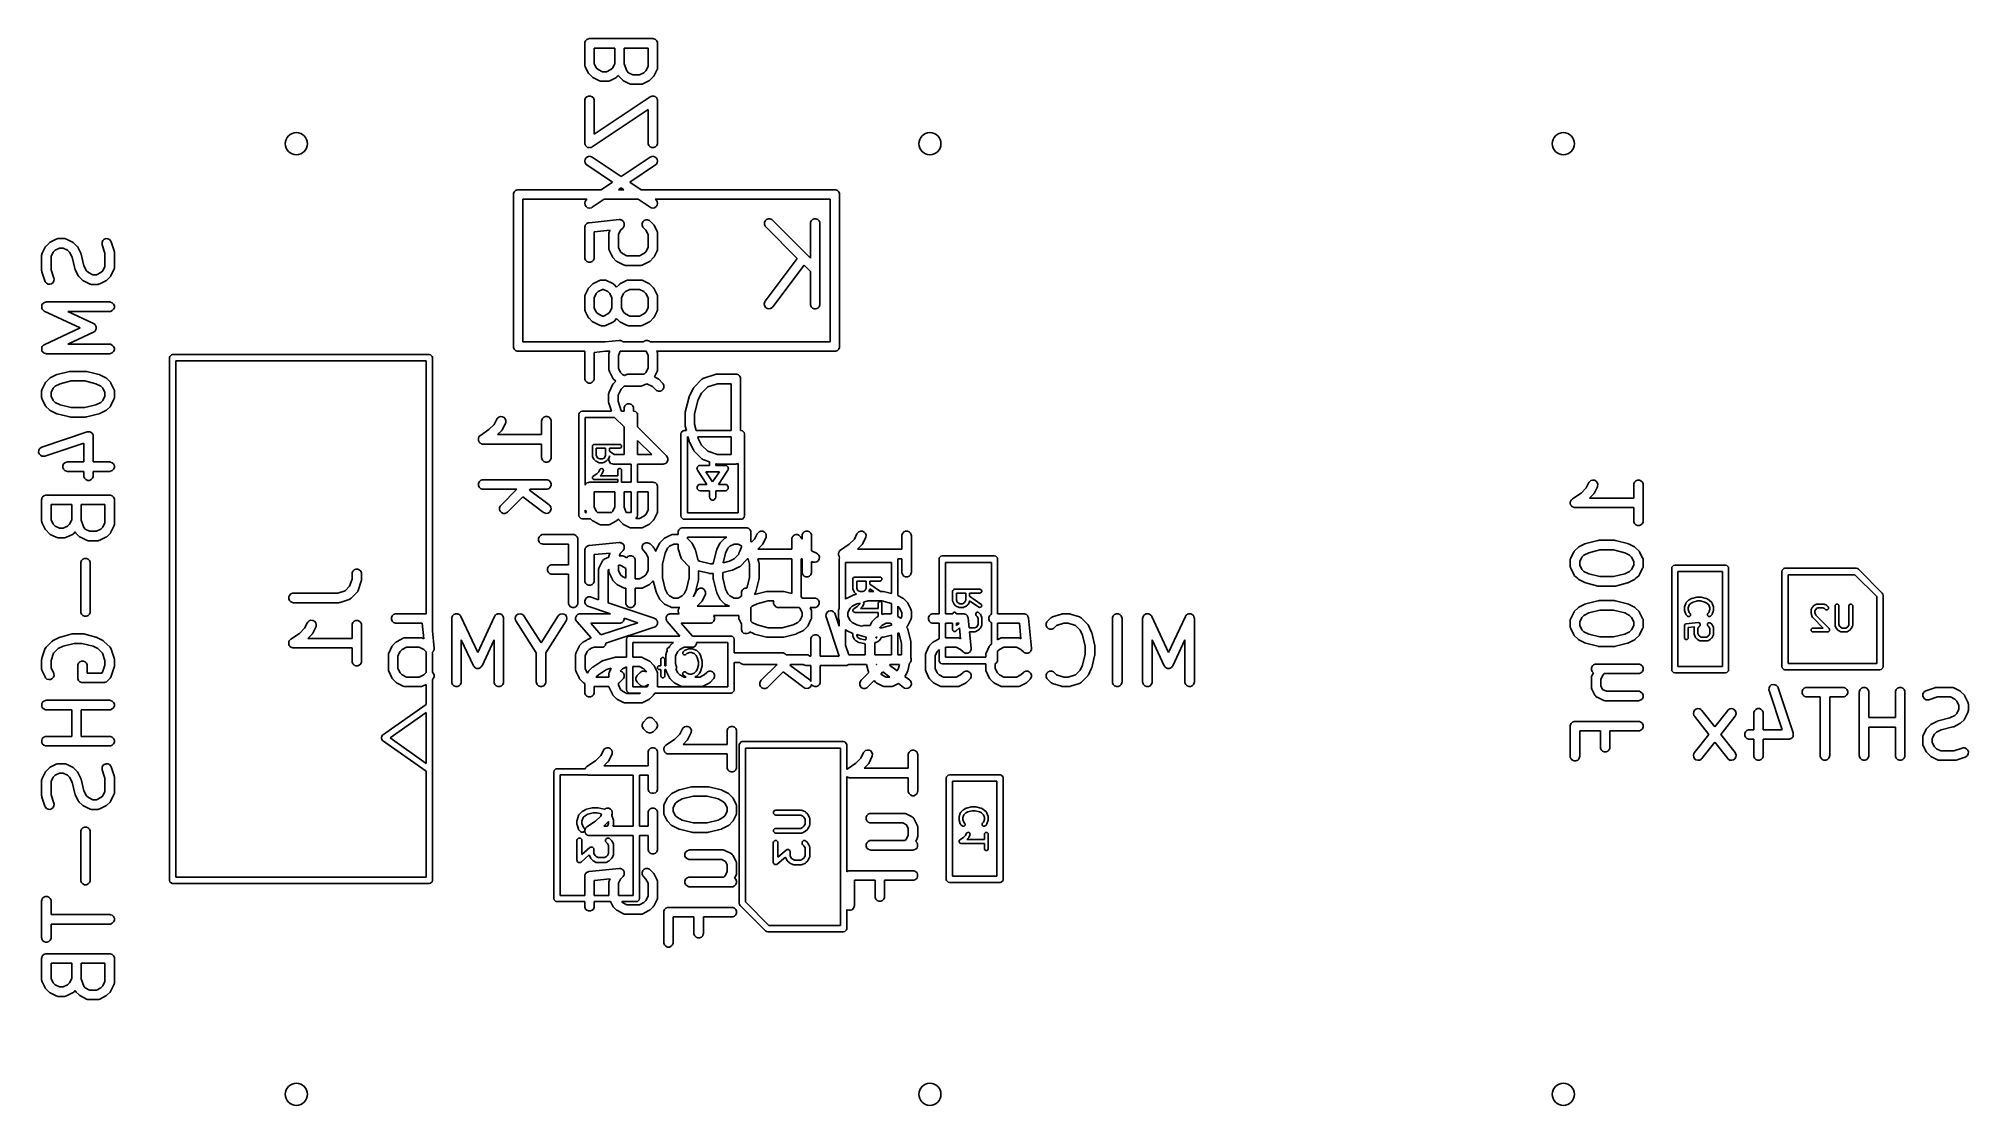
# Model space of a CAD drawing. Extents: x -0.06 to 1.14, y -0.01 to 0.66.
import ezdxf

# ---------------------------------------------------------------- set-up
doc = ezdxf.new("R2010")
doc.units = 0
doc.header["$MEASUREMENT"] = 0
doc.layers.add('BLACK', color=7, linetype='CONTINUOUS')

msp = doc.modelspace()

# ---------------------------------------------------------------- linework, layer by layer
at = {"layer": 'BLACK', "linetype": 'CONTINUOUS'}
for p, q in [((0.2776, 0.6535), (0.2781, 0.6546)), ((0.2776, 0.6529), (0.2776, 0.6535)), ((0.2776, 0.6398), (0.2776, 0.6529)), ((0.2781, 0.6546), (0.2789, 0.6554)), ((0.2789, 0.6554), (0.28, 0.6558)), ((0.28, 0.6558), (0.2805, 0.6559)), ((0.2805, 0.6559), (0.3199, 0.6559)), ((0.2963, 0.65), (0.2835, 0.65)), ((0.2835, 0.65), (0.2835, 0.6405)), ((0.2963, 0.6405), (0.2963, 0.65)), ((0.317, 0.65), (0.3022, 0.65)), ((0.3022, 0.65), (0.3022, 0.6403)), ((0.317, 0.6386), (0.317, 0.65)), ((0.3199, 0.6559), (0.3205, 0.6558)), ((0.3205, 0.6558), (0.3216, 0.6554)), ((0.3216, 0.6554), (0.3224, 0.6546)), ((0.3224, 0.6546), (0.3228, 0.6535)), ((0.3228, 0.6535), (0.3229, 0.6529)), ((0.3229, 0.6529), (0.3229, 0.6379)), ((0.2776, 0.6392), (0.2776, 0.6398)), ((0.2777, 0.6391), (0.2776, 0.6392)), ((0.2777, 0.639), (0.2777, 0.6391)), ((0.2779, 0.6385), (0.2777, 0.639)), ((0.2798, 0.6347), (0.2779, 0.6385)), ((0.2835, 0.6405), (0.2848, 0.6378)), ((0.2848, 0.6378), (0.286, 0.6366)), ((0.286, 0.6366), (0.2887, 0.6353)), ((0.2911, 0.6353), (0.2938, 0.6366)), ((0.2938, 0.6366), (0.295, 0.6378)), ((0.295, 0.6378), (0.2963, 0.6405)), ((0.3022, 0.6403), (0.3037, 0.6358)), ((0.3037, 0.6358), (0.3048, 0.6347)), ((0.3144, 0.6347), (0.3156, 0.6359)), ((0.3156, 0.6359), (0.317, 0.6386)), ((0.3226, 0.6366), (0.3207, 0.6329)), ((0.3228, 0.6372), (0.3226, 0.6366)), ((0.3229, 0.6379), (0.3228, 0.6374)), ((0.3228, 0.6374), (0.3228, 0.6373)), ((0.3228, 0.6373), (0.3228, 0.6372)), ((0.2799, 0.6345), (0.2798, 0.6347)), ((0.28, 0.6344), (0.2799, 0.6345)), ((0.28, 0.6343), (0.28, 0.6344)), ((0.2801, 0.6343), (0.28, 0.6343)), ((0.2801, 0.6342), (0.2801, 0.6343)), ((0.2803, 0.634), (0.2801, 0.6342)), ((0.2822, 0.6321), (0.2803, 0.634)), ((0.2824, 0.6319), (0.2822, 0.6321)), ((0.2825, 0.6319), (0.2824, 0.6319)), ((0.2826, 0.6318), (0.2825, 0.6319)), ((0.2827, 0.6317), (0.2826, 0.6318)), ((0.283, 0.6315), (0.2827, 0.6317)), ((0.2827, 0.6317), (0.2827, 0.6317)), ((0.2867, 0.6297), (0.283, 0.6315)), ((0.2873, 0.6295), (0.2867, 0.6297)), ((0.2874, 0.6295), (0.2873, 0.6295)), ((0.2875, 0.6294), (0.2874, 0.6295)), ((0.288, 0.6294), (0.2875, 0.6294)), ((0.2918, 0.6294), (0.288, 0.6294)), ((0.2887, 0.6353), (0.2911, 0.6353)), ((0.2924, 0.6294), (0.2918, 0.6294)), ((0.2925, 0.6295), (0.2924, 0.6294)), ((0.2926, 0.6295), (0.2925, 0.6295)), ((0.2931, 0.6297), (0.2926, 0.6295)), ((0.2969, 0.6315), (0.2931, 0.6297)), ((0.2971, 0.6317), (0.2969, 0.6315)), ((0.2972, 0.6317), (0.2971, 0.6317)), ((0.2973, 0.6318), (0.2972, 0.6317)), ((0.2974, 0.6319), (0.2973, 0.6318)), ((0.2976, 0.6321), (0.2974, 0.6319)), ((0.2974, 0.6319), (0.2974, 0.6319)), ((0.2985, 0.633), (0.2976, 0.6321)), ((0.2986, 0.6327), (0.2985, 0.633)), ((0.2987, 0.6326), (0.2986, 0.6327)), ((0.2987, 0.6325), (0.2987, 0.6326)), ((0.2991, 0.6321), (0.2987, 0.6325)), ((0.301, 0.6302), (0.2991, 0.6321)), ((0.3012, 0.63), (0.301, 0.6302)), ((0.3013, 0.6299), (0.3012, 0.63)), ((0.3012, 0.63), (0.3012, 0.63)), ((0.3014, 0.6299), (0.3013, 0.6299)), ((0.3015, 0.6298), (0.3014, 0.6299)), ((0.3017, 0.6297), (0.3015, 0.6298)), ((0.3055, 0.6278), (0.3017, 0.6297)), ((0.3048, 0.6347), (0.3075, 0.6334)), ((0.306, 0.6276), (0.3055, 0.6278)), ((0.3061, 0.6276), (0.306, 0.6276)), ((0.3062, 0.6275), (0.3061, 0.6276)), ((0.3068, 0.6275), (0.3062, 0.6275)), ((0.3124, 0.6275), (0.3068, 0.6275)), ((0.3075, 0.6334), (0.3117, 0.6334)), ((0.3117, 0.6334), (0.3144, 0.6347)), ((0.313, 0.6275), (0.3124, 0.6275)), ((0.3131, 0.6276), (0.313, 0.6275)), ((0.3132, 0.6276), (0.3131, 0.6276)), ((0.3137, 0.6278), (0.3132, 0.6276)), ((0.3175, 0.6297), (0.3137, 0.6278)), ((0.3177, 0.6298), (0.3175, 0.6297)), ((0.3178, 0.6299), (0.3177, 0.6298)), ((0.3179, 0.6299), (0.3178, 0.6299)), ((0.318, 0.63), (0.3179, 0.6299)), ((0.3183, 0.6302), (0.318, 0.63)), ((0.318, 0.63), (0.318, 0.63)), ((0.3201, 0.6321), (0.3183, 0.6302)), ((0.3203, 0.6323), (0.3201, 0.6321)), ((0.3204, 0.6324), (0.3203, 0.6323)), ((0.3205, 0.6325), (0.3204, 0.6325)), ((0.3204, 0.6325), (0.3204, 0.6324)), ((0.3207, 0.6329), (0.3205, 0.6326)), ((0.3205, 0.6326), (0.3205, 0.6325)), ((0.2776, 0.6179), (0.2781, 0.619)), ((0.2776, 0.6173), (0.2776, 0.6179)), ((0.2776, 0.5911), (0.2776, 0.6173)), ((0.2781, 0.619), (0.2789, 0.6198)), ((0.2789, 0.6198), (0.28, 0.6202)), ((0.28, 0.6202), (0.2811, 0.6202)), ((0.2811, 0.6202), (0.2822, 0.6198)), ((0.2822, 0.6198), (0.283, 0.619)), ((0.317, 0.6118), (0.2822, 0.5886)), ((0.283, 0.619), (0.2834, 0.6179)), ((0.2834, 0.6179), (0.2835, 0.6173)), ((0.2835, 0.5966), (0.3183, 0.6198)), ((0.2835, 0.6173), (0.2835, 0.5966)), ((0.317, 0.5911), (0.317, 0.6118)), ((0.3183, 0.6198), (0.3188, 0.62)), ((0.3188, 0.62), (0.3191, 0.6201)), ((0.3191, 0.6201), (0.3193, 0.6202)), ((0.3193, 0.6202), (0.3196, 0.6202)), ((0.3196, 0.6202), (0.3199, 0.6203)), ((0.3199, 0.6203), (0.3202, 0.6202)), ((0.3202, 0.6202), (0.3205, 0.6202)), ((0.3205, 0.6202), (0.3208, 0.6201)), ((0.3208, 0.6201), (0.321, 0.62)), ((0.321, 0.62), (0.3213, 0.6199)), ((0.3213, 0.6199), (0.3216, 0.6198)), ((0.3216, 0.6198), (0.3218, 0.6196)), ((0.3218, 0.6196), (0.322, 0.6194)), ((0.322, 0.6194), (0.3222, 0.6192)), ((0.3222, 0.6192), (0.3224, 0.619)), ((0.3224, 0.619), (0.3225, 0.6187)), ((0.3225, 0.6187), (0.3226, 0.6184)), ((0.3226, 0.6184), (0.3227, 0.6182)), ((0.3227, 0.6182), (0.3228, 0.6179)), ((0.3228, 0.6179), (0.3229, 0.6173)), ((0.3229, 0.6173), (0.3229, 0.5911)), ((0.2776, 0.5905), (0.2776, 0.5911)), ((0.2778, 0.5902), (0.2776, 0.5905)), ((0.2778, 0.5899), (0.2778, 0.5902)), ((0.278, 0.5897), (0.2778, 0.5899)), ((0.2781, 0.5894), (0.278, 0.5897)), ((0.2783, 0.5892), (0.2781, 0.5894)), ((0.2785, 0.589), (0.2783, 0.5892)), ((0.2787, 0.5888), (0.2785, 0.589)), ((0.2789, 0.5886), (0.2787, 0.5888)), ((0.2792, 0.5885), (0.2789, 0.5886)), ((0.2794, 0.5883), (0.2792, 0.5885)), ((0.2797, 0.5883), (0.2794, 0.5883)), ((0.28, 0.5882), (0.2797, 0.5883)), ((0.2803, 0.5882), (0.28, 0.5882)), ((0.2805, 0.5881), (0.2803, 0.5882)), ((0.2808, 0.5882), (0.2805, 0.5881)), ((0.2811, 0.5882), (0.2808, 0.5882)), ((0.2814, 0.5883), (0.2811, 0.5882)), ((0.2817, 0.5883), (0.2814, 0.5883)), ((0.2822, 0.5886), (0.2817, 0.5883)), ((0.317, 0.5905), (0.317, 0.5911)), ((0.3175, 0.5894), (0.317, 0.5905)), ((0.3183, 0.5886), (0.3175, 0.5894)), ((0.3193, 0.5882), (0.3183, 0.5886)), ((0.3205, 0.5882), (0.3193, 0.5882)), ((0.3216, 0.5886), (0.3205, 0.5882)), ((0.3224, 0.5894), (0.3216, 0.5886)), ((0.3228, 0.5905), (0.3224, 0.5894)), ((0.3229, 0.5911), (0.3228, 0.5905)), ((0.2776, 0.5798), (0.2778, 0.5809)), ((0.2778, 0.5787), (0.2776, 0.5798)), ((0.2778, 0.5809), (0.2785, 0.5819)), ((0.2785, 0.5777), (0.2778, 0.5787)), ((0.2785, 0.5819), (0.2794, 0.5825)), ((0.2789, 0.5774), (0.2785, 0.5777)), ((0.2949, 0.5667), (0.2789, 0.5774)), ((0.2794, 0.5825), (0.2805, 0.5828)), ((0.2805, 0.5828), (0.2817, 0.5825)), ((0.2817, 0.5825), (0.2822, 0.5823)), ((0.2822, 0.5823), (0.3002, 0.5702)), ((0.3002, 0.5702), (0.3183, 0.5823)), ((0.3216, 0.5774), (0.3056, 0.5667)), ((0.3183, 0.5823), (0.3188, 0.5825)), ((0.3188, 0.5825), (0.3199, 0.5828)), ((0.3199, 0.5828), (0.321, 0.5825)), ((0.321, 0.5825), (0.322, 0.5819)), ((0.322, 0.5777), (0.3216, 0.5774)), ((0.322, 0.5819), (0.3226, 0.5809)), ((0.3226, 0.5787), (0.322, 0.5777)), ((0.3226, 0.5809), (0.3229, 0.5798)), ((0.3229, 0.5798), (0.3226, 0.5787)), ((0.2879, 0.562), (0.2949, 0.5667)), ((0.3056, 0.5667), (0.3126, 0.562)), ((0.2333, 0.5596), (0.2338, 0.5607)), ((0.2333, 0.5591), (0.2333, 0.5596)), ((0.2333, 0.4646), (0.2333, 0.5591)), ((0.2338, 0.5607), (0.2346, 0.5615)), ((0.2346, 0.5615), (0.2356, 0.562)), ((0.2356, 0.562), (0.2362, 0.562)), ((0.2362, 0.562), (0.2879, 0.562)), ((0.279, 0.5561), (0.2392, 0.5561)), ((0.2392, 0.5561), (0.2392, 0.4675)), ((0.2776, 0.5536), (0.2778, 0.5547)), ((0.2778, 0.5524), (0.2776, 0.5536)), ((0.2778, 0.5547), (0.2785, 0.5557)), ((0.2785, 0.5515), (0.2778, 0.5524)), ((0.2785, 0.5557), (0.2789, 0.556)), ((0.2789, 0.556), (0.279, 0.5561)), ((0.2897, 0.5561), (0.2822, 0.5511)), ((0.3108, 0.5561), (0.2897, 0.5561)), ((0.3002, 0.5631), (0.2985, 0.562)), ((0.2985, 0.562), (0.3019, 0.562)), ((0.3019, 0.562), (0.3002, 0.5631)), ((0.3183, 0.5511), (0.3108, 0.5561)), ((0.3126, 0.562), (0.4331, 0.562)), ((0.3214, 0.5561), (0.3216, 0.556)), ((0.4301, 0.5561), (0.3214, 0.5561)), ((0.3216, 0.556), (0.322, 0.5557)), ((0.322, 0.5557), (0.3226, 0.5547)), ((0.3226, 0.5524), (0.322, 0.5515)), ((0.3226, 0.5547), (0.3229, 0.5536)), ((0.3229, 0.5536), (0.3226, 0.5524)), ((0.4301, 0.4675), (0.4301, 0.5561)), ((0.4331, 0.562), (0.4336, 0.562)), ((0.4336, 0.562), (0.4347, 0.5615)), ((0.4347, 0.5615), (0.4355, 0.5607)), ((0.4355, 0.5607), (0.436, 0.5596)), ((0.436, 0.5596), (0.436, 0.5591)), ((0.436, 0.5591), (0.436, 0.4646)), ((0.2778, 0.5395), (0.2779, 0.54)), ((0.2779, 0.54), (0.278, 0.5401)), ((0.278, 0.5401), (0.2781, 0.5402)), ((0.2781, 0.5402), (0.2784, 0.5405)), ((0.2784, 0.5405), (0.2787, 0.5409)), ((0.2794, 0.5508), (0.2785, 0.5515)), ((0.2787, 0.5409), (0.2788, 0.5409)), ((0.2788, 0.5409), (0.2789, 0.541)), ((0.2789, 0.541), (0.2793, 0.5412)), ((0.2793, 0.5412), (0.2797, 0.5414)), ((0.2805, 0.5506), (0.2794, 0.5508)), ((0.2797, 0.5414), (0.2799, 0.5414)), ((0.2799, 0.5414), (0.28, 0.5415)), ((0.28, 0.5415), (0.28, 0.5415)), ((0.28, 0.5415), (0.2803, 0.5415)), ((0.2803, 0.5415), (0.299, 0.5434)), ((0.2817, 0.5508), (0.2805, 0.5506)), ((0.2822, 0.5511), (0.2817, 0.5508)), ((0.299, 0.5434), (0.2996, 0.5434)), ((0.2996, 0.5434), (0.2997, 0.5433)), ((0.2997, 0.5433), (0.2999, 0.5433)), ((0.2999, 0.5433), (0.3003, 0.5432)), ((0.3003, 0.5432), (0.3007, 0.5431)), ((0.3007, 0.5431), (0.3008, 0.543)), ((0.3008, 0.543), (0.3009, 0.5429)), ((0.3009, 0.5429), (0.3012, 0.5426)), ((0.3012, 0.5426), (0.3016, 0.5423)), ((0.3016, 0.5423), (0.3016, 0.5422)), ((0.3016, 0.5422), (0.3017, 0.5421)), ((0.3017, 0.5421), (0.3019, 0.5417)), ((0.3019, 0.5417), (0.3021, 0.5413)), ((0.3022, 0.5399), (0.302, 0.5395)), ((0.3021, 0.5413), (0.3021, 0.5412)), ((0.3021, 0.5412), (0.3022, 0.541)), ((0.3022, 0.541), (0.3022, 0.5406)), ((0.3022, 0.5406), (0.3022, 0.5402)), ((0.3022, 0.5402), (0.3022, 0.54)), ((0.3022, 0.54), (0.3022, 0.5399)), ((0.3133, 0.541), (0.3137, 0.5421)), ((0.3133, 0.5399), (0.3133, 0.541)), ((0.3137, 0.5388), (0.3133, 0.5399)), ((0.3137, 0.5421), (0.3145, 0.5429)), ((0.3145, 0.5429), (0.3156, 0.5433)), ((0.3156, 0.5433), (0.3167, 0.5433)), ((0.3167, 0.5433), (0.3178, 0.5429)), ((0.3178, 0.5429), (0.3183, 0.5425)), ((0.3188, 0.5508), (0.3183, 0.5511)), ((0.3183, 0.5425), (0.3201, 0.5407)), ((0.3199, 0.5506), (0.3188, 0.5508)), ((0.321, 0.5508), (0.3199, 0.5506)), ((0.3201, 0.5407), (0.3203, 0.5404)), ((0.3203, 0.5404), (0.3204, 0.5404)), ((0.3204, 0.5404), (0.3204, 0.5403)), ((0.3204, 0.5403), (0.3205, 0.5402)), ((0.3205, 0.5402), (0.3205, 0.5401)), ((0.3205, 0.5401), (0.3207, 0.5399)), ((0.3207, 0.5399), (0.3226, 0.5361)), ((0.322, 0.5515), (0.321, 0.5508)), ((0.3893, 0.5416), (0.3897, 0.5426)), ((0.3893, 0.5404), (0.3893, 0.5416)), ((0.3897, 0.5393), (0.3893, 0.5404)), ((0.3897, 0.5426), (0.3905, 0.5434)), ((0.3905, 0.5434), (0.3916, 0.5439)), ((0.3916, 0.5439), (0.3927, 0.5439)), ((0.3927, 0.5439), (0.3938, 0.5434)), ((0.3938, 0.5434), (0.3943, 0.5431)), ((0.3943, 0.5431), (0.4178, 0.5195)), ((0.4178, 0.5416), (0.4183, 0.5426)), ((0.4178, 0.541), (0.4178, 0.5416)), ((0.4178, 0.5195), (0.4178, 0.541)), ((0.4183, 0.5426), (0.4191, 0.5434)), ((0.4191, 0.5434), (0.4202, 0.5439)), ((0.4202, 0.5439), (0.4213, 0.5439)), ((0.4213, 0.5439), (0.4224, 0.5434)), ((0.4224, 0.5434), (0.4232, 0.5426)), ((0.4232, 0.5426), (0.4236, 0.5416)), ((0.4236, 0.5416), (0.4237, 0.541)), ((0.4237, 0.541), (0.4237, 0.491)), ((-0.0572, 0.527), (-0.0553, 0.5289)), ((-0.0553, 0.5289), (-0.0551, 0.5291)), ((-0.0551, 0.5291), (-0.055, 0.5292)), ((-0.0551, 0.5291), (-0.0551, 0.5291)), ((-0.055, 0.5292), (-0.0549, 0.5293)), ((-0.0549, 0.5293), (-0.0548, 0.5293)), ((-0.0548, 0.5293), (-0.0546, 0.5295)), ((-0.0546, 0.5295), (-0.0508, 0.5313)), ((-0.0508, 0.5313), (-0.0503, 0.5315)), ((-0.0503, 0.5315), (-0.0502, 0.5315)), ((-0.0502, 0.5315), (-0.0501, 0.5316)), ((-0.0501, 0.5316), (-0.0495, 0.5316)), ((-0.0495, 0.5316), (-0.0458, 0.5316)), ((-0.0458, 0.5316), (-0.0452, 0.5316)), ((-0.0452, 0.5316), (-0.0451, 0.5315)), ((-0.0451, 0.5315), (-0.045, 0.5315)), ((-0.045, 0.5315), (-0.0444, 0.5313)), ((-0.0444, 0.5313), (-0.0407, 0.5295)), ((-0.0407, 0.5295), (-0.0404, 0.5293)), ((-0.0404, 0.5293), (-0.0404, 0.5293)), ((-0.0404, 0.5293), (-0.0403, 0.5292)), ((-0.0403, 0.5292), (-0.0402, 0.5291)), ((-0.0402, 0.5291), (-0.0401, 0.5291)), ((-0.0401, 0.5291), (-0.0399, 0.5289)), ((-0.0399, 0.5289), (-0.038, 0.527)), ((-0.0224, 0.5295), (-0.0218, 0.5305)), ((-0.0224, 0.5283), (-0.0224, 0.5295)), ((-0.0223, 0.5278), (-0.0224, 0.5283)), ((-0.0206, 0.5226), (-0.0223, 0.5278)), ((-0.0218, 0.5305), (-0.021, 0.5312)), ((-0.021, 0.5312), (-0.0199, 0.5316)), ((-0.0199, 0.5316), (-0.0187, 0.5315)), ((-0.0187, 0.5315), (-0.0177, 0.531)), ((-0.0177, 0.531), (-0.0169, 0.5301)), ((-0.0169, 0.5301), (-0.0167, 0.5296)), ((-0.0167, 0.5296), (-0.0148, 0.524)), ((0.2776, 0.5391), (0.2778, 0.5395)), ((0.2776, 0.5389), (0.2776, 0.5391)), ((0.2776, 0.5388), (0.2776, 0.5389)), ((0.2776, 0.5389), (0.2776, 0.5389)), ((0.2776, 0.5386), (0.2776, 0.5388)), ((0.2776, 0.5198), (0.2776, 0.5386)), ((0.2933, 0.5369), (0.2835, 0.5359)), ((0.2835, 0.5359), (0.2835, 0.5198)), ((0.2926, 0.5354), (0.2927, 0.5355)), ((0.2926, 0.5348), (0.2926, 0.5354)), ((0.2926, 0.5254), (0.2926, 0.5348)), ((0.2927, 0.5356), (0.2929, 0.5361)), ((0.2927, 0.5355), (0.2927, 0.5356)), ((0.2929, 0.5361), (0.2933, 0.5369)), ((0.2998, 0.5368), (0.2985, 0.5341)), ((0.2985, 0.5341), (0.2985, 0.5261)), ((0.3014, 0.5384), (0.2998, 0.5368)), ((0.3017, 0.5388), (0.3014, 0.5384)), ((0.3018, 0.5389), (0.3017, 0.5388)), ((0.3019, 0.5391), (0.3018, 0.5389)), ((0.302, 0.5395), (0.3019, 0.5391)), ((0.3141, 0.5384), (0.3137, 0.5388)), ((0.3156, 0.5368), (0.3141, 0.5384)), ((0.317, 0.5341), (0.3156, 0.5368)), ((0.317, 0.5261), (0.317, 0.5341)), ((0.3226, 0.5361), (0.3228, 0.5356)), ((0.3228, 0.5356), (0.3228, 0.5355)), ((0.3228, 0.5355), (0.3228, 0.5354)), ((0.3228, 0.5354), (0.3229, 0.5348)), ((0.3229, 0.5348), (0.3229, 0.5254)), ((0.3901, 0.5389), (0.3897, 0.5393)), ((0.4097, 0.5193), (0.3901, 0.5389)), ((-0.06, 0.5212), (-0.0599, 0.5218)), ((-0.06, 0.5118), (-0.06, 0.5212)), ((-0.0599, 0.522), (-0.0596, 0.5225)), ((-0.0599, 0.5219), (-0.0599, 0.522)), ((-0.0599, 0.5218), (-0.0599, 0.5219)), ((-0.0596, 0.5225), (-0.0578, 0.5263)), ((-0.0578, 0.5263), (-0.0576, 0.5265)), ((-0.0576, 0.5266), (-0.0575, 0.5267)), ((-0.0576, 0.5265), (-0.0576, 0.5266)), ((-0.0575, 0.5267), (-0.0574, 0.5268)), ((-0.0575, 0.5267), (-0.0575, 0.5267)), ((-0.0574, 0.5268), (-0.0572, 0.527)), ((-0.0527, 0.5232), (-0.0541, 0.5205)), ((-0.0541, 0.5205), (-0.0541, 0.5123)), ((-0.0515, 0.5244), (-0.0527, 0.5232)), ((-0.0488, 0.5257), (-0.0515, 0.5244)), ((-0.0465, 0.5257), (-0.0488, 0.5257)), ((-0.0438, 0.5244), (-0.0465, 0.5257)), ((-0.0426, 0.5232), (-0.0438, 0.5244)), ((-0.041, 0.5202), (-0.0426, 0.5232)), ((-0.0392, 0.513), (-0.041, 0.5202)), ((-0.038, 0.527), (-0.0379, 0.5268)), ((-0.0379, 0.5268), (-0.0378, 0.5267)), ((-0.0378, 0.5267), (-0.0377, 0.5267)), ((-0.0377, 0.5267), (-0.0377, 0.5266)), ((-0.0377, 0.5266), (-0.0376, 0.5265)), ((-0.0376, 0.5265), (-0.0375, 0.5263)), ((-0.0375, 0.5263), (-0.0356, 0.5225)), ((-0.0356, 0.5225), (-0.0356, 0.5225)), ((-0.0356, 0.5225), (-0.0356, 0.5224)), ((-0.0356, 0.5224), (-0.0355, 0.5222)), ((-0.0355, 0.5222), (-0.0354, 0.522)), ((-0.0354, 0.522), (-0.0354, 0.5219)), ((-0.0354, 0.5219), (-0.0354, 0.5219)), ((-0.0354, 0.5219), (-0.0336, 0.5147)), ((-0.0206, 0.5144), (-0.0206, 0.5226)), ((-0.0148, 0.524), (-0.0148, 0.5237)), ((-0.0148, 0.5237), (-0.0147, 0.5236)), ((-0.0147, 0.5236), (-0.0147, 0.5235)), ((-0.0147, 0.5235), (-0.0147, 0.5234)), ((-0.0147, 0.5234), (-0.0147, 0.5234)), ((-0.0147, 0.5234), (-0.0147, 0.5231)), ((-0.0147, 0.5231), (-0.0147, 0.5137)), ((0.2776, 0.5192), (0.2776, 0.5198)), ((0.2781, 0.5182), (0.2776, 0.5192)), ((0.2789, 0.5174), (0.2781, 0.5182)), ((0.28, 0.5169), (0.2789, 0.5174)), ((0.2811, 0.5169), (0.28, 0.5169)), ((0.2822, 0.5174), (0.2811, 0.5169)), ((0.283, 0.5182), (0.2822, 0.5174)), ((0.2834, 0.5192), (0.283, 0.5182)), ((0.2835, 0.5198), (0.2834, 0.5192)), ((0.2926, 0.5249), (0.2926, 0.5254)), ((0.2927, 0.5248), (0.2926, 0.5249)), ((0.2927, 0.5247), (0.2927, 0.5248)), ((0.2929, 0.5241), (0.2927, 0.5247)), ((0.2948, 0.5204), (0.2929, 0.5241)), ((0.2949, 0.5201), (0.2948, 0.5204)), ((0.295, 0.5201), (0.2949, 0.5201)), ((0.295, 0.52), (0.295, 0.5201)), ((0.2951, 0.5199), (0.295, 0.52)), ((0.2951, 0.5198), (0.2951, 0.5199)), ((0.2953, 0.5196), (0.2951, 0.5198)), ((0.2972, 0.5177), (0.2953, 0.5196)), ((0.2974, 0.5176), (0.2972, 0.5177)), ((0.2975, 0.5175), (0.2974, 0.5176)), ((0.2976, 0.5174), (0.2975, 0.5175)), ((0.2977, 0.5174), (0.2976, 0.5174)), ((0.2977, 0.5173), (0.2977, 0.5174)), ((0.298, 0.5172), (0.2977, 0.5173)), ((0.3017, 0.5153), (0.298, 0.5172)), ((0.2985, 0.5261), (0.2998, 0.5234)), ((0.2998, 0.5234), (0.301, 0.5223)), ((0.301, 0.5223), (0.3037, 0.5209)), ((0.3037, 0.5209), (0.3117, 0.5209)), ((0.3117, 0.5209), (0.3144, 0.5223)), ((0.3175, 0.5172), (0.3137, 0.5153)), ((0.3144, 0.5223), (0.3156, 0.5234)), ((0.3156, 0.5234), (0.317, 0.5261)), ((0.3177, 0.5173), (0.3175, 0.5172)), ((0.3178, 0.5174), (0.3177, 0.5173)), ((0.3179, 0.5174), (0.3178, 0.5174)), ((0.318, 0.5175), (0.3179, 0.5174)), ((0.3183, 0.5177), (0.318, 0.5176)), ((0.318, 0.5176), (0.318, 0.5175)), ((0.3201, 0.5196), (0.3183, 0.5177)), ((0.3203, 0.5198), (0.3201, 0.5196)), ((0.3204, 0.5199), (0.3203, 0.5198)), ((0.3205, 0.5201), (0.3204, 0.52)), ((0.3204, 0.52), (0.3204, 0.5199)), ((0.3207, 0.5204), (0.3205, 0.5201)), ((0.3205, 0.5201), (0.3205, 0.5201)), ((0.3226, 0.5241), (0.3207, 0.5204)), ((0.3228, 0.5247), (0.3226, 0.5241)), ((0.3229, 0.5254), (0.3228, 0.5249)), ((0.3228, 0.5249), (0.3228, 0.5248)), ((0.3228, 0.5248), (0.3228, 0.5247)), ((0.3898, 0.4928), (0.4097, 0.5193)), ((-0.0599, 0.5115), (-0.06, 0.5118)), ((-0.0599, 0.5114), (-0.0599, 0.5115)), ((-0.0599, 0.5113), (-0.0599, 0.5114)), ((-0.0599, 0.5112), (-0.0599, 0.5113)), ((-0.0598, 0.5109), (-0.0599, 0.5112)), ((-0.0599, 0.5112), (-0.0599, 0.5112)), ((-0.0579, 0.5053), (-0.0598, 0.5109)), ((-0.0577, 0.5047), (-0.0579, 0.5053)), ((-0.0569, 0.5039), (-0.0577, 0.5047)), ((-0.0559, 0.5033), (-0.0569, 0.5039)), ((-0.0541, 0.5123), (-0.0523, 0.5071)), ((-0.0528, 0.5044), (-0.0537, 0.5036)), ((-0.0523, 0.5054), (-0.0528, 0.5044)), ((-0.0523, 0.5071), (-0.0522, 0.5066)), ((-0.0522, 0.5066), (-0.0523, 0.5054)), ((-0.0392, 0.5129), (-0.0392, 0.513)), ((-0.0391, 0.5127), (-0.0392, 0.5129)), ((-0.0392, 0.5129), (-0.0392, 0.5129)), ((-0.0391, 0.5124), (-0.0391, 0.5127)), ((-0.039, 0.5124), (-0.0391, 0.5124)), ((-0.0372, 0.5086), (-0.039, 0.5124)), ((-0.039, 0.5124), (-0.039, 0.5124)), ((-0.037, 0.5084), (-0.0372, 0.5086)), ((-0.037, 0.5083), (-0.037, 0.5084)), ((-0.0369, 0.5082), (-0.037, 0.5083)), ((-0.0368, 0.5081), (-0.0369, 0.5082)), ((-0.0366, 0.5078), (-0.0368, 0.5081)), ((-0.0368, 0.5081), (-0.0368, 0.5081)), ((-0.0347, 0.506), (-0.0366, 0.5078)), ((-0.0345, 0.5058), (-0.0347, 0.506)), ((-0.0344, 0.5057), (-0.0345, 0.5058)), ((-0.0343, 0.5056), (-0.0344, 0.5057)), ((-0.0344, 0.5057), (-0.0344, 0.5057)), ((-0.0342, 0.5056), (-0.0343, 0.5056)), ((-0.034, 0.5054), (-0.0342, 0.5056)), ((-0.0302, 0.5035), (-0.034, 0.5054)), ((-0.0336, 0.5147), (-0.0321, 0.5117)), ((-0.0321, 0.5117), (-0.0309, 0.5105)), ((-0.0309, 0.5105), (-0.0282, 0.5091)), ((-0.0282, 0.5091), (-0.0258, 0.5091)), ((-0.0258, 0.5091), (-0.0231, 0.5105)), ((-0.0201, 0.5054), (-0.0238, 0.5035)), ((-0.0231, 0.5105), (-0.0219, 0.5117)), ((-0.0219, 0.5117), (-0.0206, 0.5144)), ((-0.0198, 0.5056), (-0.0201, 0.5054)), ((-0.0197, 0.5056), (-0.0198, 0.5056)), ((-0.0196, 0.5057), (-0.0197, 0.5057)), ((-0.0197, 0.5057), (-0.0197, 0.5056)), ((-0.0195, 0.5058), (-0.0196, 0.5057)), ((-0.0193, 0.506), (-0.0195, 0.5058)), ((-0.0174, 0.5078), (-0.0193, 0.506)), ((-0.0172, 0.5081), (-0.0174, 0.5078)), ((-0.0171, 0.5082), (-0.0172, 0.5081)), ((-0.0172, 0.5081), (-0.0172, 0.5081)), ((-0.017, 0.5084), (-0.0171, 0.5083)), ((-0.0171, 0.5083), (-0.0171, 0.5082)), ((-0.0169, 0.5086), (-0.017, 0.5084)), ((-0.015, 0.5124), (-0.0169, 0.5086)), ((-0.0148, 0.5129), (-0.015, 0.5124)), ((-0.0147, 0.5131), (-0.0148, 0.513)), ((-0.0148, 0.513), (-0.0148, 0.5129)), ((-0.0147, 0.5137), (-0.0147, 0.5131)), ((0.2827, 0.5036), (0.283, 0.5037)), ((0.283, 0.5037), (0.2867, 0.5056)), ((0.2867, 0.5056), (0.2873, 0.5058)), ((0.2873, 0.5058), (0.2874, 0.5058)), ((0.2874, 0.5058), (0.2875, 0.5058)), ((0.2875, 0.5058), (0.288, 0.5059)), ((0.288, 0.5059), (0.2899, 0.5059)), ((0.2899, 0.5059), (0.2905, 0.5058)), ((0.2905, 0.5058), (0.2906, 0.5058)), ((0.2906, 0.5058), (0.2907, 0.5058)), ((0.2907, 0.5058), (0.2912, 0.5056)), ((0.2912, 0.5056), (0.295, 0.5037)), ((0.295, 0.5037), (0.2952, 0.5036)), ((0.2996, 0.5036), (0.2998, 0.5037)), ((0.2998, 0.5037), (0.3036, 0.5056)), ((0.3023, 0.5151), (0.3017, 0.5153)), ((0.3024, 0.5151), (0.3023, 0.5151)), ((0.3025, 0.5151), (0.3024, 0.5151)), ((0.303, 0.515), (0.3025, 0.5151)), ((0.3124, 0.515), (0.303, 0.515)), ((0.3036, 0.5056), (0.3041, 0.5058)), ((0.3041, 0.5058), (0.3042, 0.5058)), ((0.3042, 0.5058), (0.3043, 0.5058)), ((0.3043, 0.5058), (0.3049, 0.5059)), ((0.3049, 0.5059), (0.3124, 0.5059)), ((0.313, 0.5151), (0.3124, 0.515)), ((0.3124, 0.5059), (0.313, 0.5058)), ((0.3131, 0.5151), (0.313, 0.5151)), ((0.313, 0.5058), (0.3131, 0.5058)), ((0.3132, 0.5151), (0.3131, 0.5151)), ((0.3131, 0.5058), (0.3132, 0.5058)), ((0.3137, 0.5153), (0.3132, 0.5151)), ((0.3132, 0.5058), (0.3137, 0.5056)), ((0.3137, 0.5056), (0.3175, 0.5037)), ((0.3175, 0.5037), (0.3177, 0.5036)), ((0.4139, 0.5151), (0.3945, 0.4892)), ((0.4178, 0.5112), (0.4139, 0.5151)), ((0.4178, 0.491), (0.4178, 0.5112)), ((-0.059, 0.4914), (-0.0586, 0.4918)), ((-0.0586, 0.4918), (-0.0586, 0.4918)), ((-0.0586, 0.4918), (-0.0585, 0.4918)), ((-0.0585, 0.4918), (-0.0581, 0.492)), ((-0.0581, 0.492), (-0.0576, 0.4922)), ((-0.0576, 0.4922), (-0.0575, 0.4922)), ((-0.0575, 0.4922), (-0.0575, 0.4922)), ((-0.0575, 0.4922), (-0.0574, 0.4922)), ((-0.0574, 0.4922), (-0.057, 0.4923)), ((-0.057, 0.4923), (-0.0176, 0.4923)), ((-0.0548, 0.5033), (-0.0559, 0.5033)), ((-0.0537, 0.5036), (-0.0548, 0.5033)), ((-0.0297, 0.5033), (-0.0302, 0.5035)), ((-0.0296, 0.5033), (-0.0297, 0.5033)), ((-0.0295, 0.5033), (-0.0296, 0.5033)), ((-0.0289, 0.5032), (-0.0295, 0.5033)), ((-0.0251, 0.5032), (-0.0289, 0.5032)), ((-0.0246, 0.5033), (-0.0251, 0.5032)), ((-0.0245, 0.5033), (-0.0246, 0.5033)), ((-0.0244, 0.5033), (-0.0245, 0.5033)), ((-0.0238, 0.5035), (-0.0244, 0.5033)), ((-0.0176, 0.4923), (-0.0171, 0.4922)), ((-0.0171, 0.4922), (-0.016, 0.4918)), ((-0.016, 0.4918), (-0.0152, 0.491)), ((0.2776, 0.496), (0.2777, 0.4961)), ((0.2776, 0.4955), (0.2776, 0.496)), ((0.2776, 0.488), (0.2776, 0.4955)), ((0.2777, 0.4962), (0.2779, 0.4968)), ((0.2777, 0.4961), (0.2777, 0.4962)), ((0.2779, 0.4968), (0.2798, 0.5005)), ((0.2798, 0.5005), (0.2799, 0.5008)), ((0.2799, 0.5008), (0.28, 0.5008)), ((0.28, 0.5009), (0.2801, 0.501)), ((0.28, 0.5008), (0.28, 0.5009)), ((0.2801, 0.5011), (0.2803, 0.5013)), ((0.2801, 0.501), (0.2801, 0.5011)), ((0.2803, 0.5013), (0.2822, 0.5032)), ((0.2822, 0.5032), (0.2824, 0.5034)), ((0.2824, 0.5034), (0.2825, 0.5034)), ((0.2825, 0.5034), (0.2826, 0.5035)), ((0.2826, 0.5035), (0.2827, 0.5035)), ((0.2827, 0.5035), (0.2827, 0.5036)), ((0.2848, 0.4975), (0.2835, 0.4948)), ((0.2835, 0.4948), (0.2835, 0.4887)), ((0.286, 0.4987), (0.2848, 0.4975)), ((0.2887, 0.5), (0.286, 0.4987)), ((0.2892, 0.5), (0.2887, 0.5)), ((0.2919, 0.4987), (0.2892, 0.5)), ((0.2931, 0.4975), (0.2919, 0.4987)), ((0.2945, 0.4948), (0.2931, 0.4975)), ((0.2945, 0.4887), (0.2945, 0.4948)), ((0.2952, 0.5036), (0.2953, 0.5035)), ((0.2953, 0.5035), (0.2954, 0.5035)), ((0.2954, 0.5035), (0.2955, 0.5034)), ((0.2955, 0.5034), (0.2955, 0.5034)), ((0.2955, 0.5034), (0.2958, 0.5032)), ((0.2958, 0.5032), (0.2974, 0.5015)), ((0.2974, 0.5015), (0.2991, 0.5032)), ((0.2991, 0.5032), (0.2993, 0.5034)), ((0.2993, 0.5034), (0.2994, 0.5034)), ((0.2994, 0.5034), (0.2994, 0.5035)), ((0.2994, 0.5035), (0.2995, 0.5035)), ((0.2995, 0.5035), (0.2996, 0.5036)), ((0.3017, 0.4975), (0.3004, 0.4948)), ((0.3004, 0.4948), (0.3004, 0.4887)), ((0.3029, 0.4987), (0.3017, 0.4975)), ((0.3056, 0.5), (0.3029, 0.4987)), ((0.3117, 0.5), (0.3056, 0.5)), ((0.3144, 0.4987), (0.3117, 0.5)), ((0.3156, 0.4975), (0.3144, 0.4987)), ((0.317, 0.4948), (0.3156, 0.4975)), ((0.317, 0.4887), (0.317, 0.4948)), ((0.3177, 0.5036), (0.3178, 0.5035)), ((0.3178, 0.5035), (0.3179, 0.5035)), ((0.3179, 0.5035), (0.318, 0.5034)), ((0.318, 0.5034), (0.318, 0.5034)), ((0.318, 0.5034), (0.3183, 0.5032)), ((0.3183, 0.5032), (0.3201, 0.5013)), ((0.3201, 0.5013), (0.3203, 0.5011)), ((0.3203, 0.5011), (0.3204, 0.501)), ((0.3204, 0.501), (0.3204, 0.5009)), ((0.3204, 0.5009), (0.3205, 0.5008)), ((0.3205, 0.5008), (0.3205, 0.5008)), ((0.3205, 0.5008), (0.3207, 0.5005)), ((0.3207, 0.5005), (0.3226, 0.4968)), ((0.3226, 0.4968), (0.3228, 0.4962)), ((0.3228, 0.4962), (0.3228, 0.4961)), ((0.3228, 0.4961), (0.3228, 0.496)), ((0.3228, 0.496), (0.3229, 0.4955)), ((0.3229, 0.4955), (0.3229, 0.488)), ((0.3892, 0.4911), (0.3895, 0.4923)), ((0.3895, 0.4923), (0.3898, 0.4928)), ((-0.0599, 0.49), (-0.0597, 0.4905)), ((-0.0599, 0.4899), (-0.0599, 0.49)), ((-0.0599, 0.49), (-0.0599, 0.49)), ((-0.0599, 0.4894), (-0.0599, 0.4899)), ((-0.0599, 0.4889), (-0.0599, 0.4894)), ((-0.0599, 0.4888), (-0.0599, 0.4889)), ((-0.0599, 0.4887), (-0.0599, 0.4888)), ((-0.0597, 0.4883), (-0.0599, 0.4887)), ((-0.0597, 0.4905), (-0.0595, 0.491)), ((-0.0595, 0.4878), (-0.0597, 0.4883)), ((-0.0595, 0.491), (-0.0594, 0.491)), ((-0.0595, 0.4877), (-0.0595, 0.4878)), ((-0.0591, 0.4873), (-0.0595, 0.4877)), ((-0.0595, 0.4877), (-0.0595, 0.4877)), ((-0.0594, 0.4911), (-0.059, 0.4914)), ((-0.0594, 0.491), (-0.0594, 0.4911)), ((-0.0588, 0.4869), (-0.0591, 0.4873)), ((-0.0587, 0.4869), (-0.0588, 0.4869)), ((-0.0586, 0.4869), (-0.0587, 0.4869)), ((-0.0586, 0.4868), (-0.0586, 0.4869)), ((-0.0583, 0.4866), (-0.0586, 0.4868)), ((-0.0359, 0.4762), (-0.0583, 0.4866)), ((-0.0176, 0.4864), (-0.0437, 0.4864)), ((-0.0437, 0.4864), (-0.0276, 0.4789)), ((-0.0171, 0.4864), (-0.0176, 0.4864)), ((-0.016, 0.4869), (-0.0171, 0.4864)), ((-0.0152, 0.4877), (-0.016, 0.4869)), ((-0.0152, 0.491), (-0.0147, 0.4899)), ((-0.0147, 0.4887), (-0.0152, 0.4877)), ((-0.0147, 0.4899), (-0.0147, 0.4887)), ((0.2776, 0.4874), (0.2776, 0.488)), ((0.2777, 0.4873), (0.2776, 0.4874)), ((0.2777, 0.4872), (0.2777, 0.4873)), ((0.2779, 0.4866), (0.2777, 0.4872)), ((0.2798, 0.4829), (0.2779, 0.4866)), ((0.2799, 0.4826), (0.2798, 0.4829)), ((0.28, 0.4826), (0.2799, 0.4826)), ((0.28, 0.4825), (0.28, 0.4826)), ((0.2801, 0.4824), (0.28, 0.4825)), ((0.2801, 0.4823), (0.2801, 0.4824)), ((0.2803, 0.4821), (0.2801, 0.4823)), ((0.2822, 0.4802), (0.2803, 0.4821)), ((0.2824, 0.4801), (0.2822, 0.4802)), ((0.2825, 0.48), (0.2824, 0.4801)), ((0.2826, 0.4799), (0.2825, 0.48)), ((0.2827, 0.4799), (0.2826, 0.4799)), ((0.2827, 0.4798), (0.2827, 0.4799)), ((0.283, 0.4797), (0.2827, 0.4798)), ((0.2835, 0.4887), (0.2848, 0.486)), ((0.2848, 0.486), (0.286, 0.4848)), ((0.286, 0.4848), (0.2887, 0.4834)), ((0.2887, 0.4834), (0.2892, 0.4834)), ((0.2892, 0.4834), (0.2919, 0.4848)), ((0.2919, 0.4848), (0.2931, 0.486)), ((0.2931, 0.486), (0.2945, 0.4887)), ((0.2952, 0.4798), (0.295, 0.4797)), ((0.2953, 0.4799), (0.2952, 0.4798)), ((0.2954, 0.4799), (0.2953, 0.4799)), ((0.2955, 0.48), (0.2954, 0.4799)), ((0.2958, 0.4802), (0.2955, 0.4801)), ((0.2955, 0.4801), (0.2955, 0.48)), ((0.2974, 0.4819), (0.2958, 0.4802)), ((0.2991, 0.4802), (0.2974, 0.4819)), ((0.2993, 0.4801), (0.2991, 0.4802)), ((0.2994, 0.48), (0.2993, 0.4801)), ((0.2994, 0.4799), (0.2994, 0.48)), ((0.2995, 0.4799), (0.2994, 0.4799)), ((0.2996, 0.4798), (0.2995, 0.4799)), ((0.2998, 0.4797), (0.2996, 0.4798)), ((0.3004, 0.4887), (0.3017, 0.486)), ((0.3017, 0.486), (0.3029, 0.4848)), ((0.3029, 0.4848), (0.3056, 0.4834)), ((0.3056, 0.4834), (0.3117, 0.4834)), ((0.3117, 0.4834), (0.3144, 0.4848)), ((0.3144, 0.4848), (0.3156, 0.486)), ((0.3156, 0.486), (0.317, 0.4887)), ((0.3177, 0.4798), (0.3175, 0.4797)), ((0.3178, 0.4799), (0.3177, 0.4798)), ((0.3179, 0.4799), (0.3178, 0.4799)), ((0.318, 0.48), (0.3179, 0.4799)), ((0.3183, 0.4802), (0.318, 0.4801)), ((0.318, 0.4801), (0.318, 0.48)), ((0.3201, 0.4821), (0.3183, 0.4802)), ((0.3203, 0.4823), (0.3201, 0.4821)), ((0.3204, 0.4824), (0.3203, 0.4823)), ((0.3205, 0.4826), (0.3204, 0.4825)), ((0.3204, 0.4825), (0.3204, 0.4824)), ((0.3207, 0.4829), (0.3205, 0.4826)), ((0.3205, 0.4826), (0.3205, 0.4826)), ((0.3226, 0.4866), (0.3207, 0.4829)), ((0.3228, 0.4872), (0.3226, 0.4866)), ((0.3229, 0.488), (0.3228, 0.4874)), ((0.3228, 0.4874), (0.3228, 0.4873)), ((0.3228, 0.4873), (0.3228, 0.4872)), ((0.3894, 0.49), (0.3892, 0.4911)), ((0.39, 0.489), (0.3894, 0.49)), ((0.3909, 0.4883), (0.39, 0.489)), ((0.392, 0.488), (0.3909, 0.4883)), ((0.3931, 0.4882), (0.392, 0.488)), ((0.3941, 0.4888), (0.3931, 0.4882)), ((0.3945, 0.4892), (0.3941, 0.4888)), ((0.4178, 0.4904), (0.4178, 0.491)), ((0.4183, 0.4893), (0.4178, 0.4904)), ((0.4191, 0.4885), (0.4183, 0.4893)), ((0.4202, 0.4881), (0.4191, 0.4885)), ((0.4213, 0.4881), (0.4202, 0.4881)), ((0.4224, 0.4885), (0.4213, 0.4881)), ((0.4232, 0.4893), (0.4224, 0.4885)), ((0.4236, 0.4904), (0.4232, 0.4893)), ((0.4237, 0.491), (0.4236, 0.4904)), ((-0.0583, 0.4657), (-0.0359, 0.4762)), ((-0.0276, 0.4735), (-0.0437, 0.466)), ((-0.0276, 0.4789), (-0.0274, 0.4787)), ((-0.0274, 0.4736), (-0.0276, 0.4735)), ((-0.0274, 0.4787), (-0.0274, 0.4787)), ((-0.0274, 0.4787), (-0.0273, 0.4787)), ((-0.0273, 0.4737), (-0.0274, 0.4737)), ((-0.0274, 0.4737), (-0.0274, 0.4736)), ((-0.0273, 0.4787), (-0.0271, 0.4786)), ((-0.0271, 0.4738), (-0.0273, 0.4737)), ((-0.0271, 0.4786), (-0.0268, 0.4782)), ((-0.0268, 0.4741), (-0.0271, 0.4738)), ((-0.0268, 0.4782), (-0.0265, 0.4779)), ((-0.0265, 0.4744), (-0.0268, 0.4741)), ((-0.0265, 0.4779), (-0.0264, 0.4778)), ((-0.0264, 0.4746), (-0.0265, 0.4744)), ((-0.0264, 0.4778), (-0.0264, 0.4777)), ((-0.0264, 0.4777), (-0.0262, 0.4773)), ((-0.0262, 0.4751), (-0.0264, 0.4747)), ((-0.0264, 0.4747), (-0.0264, 0.4746)), ((-0.0262, 0.4773), (-0.026, 0.4769)), ((-0.026, 0.4755), (-0.0262, 0.4751)), ((-0.026, 0.4769), (-0.026, 0.4768)), ((-0.026, 0.4768), (-0.026, 0.4766)), ((-0.026, 0.4766), (-0.026, 0.4762)), ((-0.026, 0.4762), (-0.026, 0.4757)), ((-0.026, 0.4757), (-0.026, 0.4756)), ((-0.026, 0.4756), (-0.026, 0.4755)), ((0.2867, 0.4778), (0.283, 0.4797)), ((0.2873, 0.4776), (0.2867, 0.4778)), ((0.2874, 0.4776), (0.2873, 0.4776)), ((0.2875, 0.4776), (0.2874, 0.4776)), ((0.288, 0.4775), (0.2875, 0.4776)), ((0.2899, 0.4775), (0.288, 0.4775)), ((0.2905, 0.4776), (0.2899, 0.4775)), ((0.2902, 0.4675), (0.299, 0.4684)), ((0.2906, 0.4776), (0.2905, 0.4776)), ((0.2907, 0.4776), (0.2906, 0.4776)), ((0.2912, 0.4778), (0.2907, 0.4776)), ((0.295, 0.4797), (0.2912, 0.4778)), ((0.299, 0.4684), (0.2996, 0.4684)), ((0.2996, 0.4684), (0.2997, 0.4684)), ((0.2997, 0.4684), (0.2999, 0.4684)), ((0.3036, 0.4778), (0.2998, 0.4797)), ((0.2999, 0.4684), (0.3003, 0.4682)), ((0.3003, 0.4682), (0.3007, 0.4681)), ((0.3007, 0.4681), (0.3008, 0.468)), ((0.3008, 0.468), (0.3009, 0.4679)), ((0.3009, 0.4679), (0.3012, 0.4676)), ((0.3041, 0.4776), (0.3036, 0.4778)), ((0.3042, 0.4776), (0.3041, 0.4776)), ((0.3043, 0.4776), (0.3042, 0.4776)), ((0.3049, 0.4775), (0.3043, 0.4776)), ((0.3124, 0.4775), (0.3049, 0.4775)), ((0.313, 0.4776), (0.3124, 0.4775)), ((0.3131, 0.4776), (0.313, 0.4776)), ((0.3132, 0.4776), (0.3131, 0.4776)), ((0.3137, 0.4778), (0.3132, 0.4776)), ((0.3175, 0.4797), (0.3137, 0.4778)), ((0.3141, 0.4675), (0.3145, 0.4679)), ((0.3145, 0.4679), (0.3156, 0.4684)), ((0.3156, 0.4684), (0.3167, 0.4684)), ((0.3167, 0.4684), (0.3178, 0.4679)), ((0.3178, 0.4679), (0.3183, 0.4675)), ((-0.0599, 0.4636), (-0.0597, 0.4641)), ((-0.0599, 0.4635), (-0.0599, 0.4636)), ((-0.0599, 0.4636), (-0.0599, 0.4636)), ((-0.0599, 0.463), (-0.0599, 0.4635)), ((-0.0599, 0.4625), (-0.0599, 0.463)), ((-0.0599, 0.4624), (-0.0599, 0.4625)), ((-0.0597, 0.4619), (-0.0599, 0.4624)), ((-0.0599, 0.4624), (-0.0599, 0.4624)), ((-0.0597, 0.4641), (-0.0595, 0.4646)), ((-0.0595, 0.4614), (-0.0597, 0.4619)), ((-0.0595, 0.4647), (-0.0591, 0.4651)), ((-0.0595, 0.4646), (-0.0595, 0.4647)), ((-0.0595, 0.4646), (-0.0595, 0.4646)), ((-0.0594, 0.4614), (-0.0595, 0.4614)), ((-0.0594, 0.4613), (-0.0594, 0.4614)), ((-0.059, 0.461), (-0.0594, 0.4613)), ((-0.0591, 0.4651), (-0.0588, 0.4654)), ((-0.0586, 0.4606), (-0.059, 0.461)), ((-0.0588, 0.4654), (-0.0587, 0.4655)), ((-0.0587, 0.4655), (-0.0586, 0.4655)), ((-0.0586, 0.4655), (-0.0583, 0.4657)), ((-0.0586, 0.4655), (-0.0586, 0.4655)), ((-0.0585, 0.4605), (-0.0586, 0.4606)), ((-0.0586, 0.4606), (-0.0586, 0.4606)), ((-0.0581, 0.4604), (-0.0585, 0.4605)), ((-0.0576, 0.4602), (-0.0581, 0.4604)), ((-0.0575, 0.4602), (-0.0576, 0.4602)), ((-0.0574, 0.4602), (-0.0575, 0.4601)), ((-0.0575, 0.4601), (-0.0575, 0.4602)), ((-0.057, 0.4601), (-0.0574, 0.4602)), ((-0.0176, 0.4601), (-0.057, 0.4601)), ((-0.0437, 0.466), (-0.0176, 0.466)), ((-0.0176, 0.466), (-0.0171, 0.466)), ((-0.0171, 0.4602), (-0.0176, 0.4601)), ((-0.0171, 0.466), (-0.016, 0.4655)), ((-0.016, 0.4606), (-0.0171, 0.4602)), ((-0.016, 0.4655), (-0.0152, 0.4647)), ((-0.0152, 0.4614), (-0.016, 0.4606)), ((-0.0152, 0.4647), (-0.0147, 0.4636)), ((-0.0147, 0.4625), (-0.0152, 0.4614)), ((-0.0147, 0.4636), (-0.0147, 0.4625)), ((0.0196, 0.4577), (0.0197, 0.4584)), ((0.0196, 0.1329), (0.0196, 0.4577)), ((0.0197, 0.4584), (0.0208, 0.4595)), ((0.0208, 0.4595), (0.0215, 0.4596)), ((0.0215, 0.4596), (0.181, 0.4596)), ((0.181, 0.4596), (0.1817, 0.4595)), ((0.1817, 0.4595), (0.1828, 0.4584)), ((0.1828, 0.4584), (0.183, 0.4577)), ((0.183, 0.4577), (0.183, 0.2879)), ((0.2333, 0.464), (0.2333, 0.4646)), ((0.2338, 0.4629), (0.2333, 0.464)), ((0.2346, 0.4621), (0.2338, 0.4629)), ((0.2356, 0.4617), (0.2346, 0.4621)), ((0.2362, 0.4616), (0.2356, 0.4617)), ((0.2776, 0.4616), (0.2362, 0.4616)), ((0.2392, 0.4675), (0.2902, 0.4675)), ((0.2776, 0.4448), (0.2776, 0.4616)), ((0.2905, 0.4616), (0.2835, 0.4609)), ((0.2835, 0.4609), (0.2835, 0.4448)), ((0.2931, 0.4616), (0.2905, 0.4616)), ((0.2926, 0.4604), (0.2927, 0.4605)), ((0.2926, 0.4598), (0.2926, 0.4604)), ((0.2926, 0.4505), (0.2926, 0.4598)), ((0.2927, 0.4606), (0.2929, 0.4612)), ((0.2927, 0.4605), (0.2927, 0.4606)), ((0.2929, 0.4612), (0.2931, 0.4616)), ((0.2997, 0.4616), (0.2985, 0.4591)), ((0.2985, 0.4591), (0.2985, 0.4512)), ((0.3157, 0.4616), (0.2997, 0.4616)), ((0.3012, 0.4676), (0.3013, 0.4675)), ((0.3013, 0.4675), (0.3141, 0.4675)), ((0.317, 0.4591), (0.3157, 0.4616)), ((0.317, 0.4512), (0.317, 0.4591)), ((0.3183, 0.4675), (0.3183, 0.4675)), ((0.3183, 0.4675), (0.4301, 0.4675)), ((0.4331, 0.4616), (0.3223, 0.4616)), ((0.3223, 0.4616), (0.3226, 0.4612)), ((0.3226, 0.4612), (0.3228, 0.4606)), ((0.3228, 0.4606), (0.3228, 0.4605)), ((0.3228, 0.4605), (0.3228, 0.4604)), ((0.3228, 0.4604), (0.3229, 0.4598)), ((0.3229, 0.4598), (0.3229, 0.4505)), ((0.4336, 0.4617), (0.4331, 0.4616)), ((0.4347, 0.4621), (0.4336, 0.4617)), ((0.4355, 0.4629), (0.4347, 0.4621)), ((0.436, 0.464), (0.4355, 0.4629)), ((0.436, 0.4646), (0.436, 0.464)), ((-0.0572, 0.4427), (-0.0553, 0.4445)), ((-0.0553, 0.4445), (-0.0551, 0.4447)), ((-0.0551, 0.4447), (-0.0551, 0.4448)), ((-0.0551, 0.4448), (-0.055, 0.4448)), ((-0.055, 0.4448), (-0.0549, 0.4449)), ((-0.0549, 0.4449), (-0.0548, 0.4449)), ((-0.0548, 0.4449), (-0.0546, 0.4451)), ((-0.0546, 0.4451), (-0.0508, 0.447)), ((-0.0508, 0.447), (-0.0505, 0.4471)), ((-0.0508, 0.447), (-0.0508, 0.447)), ((-0.0508, 0.447), (-0.0508, 0.447)), ((-0.0505, 0.4471), (-0.0503, 0.4472)), ((-0.0503, 0.4472), (-0.0503, 0.4472)), ((-0.0503, 0.4472), (-0.0502, 0.4472)), ((-0.0502, 0.4472), (-0.0427, 0.4491)), ((-0.0427, 0.4491), (-0.0426, 0.4491)), ((-0.0426, 0.4491), (-0.0426, 0.4491)), ((-0.0426, 0.4491), (-0.0424, 0.4491)), ((-0.0424, 0.4491), (-0.0422, 0.4491)), ((-0.0422, 0.4491), (-0.0421, 0.4491)), ((-0.0421, 0.4491), (-0.042, 0.4491)), ((-0.042, 0.4491), (-0.0326, 0.4491)), ((-0.0326, 0.4491), (-0.0325, 0.4491)), ((-0.0325, 0.4491), (-0.0325, 0.4491)), ((-0.0325, 0.4491), (-0.0323, 0.4491)), ((-0.0323, 0.4491), (-0.0321, 0.4491)), ((-0.0321, 0.4491), (-0.032, 0.4491)), ((-0.032, 0.4491), (-0.0319, 0.4491)), ((-0.0319, 0.4491), (-0.0244, 0.4472)), ((-0.0244, 0.4472), (-0.0244, 0.4472)), ((-0.0244, 0.4472), (-0.0244, 0.4472)), ((-0.0244, 0.4472), (-0.0241, 0.4471)), ((-0.0241, 0.4471), (-0.0239, 0.447)), ((-0.0239, 0.447), (-0.0239, 0.447)), ((-0.0239, 0.447), (-0.0238, 0.447)), ((-0.0238, 0.447), (-0.0201, 0.4451)), ((-0.0201, 0.4451), (-0.0198, 0.4449)), ((-0.0198, 0.4449), (-0.0197, 0.4449)), ((-0.0197, 0.4449), (-0.0197, 0.4448)), ((-0.0197, 0.4448), (-0.0196, 0.4448)), ((-0.0196, 0.4448), (-0.0195, 0.4447)), ((-0.0195, 0.4447), (-0.0193, 0.4445)), ((-0.0193, 0.4445), (-0.0174, 0.4427)), ((0.0235, 0.4557), (0.0235, 0.1348)), ((0.179, 0.4557), (0.0235, 0.4557)), ((0.179, 0.2986), (0.179, 0.4557)), ((0.2776, 0.4443), (0.2776, 0.4448)), ((0.2781, 0.4432), (0.2776, 0.4443)), ((0.2834, 0.4443), (0.283, 0.4432)), ((0.2835, 0.4448), (0.2834, 0.4443)), ((0.2926, 0.4499), (0.2926, 0.4505)), ((0.2927, 0.4498), (0.2926, 0.4499)), ((0.2927, 0.4497), (0.2927, 0.4498)), ((0.2929, 0.4491), (0.2927, 0.4497)), ((0.2948, 0.4454), (0.2929, 0.4491)), ((0.2949, 0.4451), (0.2948, 0.4454)), ((0.295, 0.4451), (0.2949, 0.4451)), ((0.295, 0.445), (0.295, 0.4451)), ((0.2951, 0.4449), (0.295, 0.445)), ((0.2951, 0.4448), (0.2951, 0.4449)), ((0.2953, 0.4446), (0.2951, 0.4448)), ((0.2969, 0.4431), (0.2953, 0.4446)), ((0.2985, 0.4512), (0.2998, 0.4485)), ((0.2998, 0.4485), (0.301, 0.4473)), ((0.301, 0.4473), (0.3024, 0.4466)), ((0.3024, 0.4466), (0.3036, 0.4471)), ((0.3036, 0.4471), (0.3041, 0.4473)), ((0.3041, 0.4473), (0.3042, 0.4474)), ((0.3042, 0.4474), (0.3043, 0.4474)), ((0.3043, 0.4474), (0.3049, 0.4475)), ((0.3049, 0.4475), (0.3146, 0.4475)), ((0.3146, 0.4475), (0.3156, 0.4485)), ((0.3156, 0.4485), (0.317, 0.4512)), ((0.3226, 0.4491), (0.3209, 0.4458)), ((0.3209, 0.4458), (0.3229, 0.4448)), ((0.3228, 0.4497), (0.3226, 0.4491)), ((0.3229, 0.4505), (0.3228, 0.4499)), ((0.3228, 0.4499), (0.3228, 0.4498)), ((0.3228, 0.4498), (0.3228, 0.4497)), ((0.3229, 0.4448), (0.3231, 0.4446)), ((0.3231, 0.4446), (0.3232, 0.4446)), ((0.3232, 0.4446), (0.3233, 0.4445)), ((0.3233, 0.4445), (0.3234, 0.4445)), ((0.3234, 0.4445), (0.3234, 0.4444)), ((0.3234, 0.4444), (0.3236, 0.4442)), ((0.3236, 0.4442), (0.326, 0.4418)), ((0.3457, 0.4394), (0.3504, 0.4442)), ((0.3504, 0.4442), (0.3509, 0.4446)), ((0.3509, 0.4446), (0.351, 0.4446)), ((0.351, 0.4447), (0.3516, 0.4449)), ((0.351, 0.4446), (0.351, 0.4447)), ((0.3516, 0.4449), (0.3587, 0.4473)), ((0.3587, 0.4473), (0.359, 0.4474)), ((0.359, 0.4474), (0.3591, 0.4474)), ((0.3591, 0.4474), (0.3592, 0.4474)), ((0.3592, 0.4474), (0.3593, 0.4474)), ((0.3593, 0.4474), (0.3594, 0.4474)), ((0.3594, 0.4474), (0.3596, 0.4475)), ((0.3596, 0.4475), (0.3716, 0.4475)), ((0.3716, 0.4475), (0.3721, 0.4474)), ((0.3721, 0.4474), (0.3732, 0.447)), ((0.3732, 0.447), (0.374, 0.4461)), ((0.374, 0.4461), (0.3744, 0.4451)), ((0.3744, 0.4451), (0.3745, 0.4445)), ((0.3745, 0.4445), (0.3745, 0.4124)), ((-0.06, 0.4368), (-0.0599, 0.4374)), ((-0.06, 0.4331), (-0.06, 0.4368)), ((-0.0599, 0.4325), (-0.06, 0.4331)), ((-0.0599, 0.4376), (-0.0596, 0.4381)), ((-0.0599, 0.4375), (-0.0599, 0.4376)), ((-0.0599, 0.4374), (-0.0599, 0.4375)), ((-0.0599, 0.4324), (-0.0599, 0.4325)), ((-0.0599, 0.4323), (-0.0599, 0.4324)), ((-0.0596, 0.4318), (-0.0599, 0.4323)), ((-0.0596, 0.4381), (-0.0578, 0.4419)), ((-0.0578, 0.4419), (-0.0576, 0.4421)), ((-0.0576, 0.4422), (-0.0575, 0.4423)), ((-0.0576, 0.4421), (-0.0576, 0.4422)), ((-0.0575, 0.4423), (-0.0575, 0.4424)), ((-0.0575, 0.4424), (-0.0574, 0.4424)), ((-0.0574, 0.4424), (-0.0572, 0.4427)), ((-0.0527, 0.4388), (-0.0541, 0.4361)), ((-0.0541, 0.4361), (-0.0541, 0.4338)), ((-0.0541, 0.4338), (-0.0527, 0.4311)), ((-0.0515, 0.44), (-0.0527, 0.4388)), ((-0.0485, 0.4415), (-0.0515, 0.44)), ((-0.0416, 0.4432), (-0.0485, 0.4415)), ((-0.033, 0.4432), (-0.0416, 0.4432)), ((-0.0262, 0.4415), (-0.033, 0.4432)), ((-0.0231, 0.44), (-0.0262, 0.4415)), ((-0.0219, 0.4388), (-0.0231, 0.44)), ((-0.0206, 0.4361), (-0.0219, 0.4388)), ((-0.0219, 0.4311), (-0.0206, 0.4338)), ((-0.0206, 0.4338), (-0.0206, 0.4361)), ((-0.0174, 0.4427), (-0.0172, 0.4424)), ((-0.0172, 0.4424), (-0.0172, 0.4424)), ((-0.0172, 0.4424), (-0.0171, 0.4423)), ((-0.0171, 0.4423), (-0.0171, 0.4422)), ((-0.0171, 0.4422), (-0.017, 0.4421)), ((-0.017, 0.4421), (-0.0169, 0.4419)), ((-0.0169, 0.4419), (-0.015, 0.4381)), ((-0.015, 0.4381), (-0.0148, 0.4376)), ((-0.0148, 0.4323), (-0.015, 0.4318)), ((-0.0148, 0.4376), (-0.0148, 0.4375)), ((-0.0148, 0.4375), (-0.0147, 0.4374)), ((-0.0147, 0.4325), (-0.0148, 0.4324)), ((-0.0148, 0.4324), (-0.0148, 0.4323)), ((-0.0147, 0.4374), (-0.0147, 0.4368)), ((-0.0147, 0.4368), (-0.0147, 0.4331)), ((-0.0147, 0.4331), (-0.0147, 0.4325)), ((0.2789, 0.4424), (0.2781, 0.4432)), ((0.28, 0.4419), (0.2789, 0.4424)), ((0.2811, 0.4419), (0.28, 0.4419)), ((0.2822, 0.4424), (0.2811, 0.4419)), ((0.283, 0.4432), (0.2822, 0.4424)), ((0.2924, 0.435), (0.2925, 0.4356)), ((0.2924, 0.4302), (0.2924, 0.435)), ((0.2925, 0.4358), (0.2927, 0.4363)), ((0.2925, 0.4356), (0.2925, 0.4358)), ((0.2925, 0.4356), (0.2925, 0.4356)), ((0.2927, 0.4363), (0.2951, 0.4411)), ((0.2951, 0.4411), (0.2953, 0.4413)), ((0.2953, 0.4414), (0.2954, 0.4415)), ((0.2953, 0.4413), (0.2953, 0.4414)), ((0.2954, 0.4415), (0.2955, 0.4416)), ((0.2954, 0.4415), (0.2954, 0.4415)), ((0.2955, 0.4416), (0.2957, 0.4418)), ((0.2957, 0.4418), (0.2969, 0.4431)), ((0.3002, 0.438), (0.2983, 0.4343)), ((0.2983, 0.4343), (0.2983, 0.4307)), ((0.3019, 0.4397), (0.3002, 0.438)), ((0.3026, 0.4401), (0.3019, 0.4397)), ((0.303, 0.44), (0.3026, 0.4401)), ((0.3124, 0.44), (0.303, 0.44)), ((0.313, 0.4401), (0.3124, 0.44)), ((0.3131, 0.4401), (0.313, 0.4401)), ((0.3132, 0.4401), (0.3131, 0.4401)), ((0.3137, 0.4403), (0.3132, 0.4401)), ((0.3161, 0.4415), (0.3137, 0.4403)), ((0.3198, 0.4397), (0.3161, 0.4415)), ((0.3218, 0.4376), (0.3198, 0.4397)), ((0.3223, 0.4373), (0.3218, 0.4376)), ((0.3234, 0.4368), (0.3223, 0.4373)), ((0.3245, 0.4368), (0.3234, 0.4368)), ((0.3256, 0.4373), (0.3245, 0.4368)), ((0.3264, 0.4381), (0.3256, 0.4373)), ((0.326, 0.4418), (0.3264, 0.4414)), ((0.3264, 0.4414), (0.3268, 0.4403)), ((0.3268, 0.4392), (0.3264, 0.4381)), ((0.3268, 0.4403), (0.3268, 0.4392)), ((0.3401, 0.4238), (0.3425, 0.4333)), ((0.3425, 0.4334), (0.3426, 0.4336)), ((0.3425, 0.4333), (0.3425, 0.4334)), ((0.3425, 0.4334), (0.3425, 0.4334)), ((0.3426, 0.4336), (0.3427, 0.4339)), ((0.3427, 0.4339), (0.3451, 0.4387)), ((0.3427, 0.4339), (0.3427, 0.4339)), ((0.3427, 0.4339), (0.3427, 0.4339)), ((0.3451, 0.4387), (0.3453, 0.4389)), ((0.3453, 0.439), (0.3454, 0.4391)), ((0.3453, 0.4389), (0.3453, 0.439)), ((0.3454, 0.4391), (0.3454, 0.4392)), ((0.3454, 0.4392), (0.3455, 0.4392)), ((0.3455, 0.4392), (0.3457, 0.4394)), ((0.3502, 0.4356), (0.3481, 0.4316)), ((0.3541, 0.4395), (0.3502, 0.4356)), ((0.3601, 0.4415), (0.3541, 0.4395)), ((0.3686, 0.4415), (0.3601, 0.4415)), ((0.3686, 0.4124), (0.3686, 0.4415)), ((-0.0578, 0.428), (-0.0596, 0.4318)), ((-0.0576, 0.4278), (-0.0578, 0.428)), ((-0.0576, 0.4277), (-0.0576, 0.4278)), ((-0.0575, 0.4276), (-0.0576, 0.4277)), ((-0.0575, 0.4275), (-0.0575, 0.4276)), ((-0.0574, 0.4275), (-0.0575, 0.4275)), ((-0.0572, 0.4272), (-0.0574, 0.4275)), ((-0.0553, 0.4254), (-0.0572, 0.4272)), ((-0.0551, 0.4252), (-0.0553, 0.4254)), ((-0.0551, 0.4251), (-0.0551, 0.4252)), ((-0.055, 0.4251), (-0.0551, 0.4251)), ((-0.0549, 0.425), (-0.055, 0.4251)), ((-0.0548, 0.425), (-0.0549, 0.425)), ((-0.0546, 0.4248), (-0.0548, 0.425)), ((-0.0508, 0.4229), (-0.0546, 0.4248)), ((-0.0527, 0.4311), (-0.0515, 0.4299)), ((-0.0515, 0.4299), (-0.0485, 0.4284)), ((-0.0505, 0.4228), (-0.0508, 0.4229)), ((-0.0508, 0.4229), (-0.0508, 0.4229)), ((-0.0508, 0.4229), (-0.0508, 0.4229)), ((-0.0503, 0.4227), (-0.0505, 0.4228)), ((-0.0502, 0.4227), (-0.0503, 0.4227)), ((-0.0503, 0.4227), (-0.0503, 0.4227)), ((-0.0427, 0.4208), (-0.0502, 0.4227)), ((-0.0485, 0.4284), (-0.0416, 0.4266)), ((-0.0426, 0.4208), (-0.0427, 0.4208)), ((-0.0424, 0.4208), (-0.0426, 0.4208)), ((-0.0426, 0.4208), (-0.0426, 0.4208)), ((-0.0422, 0.4207), (-0.0424, 0.4208)), ((-0.0421, 0.4208), (-0.0422, 0.4207)), ((-0.042, 0.4207), (-0.0421, 0.4208)), ((-0.0326, 0.4207), (-0.042, 0.4207)), ((-0.0416, 0.4266), (-0.033, 0.4266)), ((-0.033, 0.4266), (-0.0262, 0.4284)), ((-0.0325, 0.4208), (-0.0326, 0.4207)), ((-0.0323, 0.4208), (-0.0325, 0.4207)), ((-0.0325, 0.4207), (-0.0325, 0.4208)), ((-0.0321, 0.4208), (-0.0323, 0.4208)), ((-0.032, 0.4208), (-0.0321, 0.4208)), ((-0.0319, 0.4208), (-0.032, 0.4208)), ((-0.0244, 0.4227), (-0.0319, 0.4208)), ((-0.0262, 0.4284), (-0.0231, 0.4299)), ((-0.0241, 0.4228), (-0.0244, 0.4227)), ((-0.0244, 0.4227), (-0.0244, 0.4227)), ((-0.0244, 0.4227), (-0.0244, 0.4227)), ((-0.0239, 0.4229), (-0.0241, 0.4228)), ((-0.0238, 0.4229), (-0.0239, 0.4229)), ((-0.0239, 0.4229), (-0.0239, 0.4229)), ((-0.0201, 0.4248), (-0.0238, 0.4229)), ((-0.0231, 0.4299), (-0.0219, 0.4311)), ((-0.0198, 0.425), (-0.0201, 0.4248)), ((-0.0197, 0.425), (-0.0198, 0.425)), ((-0.0196, 0.4251), (-0.0197, 0.4251)), ((-0.0197, 0.4251), (-0.0197, 0.425)), ((-0.0195, 0.4252), (-0.0196, 0.4251)), ((-0.0193, 0.4254), (-0.0195, 0.4252)), ((-0.0174, 0.4272), (-0.0193, 0.4254)), ((-0.0172, 0.4275), (-0.0174, 0.4272)), ((-0.0171, 0.4276), (-0.0172, 0.4275)), ((-0.0172, 0.4275), (-0.0172, 0.4275)), ((-0.017, 0.4278), (-0.0171, 0.4277)), ((-0.0171, 0.4277), (-0.0171, 0.4276)), ((-0.0169, 0.428), (-0.017, 0.4278)), ((-0.015, 0.4318), (-0.0169, 0.428)), ((0.223, 0.4195), (0.2233, 0.42)), ((0.2233, 0.42), (0.2242, 0.4207)), ((0.2242, 0.4207), (0.2253, 0.4211)), ((0.2253, 0.4211), (0.2264, 0.421)), ((0.2264, 0.421), (0.2275, 0.4205)), ((0.2275, 0.4205), (0.2282, 0.4196)), ((0.2509, 0.4188), (0.2513, 0.4198)), ((0.2513, 0.4198), (0.2521, 0.4206)), ((0.2521, 0.4206), (0.2532, 0.4211)), ((0.2532, 0.4211), (0.2543, 0.4211)), ((0.2543, 0.4211), (0.2554, 0.4206)), ((0.2554, 0.4206), (0.2562, 0.4198)), ((0.2562, 0.4198), (0.2567, 0.4188)), ((0.274, 0.4225), (0.2741, 0.4232)), ((0.274, 0.3595), (0.274, 0.4225)), ((0.2741, 0.4232), (0.2752, 0.4243)), ((0.2752, 0.4243), (0.2759, 0.4245)), ((0.2759, 0.4245), (0.2942, 0.4245)), ((0.2779, 0.4205), (0.2779, 0.3785)), ((0.2961, 0.4205), (0.2779, 0.4205)), ((0.2924, 0.4299), (0.2924, 0.4302)), ((0.2924, 0.4298), (0.2924, 0.4299)), ((0.2925, 0.4297), (0.2924, 0.4298)), ((0.2925, 0.4296), (0.2925, 0.4297)), ((0.2926, 0.4293), (0.2925, 0.4296)), ((0.2925, 0.4296), (0.2925, 0.4296)), ((0.2942, 0.4245), (0.2926, 0.4293)), ((0.302, 0.4147), (0.2961, 0.4205)), ((0.2983, 0.4307), (0.3003, 0.4247)), ((0.3003, 0.4247), (0.3005, 0.4245)), ((0.3005, 0.4245), (0.302, 0.4245)), ((0.302, 0.4267), (0.3025, 0.4277)), ((0.302, 0.4261), (0.302, 0.4267)), ((0.302, 0.4245), (0.302, 0.4261)), ((0.3025, 0.4277), (0.3033, 0.4285)), ((0.3033, 0.4285), (0.3043, 0.429)), ((0.3043, 0.429), (0.3055, 0.429)), ((0.3055, 0.429), (0.3066, 0.4285)), ((0.3066, 0.4285), (0.3074, 0.4277)), ((0.3074, 0.4277), (0.3078, 0.4267)), ((0.3078, 0.4267), (0.3079, 0.4261)), ((0.3079, 0.4261), (0.3079, 0.4245)), ((0.3079, 0.4245), (0.3084, 0.4245)), ((0.3084, 0.4245), (0.3092, 0.4243)), ((0.3092, 0.4243), (0.3102, 0.4232)), ((0.3102, 0.4232), (0.3104, 0.4225)), ((0.3104, 0.4225), (0.3104, 0.4146)), ((0.34, 0.4232), (0.3401, 0.4234)), ((0.34, 0.4231), (0.34, 0.4232)), ((0.34, 0.4232), (0.34, 0.4232)), ((0.34, 0.4159), (0.34, 0.4231)), ((0.3401, 0.4237), (0.3401, 0.4238)), ((0.3401, 0.4236), (0.3401, 0.4237)), ((0.3401, 0.4234), (0.3401, 0.4236)), ((0.3481, 0.4316), (0.3459, 0.4227)), ((0.3459, 0.4227), (0.3459, 0.4163)), ((-0.0598, 0.4021), (-0.0317, 0.4115)), ((-0.0317, 0.4115), (-0.0314, 0.4116)), ((-0.0314, 0.4116), (-0.0313, 0.4116)), ((-0.0313, 0.4116), (-0.0313, 0.4116)), ((-0.0313, 0.4116), (-0.0311, 0.4116)), ((-0.0311, 0.4116), (-0.0307, 0.4116)), ((-0.0307, 0.4116), (-0.0302, 0.4116)), ((-0.0302, 0.4116), (-0.0301, 0.4116)), ((-0.0301, 0.4116), (-0.03, 0.4115)), ((-0.03, 0.4115), (-0.0296, 0.4113)), ((-0.0296, 0.4113), (-0.0291, 0.4112)), ((-0.0291, 0.4112), (-0.029, 0.4111)), ((-0.029, 0.4111), (-0.029, 0.411)), ((-0.029, 0.411), (-0.0286, 0.4107)), ((-0.0286, 0.4107), (-0.0283, 0.4103)), ((-0.0283, 0.4103), (-0.0283, 0.4102)), ((-0.0283, 0.4102), (-0.0282, 0.4102)), ((-0.0282, 0.4102), (-0.028, 0.4097)), ((-0.028, 0.4097), (-0.0279, 0.4093)), ((-0.0279, 0.4093), (-0.0278, 0.4091)), ((-0.0278, 0.4091), (-0.0278, 0.4091)), ((-0.0278, 0.4091), (-0.0278, 0.409)), ((-0.0278, 0.409), (-0.0278, 0.4087)), ((-0.0278, 0.4087), (-0.0278, 0.3929)), ((0.2115, 0.4075), (0.2116, 0.4078)), ((0.2116, 0.4078), (0.2117, 0.4081)), ((0.2117, 0.4081), (0.2118, 0.4083)), ((0.2118, 0.4083), (0.2119, 0.4086)), ((0.2119, 0.4086), (0.2122, 0.4088)), ((0.2122, 0.4088), (0.2123, 0.409)), ((0.2123, 0.409), (0.2128, 0.4094)), ((0.2128, 0.4094), (0.2181, 0.413)), ((0.2128, 0.4094), (0.2128, 0.4094)), ((0.2128, 0.4094), (0.2128, 0.4094)), ((0.2128, 0.4094), (0.2128, 0.4094)), ((0.2181, 0.413), (0.2213, 0.4162)), ((0.2213, 0.4162), (0.223, 0.4195)), ((0.2259, 0.4123), (0.2234, 0.4099)), ((0.2234, 0.4099), (0.2508, 0.4099)), ((0.226, 0.4126), (0.2259, 0.4123)), ((0.2261, 0.4126), (0.226, 0.4126)), ((0.2262, 0.4127), (0.2261, 0.4126)), ((0.2263, 0.4129), (0.2262, 0.4128)), ((0.2262, 0.4128), (0.2262, 0.4127)), ((0.2264, 0.4131), (0.2263, 0.4129)), ((0.2283, 0.4169), (0.2264, 0.4131)), ((0.2282, 0.4196), (0.2286, 0.4186)), ((0.2285, 0.4174), (0.2283, 0.4169)), ((0.2286, 0.4186), (0.2285, 0.4174)), ((0.2508, 0.4182), (0.2509, 0.4188)), ((0.2508, 0.4099), (0.2508, 0.4182)), ((0.2567, 0.4188), (0.2567, 0.4182)), ((0.2567, 0.4182), (0.2567, 0.3957)), ((0.302, 0.3975), (0.302, 0.4147)), ((0.3104, 0.4146), (0.3284, 0.3966)), ((0.3374, 0.4104), (0.3376, 0.4112)), ((0.3374, 0.3593), (0.3374, 0.4104)), ((0.3376, 0.4112), (0.3387, 0.4123)), ((0.3387, 0.4123), (0.3394, 0.4124)), ((0.3394, 0.4124), (0.3408, 0.4124)), ((0.34, 0.4158), (0.34, 0.4159)), ((0.3401, 0.4156), (0.34, 0.4158)), ((0.34, 0.4158), (0.34, 0.4158)), ((0.3401, 0.4154), (0.3401, 0.4156)), ((0.3401, 0.4153), (0.3401, 0.4154)), ((0.3401, 0.4152), (0.3401, 0.4153)), ((0.3408, 0.4124), (0.3401, 0.4152)), ((0.3414, 0.4085), (0.3414, 0.3612)), ((0.3418, 0.4085), (0.3414, 0.4085)), ((0.3425, 0.4057), (0.3418, 0.4085)), ((0.3459, 0.4163), (0.3469, 0.4124)), ((0.3469, 0.4124), (0.3686, 0.4124)), ((0.3479, 0.4085), (0.3481, 0.4074)), ((0.3686, 0.4085), (0.3479, 0.4085)), ((0.3686, 0.3975), (0.3686, 0.4085)), ((0.3745, 0.4124), (0.3748, 0.4124)), ((0.3748, 0.4124), (0.3756, 0.4123)), ((0.3756, 0.4123), (0.3767, 0.4112)), ((0.3767, 0.4112), (0.3768, 0.4104)), ((0.3768, 0.4104), (0.3768, 0.3593)), ((-0.0618, 0.399), (-0.0617, 0.4001)), ((-0.0614, 0.3979), (-0.0618, 0.399)), ((-0.0617, 0.4001), (-0.0612, 0.4011)), ((-0.0607, 0.397), (-0.0614, 0.3979)), ((-0.0612, 0.4011), (-0.0603, 0.4019)), ((-0.0597, 0.3965), (-0.0607, 0.397)), ((-0.0603, 0.4019), (-0.0598, 0.4021)), ((-0.0585, 0.3964), (-0.0597, 0.3965)), ((-0.0579, 0.3965), (-0.0585, 0.3964)), ((-0.0337, 0.4046), (-0.0579, 0.3965)), ((-0.0337, 0.3929), (-0.0337, 0.4046)), ((0.2114, 0.4069), (0.2115, 0.4072)), ((0.2115, 0.4067), (0.2114, 0.4069)), ((0.2115, 0.4072), (0.2115, 0.4075)), ((0.2115, 0.4064), (0.2115, 0.4067)), ((0.2116, 0.4061), (0.2115, 0.4064)), ((0.2117, 0.4058), (0.2116, 0.4061)), ((0.2118, 0.4056), (0.2117, 0.4058)), ((0.2119, 0.4053), (0.2118, 0.4056)), ((0.2122, 0.4051), (0.2119, 0.4053)), ((0.2123, 0.4048), (0.2122, 0.4051)), ((0.2126, 0.4047), (0.2123, 0.4048)), ((0.2128, 0.4045), (0.2126, 0.4047)), ((0.213, 0.4044), (0.2128, 0.4045)), ((0.2133, 0.4042), (0.213, 0.4044)), ((0.2136, 0.4042), (0.2133, 0.4042)), ((0.2138, 0.404), (0.2136, 0.4042)), ((0.2144, 0.404), (0.2138, 0.404)), ((0.2508, 0.404), (0.2144, 0.404)), ((0.2144, 0.404), (0.2144, 0.404)), ((0.2144, 0.404), (0.2144, 0.404)), ((0.2144, 0.404), (0.2144, 0.404)), ((0.2508, 0.3957), (0.2508, 0.404)), ((0.2824, 0.4026), (0.2825, 0.4031)), ((0.2824, 0.3966), (0.2824, 0.4026)), ((0.2824, 0.3965), (0.2824, 0.3966)), ((0.2824, 0.3966), (0.2824, 0.3966)), ((0.2825, 0.3964), (0.2824, 0.3965)), ((0.2825, 0.4031), (0.2831, 0.4037)), ((0.2825, 0.3962), (0.2825, 0.3964)), ((0.2825, 0.3961), (0.2825, 0.3962)), ((0.2825, 0.3962), (0.2825, 0.3962)), ((0.2833, 0.3946), (0.2825, 0.3961)), ((0.2831, 0.4037), (0.2836, 0.4038)), ((0.2836, 0.4038), (0.2993, 0.4038)), ((0.2906, 0.4014), (0.2848, 0.4014)), ((0.2848, 0.4014), (0.2848, 0.3969)), ((0.2848, 0.3969), (0.2853, 0.3958)), ((0.2853, 0.3958), (0.2858, 0.3953)), ((0.2896, 0.3953), (0.2901, 0.3958)), ((0.2901, 0.3958), (0.2906, 0.3969)), ((0.2906, 0.3969), (0.2906, 0.4014)), ((0.2929, 0.3961), (0.2921, 0.3946)), ((0.2925, 0.3951), (0.2929, 0.3961)), ((0.2929, 0.3961), (0.2932, 0.3965)), ((0.293, 0.3964), (0.2929, 0.3962)), ((0.2929, 0.3962), (0.2929, 0.3962)), ((0.2929, 0.3962), (0.2929, 0.3961)), ((0.2993, 0.4014), (0.293, 0.4014)), ((0.293, 0.4014), (0.293, 0.3995)), ((0.293, 0.3995), (0.2959, 0.3975)), ((0.2932, 0.3965), (0.293, 0.3966)), ((0.293, 0.3966), (0.293, 0.3966)), ((0.293, 0.3966), (0.293, 0.3965)), ((0.293, 0.3965), (0.293, 0.3964)), ((0.2959, 0.3975), (0.302, 0.3975)), ((0.2993, 0.4038), (0.2998, 0.4037)), ((0.2998, 0.4015), (0.2993, 0.4014)), ((0.2998, 0.4037), (0.3004, 0.4031)), ((0.3004, 0.4022), (0.2998, 0.4015)), ((0.3004, 0.4031), (0.3004, 0.4022)), ((0.3192, 0.3975), (0.3104, 0.4063)), ((0.3104, 0.4063), (0.3104, 0.3975)), ((0.3104, 0.3975), (0.3192, 0.3975)), ((0.3284, 0.3966), (0.3288, 0.3961)), ((0.3288, 0.3961), (0.3292, 0.3951)), ((0.3425, 0.4056), (0.3425, 0.4057)), ((0.3426, 0.4054), (0.3425, 0.4056)), ((0.3425, 0.4056), (0.3425, 0.4056)), ((0.3427, 0.4051), (0.3426, 0.4054)), ((0.3451, 0.4003), (0.3427, 0.4051)), ((0.3427, 0.4051), (0.3427, 0.4051)), ((0.3427, 0.4051), (0.3427, 0.4051)), ((0.3453, 0.4001), (0.3451, 0.4003)), ((0.3453, 0.4), (0.3453, 0.4001)), ((0.3454, 0.3999), (0.3453, 0.4)), ((0.3454, 0.3998), (0.3454, 0.3999)), ((0.3455, 0.3998), (0.3454, 0.3998)), ((0.3457, 0.3996), (0.3455, 0.3998)), ((0.3504, 0.3948), (0.3457, 0.3996)), ((0.3481, 0.4074), (0.3502, 0.4034)), ((0.3502, 0.4034), (0.3541, 0.3995)), ((0.3541, 0.3995), (0.3601, 0.3975)), ((0.3601, 0.3975), (0.3686, 0.3975)), ((-0.0468, 0.3905), (-0.0463, 0.3916)), ((-0.0468, 0.3894), (-0.0468, 0.3905)), ((-0.0463, 0.3883), (-0.0468, 0.3894)), ((-0.0463, 0.3916), (-0.0455, 0.3924)), ((-0.0455, 0.3875), (-0.0463, 0.3883)), ((-0.0455, 0.3924), (-0.0445, 0.3928)), ((-0.0445, 0.3871), (-0.0455, 0.3875)), ((-0.0445, 0.3928), (-0.0439, 0.3929)), ((-0.0439, 0.387), (-0.0445, 0.3871)), ((-0.0439, 0.3929), (-0.0337, 0.3929)), ((-0.0337, 0.387), (-0.0439, 0.387)), ((-0.0337, 0.3843), (-0.0337, 0.387)), ((-0.0337, 0.3838), (-0.0337, 0.3843)), ((-0.0278, 0.3843), (-0.0279, 0.3838)), ((-0.0278, 0.3929), (-0.0176, 0.3929)), ((-0.0176, 0.387), (-0.0278, 0.387)), ((-0.0278, 0.387), (-0.0278, 0.3843)), ((-0.0176, 0.3929), (-0.0171, 0.3928)), ((-0.0171, 0.3871), (-0.0176, 0.387)), ((-0.0171, 0.3928), (-0.016, 0.3924)), ((-0.016, 0.3875), (-0.0171, 0.3871)), ((-0.016, 0.3924), (-0.0152, 0.3916)), ((-0.0152, 0.3883), (-0.016, 0.3875)), ((-0.0152, 0.3916), (-0.0147, 0.3905)), ((-0.0147, 0.3894), (-0.0152, 0.3883)), ((-0.0147, 0.3905), (-0.0147, 0.3894)), ((0.2509, 0.3951), (0.2508, 0.3957)), ((0.2513, 0.394), (0.2509, 0.3951)), ((0.2521, 0.3932), (0.2513, 0.394)), ((0.2532, 0.3928), (0.2521, 0.3932)), ((0.2543, 0.3928), (0.2532, 0.3928)), ((0.2554, 0.3932), (0.2543, 0.3928)), ((0.2562, 0.394), (0.2554, 0.3932)), ((0.2567, 0.3951), (0.2562, 0.394)), ((0.2567, 0.3957), (0.2567, 0.3951)), ((0.2826, 0.3838), (0.2829, 0.3841)), ((0.2826, 0.3837), (0.2826, 0.3838)), ((0.2829, 0.3841), (0.2851, 0.3855)), ((0.2834, 0.3944), (0.2833, 0.3946)), ((0.2835, 0.3943), (0.2834, 0.3944)), ((0.2842, 0.3935), (0.2835, 0.3943)), ((0.2844, 0.3934), (0.2842, 0.3935)), ((0.2846, 0.3933), (0.2844, 0.3934)), ((0.2861, 0.3926), (0.2846, 0.3933)), ((0.2851, 0.3855), (0.2864, 0.3868)), ((0.2858, 0.3953), (0.2869, 0.3948)), ((0.2861, 0.3925), (0.2861, 0.3926)), ((0.2861, 0.3926), (0.2861, 0.3926)), ((0.2863, 0.3925), (0.2861, 0.3925)), ((0.2865, 0.3924), (0.2863, 0.3925)), ((0.2864, 0.3868), (0.287, 0.3882)), ((0.2866, 0.3924), (0.2865, 0.3925)), ((0.2865, 0.3925), (0.2865, 0.3924)), ((0.2888, 0.3924), (0.2866, 0.3924)), ((0.2869, 0.3948), (0.2886, 0.3948)), ((0.287, 0.3882), (0.2873, 0.3885)), ((0.2882, 0.3853), (0.2872, 0.3843)), ((0.2872, 0.3843), (0.2981, 0.3843)), ((0.2873, 0.3885), (0.2882, 0.3888)), ((0.2882, 0.3888), (0.289, 0.3884)), ((0.2883, 0.3854), (0.2882, 0.3853)), ((0.2884, 0.3856), (0.2883, 0.3854)), ((0.2891, 0.3871), (0.2884, 0.3856)), ((0.2886, 0.3948), (0.2896, 0.3953)), ((0.2889, 0.3925), (0.2888, 0.3924)), ((0.2891, 0.3925), (0.2889, 0.3924)), ((0.2889, 0.3924), (0.2889, 0.3925)), ((0.289, 0.3884), (0.2893, 0.3875)), ((0.2893, 0.3925), (0.2891, 0.3925)), ((0.2893, 0.3875), (0.2891, 0.3871)), ((0.2894, 0.3926), (0.2893, 0.3926)), ((0.2893, 0.3926), (0.2893, 0.3925)), ((0.2909, 0.3933), (0.2894, 0.3926)), ((0.291, 0.3934), (0.2909, 0.3933)), ((0.2912, 0.3935), (0.291, 0.3934)), ((0.2919, 0.3943), (0.2912, 0.3935)), ((0.292, 0.3944), (0.2919, 0.3943)), ((0.2921, 0.3946), (0.292, 0.3944)), ((0.2925, 0.3939), (0.2925, 0.3951)), ((0.2929, 0.3929), (0.2925, 0.3939)), ((0.2937, 0.392), (0.2929, 0.3929)), ((0.2948, 0.3916), (0.2937, 0.392)), ((0.2954, 0.3915), (0.2948, 0.3916)), ((0.3064, 0.3915), (0.2954, 0.3915)), ((0.2981, 0.3876), (0.2982, 0.3881)), ((0.2981, 0.3843), (0.2981, 0.3876)), ((0.2982, 0.3881), (0.2989, 0.3887)), ((0.2989, 0.3887), (0.2998, 0.3887)), ((0.2998, 0.3887), (0.3004, 0.3881)), ((0.3004, 0.3881), (0.3005, 0.3876)), ((0.3005, 0.3876), (0.3005, 0.3803)), ((0.3064, 0.3803), (0.3064, 0.3915)), ((0.3263, 0.3915), (0.3104, 0.3915)), ((0.3104, 0.3915), (0.3104, 0.3803)), ((0.3269, 0.3916), (0.3263, 0.3915)), ((0.328, 0.392), (0.3269, 0.3916)), ((0.3288, 0.3929), (0.328, 0.392)), ((0.3292, 0.3939), (0.3288, 0.3929)), ((0.3292, 0.3951), (0.3292, 0.3939)), ((0.3473, 0.3884), (0.3474, 0.389)), ((0.3474, 0.3881), (0.3473, 0.3884)), ((0.3474, 0.3895), (0.3476, 0.3897)), ((0.3474, 0.389), (0.3474, 0.3895)), ((0.3474, 0.388), (0.3474, 0.3881)), ((0.3475, 0.388), (0.3474, 0.388)), ((0.3476, 0.3877), (0.3475, 0.388)), ((0.3476, 0.3899), (0.3481, 0.3902)), ((0.3476, 0.3897), (0.3476, 0.3899)), ((0.3534, 0.3789), (0.3476, 0.3877)), ((0.3481, 0.3902), (0.3485, 0.3906)), ((0.3485, 0.3906), (0.3488, 0.3907)), ((0.3488, 0.3907), (0.3489, 0.3907)), ((0.3489, 0.3907), (0.349, 0.3907)), ((0.349, 0.3907), (0.3493, 0.3907)), ((0.3493, 0.3907), (0.3552, 0.3907)), ((0.3509, 0.3944), (0.3504, 0.3948)), ((0.351, 0.3944), (0.3509, 0.3944)), ((0.351, 0.3943), (0.351, 0.3944)), ((0.3516, 0.3941), (0.351, 0.3943)), ((0.3552, 0.3929), (0.3516, 0.3941)), ((0.3529, 0.3868), (0.3571, 0.3805)), ((0.3613, 0.3868), (0.3529, 0.3868)), ((0.3552, 0.3907), (0.3552, 0.3929)), ((0.3571, 0.3805), (0.3613, 0.3868)), ((0.3592, 0.3916), (0.3591, 0.3916)), ((0.3591, 0.3916), (0.3591, 0.3907)), ((0.3591, 0.3907), (0.365, 0.3907)), ((0.3593, 0.3916), (0.3592, 0.3916)), ((0.3594, 0.3916), (0.3593, 0.3916)), ((0.3596, 0.3915), (0.3594, 0.3916)), ((0.3716, 0.3915), (0.3596, 0.3915)), ((0.3666, 0.3877), (0.3608, 0.3789)), ((0.365, 0.3907), (0.3653, 0.3907)), ((0.3653, 0.3907), (0.3654, 0.3907)), ((0.3654, 0.3907), (0.3655, 0.3907)), ((0.3655, 0.3907), (0.3658, 0.3906)), ((0.3658, 0.3906), (0.3662, 0.3902)), ((0.3662, 0.3902), (0.3666, 0.3899)), ((0.3666, 0.3899), (0.3667, 0.3897)), ((0.3667, 0.388), (0.3666, 0.3877)), ((0.3667, 0.3897), (0.3668, 0.3895)), ((0.3668, 0.388), (0.3667, 0.388)), ((0.3668, 0.3895), (0.3668, 0.389)), ((0.3668, 0.389), (0.3669, 0.3884)), ((0.3669, 0.3884), (0.3668, 0.3881)), ((0.3668, 0.3881), (0.3668, 0.388)), ((0.3721, 0.3916), (0.3716, 0.3915)), ((0.3729, 0.3919), (0.3721, 0.3916)), ((0.3729, 0.3612), (0.3729, 0.3919)), ((-0.0586, 0.3718), (-0.0576, 0.3722)), ((-0.0576, 0.3722), (-0.057, 0.3723)), ((-0.057, 0.3723), (-0.0176, 0.3723)), ((-0.0332, 0.3827), (-0.0337, 0.3838)), ((-0.0324, 0.3819), (-0.0332, 0.3827)), ((-0.0313, 0.3814), (-0.0324, 0.3819)), ((-0.0302, 0.3814), (-0.0313, 0.3814)), ((-0.0291, 0.3819), (-0.0302, 0.3814)), ((-0.0283, 0.3827), (-0.0291, 0.3819)), ((-0.0279, 0.3838), (-0.0283, 0.3827)), ((-0.0176, 0.3723), (-0.0171, 0.3722)), ((-0.0171, 0.3722), (-0.016, 0.3718)), ((0.2115, 0.3794), (0.2119, 0.3805)), ((0.2115, 0.3782), (0.2115, 0.3794)), ((0.2119, 0.3772), (0.2115, 0.3782)), ((0.2119, 0.3805), (0.2128, 0.3813)), ((0.2128, 0.3764), (0.2119, 0.3772)), ((0.2128, 0.3813), (0.2138, 0.3817)), ((0.2138, 0.3759), (0.2128, 0.3764)), ((0.2138, 0.3817), (0.2144, 0.3818)), ((0.2144, 0.3759), (0.2138, 0.3759)), ((0.2144, 0.3818), (0.2538, 0.3818)), ((0.2354, 0.3759), (0.2144, 0.3759)), ((0.2254, 0.3659), (0.2354, 0.3759)), ((0.2437, 0.3759), (0.2433, 0.3754)), ((0.2433, 0.3754), (0.2555, 0.3662)), ((0.2538, 0.3759), (0.2437, 0.3759)), ((0.2538, 0.3818), (0.2543, 0.3817)), ((0.2543, 0.3759), (0.2538, 0.3759)), ((0.2543, 0.3817), (0.2554, 0.3813)), ((0.2554, 0.3764), (0.2543, 0.3759)), ((0.2554, 0.3813), (0.2562, 0.3805)), ((0.2562, 0.3772), (0.2554, 0.3764)), ((0.2562, 0.3805), (0.2567, 0.3794)), ((0.2567, 0.3782), (0.2562, 0.3772)), ((0.2567, 0.3794), (0.2567, 0.3782)), ((0.2779, 0.3785), (0.2781, 0.379)), ((0.2781, 0.379), (0.2789, 0.3798)), ((0.2789, 0.3798), (0.28, 0.3802)), ((0.28, 0.3802), (0.2805, 0.3803)), ((0.2805, 0.3803), (0.2981, 0.3803)), ((0.2824, 0.3829), (0.2825, 0.3832)), ((0.2825, 0.3828), (0.2824, 0.3829)), ((0.2825, 0.3836), (0.2826, 0.3837)), ((0.2825, 0.3832), (0.2825, 0.3836)), ((0.2825, 0.3827), (0.2825, 0.3828)), ((0.2827, 0.3824), (0.2825, 0.3827)), ((0.2829, 0.3821), (0.2827, 0.3824)), ((0.283, 0.3821), (0.2829, 0.3821)), ((0.2831, 0.382), (0.283, 0.3821)), ((0.2836, 0.3819), (0.2831, 0.382)), ((0.2963, 0.3744), (0.2835, 0.3744)), ((0.2835, 0.3744), (0.2835, 0.3649)), ((0.2981, 0.3819), (0.2836, 0.3819)), ((0.2963, 0.3649), (0.2963, 0.3744)), ((0.2981, 0.3803), (0.2981, 0.3819)), ((0.3005, 0.3803), (0.3064, 0.3803)), ((0.3064, 0.3744), (0.3022, 0.3744)), ((0.3022, 0.3744), (0.3022, 0.3647)), ((0.3064, 0.3615), (0.3064, 0.3744)), ((0.3104, 0.3803), (0.3199, 0.3803)), ((0.317, 0.3744), (0.3104, 0.3744)), ((0.3104, 0.3744), (0.3104, 0.3595)), ((0.317, 0.363), (0.317, 0.3744)), ((0.3199, 0.3803), (0.3205, 0.3802)), ((0.3205, 0.3802), (0.3216, 0.3798)), ((0.3216, 0.3798), (0.3224, 0.379)), ((0.3224, 0.379), (0.3228, 0.3779)), ((0.3228, 0.3779), (0.3229, 0.3773)), ((0.3229, 0.3773), (0.3229, 0.3623)), ((0.3474, 0.3777), (0.3485, 0.3788)), ((0.3474, 0.3762), (0.3474, 0.3777)), ((0.3485, 0.3751), (0.3474, 0.3762)), ((0.3485, 0.3788), (0.3493, 0.3789)), ((0.3493, 0.375), (0.3485, 0.3751)), ((0.3493, 0.3789), (0.3534, 0.3789)), ((0.3552, 0.375), (0.3493, 0.375)), ((0.3552, 0.3711), (0.3552, 0.375)), ((0.365, 0.375), (0.3591, 0.375)), ((0.3591, 0.375), (0.3591, 0.3711)), ((0.3608, 0.3789), (0.365, 0.3789)), ((0.365, 0.3789), (0.3658, 0.3788)), ((0.3658, 0.3751), (0.365, 0.375)), ((0.3658, 0.3788), (0.3668, 0.3777)), ((0.3668, 0.3762), (0.3658, 0.3751)), ((0.3668, 0.3777), (0.3668, 0.3762)), ((0.8914, 0.3699), (0.8968, 0.3735)), ((0.8968, 0.3735), (0.9, 0.3767)), ((0.9, 0.3767), (0.9016, 0.38)), ((0.9016, 0.38), (0.902, 0.3805)), ((0.902, 0.3805), (0.9028, 0.3813)), ((0.9045, 0.3729), (0.902, 0.3704)), ((0.9028, 0.3813), (0.9039, 0.3816)), ((0.9039, 0.3816), (0.9051, 0.3816)), ((0.9047, 0.3731), (0.9045, 0.3729)), ((0.9048, 0.3732), (0.9047, 0.3731)), ((0.9047, 0.3731), (0.9047, 0.3731)), ((0.9049, 0.3733), (0.9048, 0.3732)), ((0.9051, 0.3736), (0.9049, 0.3734)), ((0.9049, 0.3734), (0.9049, 0.3733)), ((0.9051, 0.3816), (0.9061, 0.381)), ((0.9069, 0.3774), (0.9051, 0.3736)), ((0.9061, 0.381), (0.9068, 0.3802)), ((0.9068, 0.3802), (0.9072, 0.3791)), ((0.9071, 0.3779), (0.9069, 0.3774)), ((0.9072, 0.3791), (0.9071, 0.3779)), ((0.9295, 0.3793), (0.93, 0.3803)), ((0.9295, 0.3787), (0.9295, 0.3793)), ((0.9295, 0.3704), (0.9295, 0.3787)), ((0.93, 0.3803), (0.9308, 0.3812)), ((0.9308, 0.3812), (0.9318, 0.3816)), ((0.9318, 0.3816), (0.933, 0.3816)), ((0.933, 0.3816), (0.934, 0.3812)), ((0.934, 0.3812), (0.9349, 0.3803)), ((0.9349, 0.3803), (0.9353, 0.3793)), ((0.9353, 0.3793), (0.9354, 0.3787)), ((0.9354, 0.3787), (0.9354, 0.3562)), ((-0.06, 0.3693), (-0.0599, 0.3699)), ((-0.06, 0.3562), (-0.06, 0.3693)), ((-0.0599, 0.3699), (-0.0595, 0.371)), ((-0.0595, 0.371), (-0.0586, 0.3718)), ((-0.0412, 0.3664), (-0.0541, 0.3664)), ((-0.0541, 0.3664), (-0.0541, 0.3569)), ((-0.0412, 0.3569), (-0.0412, 0.3664)), ((-0.0206, 0.3664), (-0.0353, 0.3664)), ((-0.0353, 0.3664), (-0.0353, 0.3567)), ((-0.0206, 0.355), (-0.0206, 0.3664)), ((-0.016, 0.3718), (-0.0152, 0.371)), ((-0.0152, 0.371), (-0.0147, 0.3699)), ((-0.0147, 0.3699), (-0.0147, 0.3693)), ((-0.0147, 0.3693), (-0.0147, 0.3543)), ((0.2246, 0.3644), (0.2251, 0.3655)), ((0.2246, 0.3632), (0.2246, 0.3644)), ((0.2251, 0.3622), (0.2246, 0.3632)), ((0.2251, 0.3655), (0.2254, 0.3659)), ((0.2259, 0.3614), (0.2251, 0.3622)), ((0.2269, 0.3609), (0.2259, 0.3614)), ((0.2281, 0.3609), (0.2269, 0.3609)), ((0.2292, 0.3614), (0.2281, 0.3609)), ((0.2296, 0.3617), (0.2292, 0.3614)), ((0.2391, 0.3712), (0.2296, 0.3617)), ((0.252, 0.3615), (0.2391, 0.3712)), ((0.2525, 0.3612), (0.252, 0.3615)), ((0.2536, 0.3609), (0.2525, 0.3612)), ((0.2548, 0.361), (0.2536, 0.3609)), ((0.2557, 0.3616), (0.2548, 0.361)), ((0.2555, 0.3662), (0.256, 0.3658)), ((0.2564, 0.3625), (0.2557, 0.3616)), ((0.256, 0.3658), (0.2566, 0.3648)), ((0.2567, 0.3637), (0.2564, 0.3625)), ((0.2566, 0.3648), (0.2567, 0.3637)), ((0.2786, 0.3615), (0.2779, 0.3629)), ((0.2779, 0.3629), (0.2779, 0.3629)), ((0.2779, 0.3629), (0.2779, 0.3615)), ((0.2779, 0.3615), (0.2786, 0.3615)), ((0.2835, 0.3649), (0.2848, 0.3622)), ((0.2848, 0.3622), (0.2856, 0.3615)), ((0.2856, 0.3615), (0.2942, 0.3615)), ((0.2942, 0.3615), (0.295, 0.3622)), ((0.295, 0.3622), (0.2963, 0.3649)), ((0.3022, 0.3647), (0.3033, 0.3615)), ((0.3033, 0.3615), (0.3064, 0.3615)), ((0.3144, 0.3591), (0.3156, 0.3603)), ((0.3156, 0.3603), (0.317, 0.363)), ((0.3226, 0.361), (0.3207, 0.3573)), ((0.3228, 0.3616), (0.3226, 0.361)), ((0.3229, 0.3623), (0.3228, 0.3618)), ((0.3228, 0.3618), (0.3228, 0.3617)), ((0.3228, 0.3617), (0.3228, 0.3616)), ((0.3414, 0.3612), (0.3729, 0.3612)), ((0.3553, 0.3703), (0.3552, 0.3711)), ((0.3564, 0.3692), (0.3553, 0.3703)), ((0.3579, 0.3692), (0.3564, 0.3692)), ((0.3589, 0.3703), (0.3579, 0.3692)), ((0.3591, 0.3711), (0.3589, 0.3703)), ((0.8901, 0.368), (0.8903, 0.3683)), ((0.8901, 0.3677), (0.8901, 0.368)), ((0.8901, 0.3675), (0.8901, 0.3677)), ((0.8901, 0.3672), (0.8901, 0.3675)), ((0.8901, 0.3669), (0.8901, 0.3672)), ((0.8903, 0.3666), (0.8901, 0.3669)), ((0.8903, 0.3686), (0.8905, 0.3688)), ((0.8903, 0.3683), (0.8903, 0.3686)), ((0.8903, 0.3663), (0.8903, 0.3666)), ((0.8905, 0.3661), (0.8903, 0.3663)), ((0.8905, 0.3688), (0.8906, 0.3691)), ((0.8906, 0.3658), (0.8905, 0.3661)), ((0.8906, 0.3691), (0.8908, 0.3693)), ((0.8908, 0.3656), (0.8906, 0.3658)), ((0.8908, 0.3693), (0.891, 0.3695)), ((0.8909, 0.3654), (0.8908, 0.3656)), ((0.8912, 0.3652), (0.8909, 0.3654)), ((0.891, 0.3695), (0.8914, 0.3699)), ((0.8914, 0.365), (0.8912, 0.3652)), ((0.8914, 0.3699), (0.8914, 0.3699)), ((0.8914, 0.3699), (0.8914, 0.3699)), ((0.8914, 0.3699), (0.8914, 0.3699)), ((0.8917, 0.3649), (0.8914, 0.365)), ((0.8919, 0.3647), (0.8917, 0.3649)), ((0.8922, 0.3647), (0.8919, 0.3647)), ((0.8925, 0.3646), (0.8922, 0.3647)), ((0.893, 0.3645), (0.8925, 0.3646)), ((0.9295, 0.3645), (0.893, 0.3645)), ((0.893, 0.3645), (0.893, 0.3645)), ((0.893, 0.3645), (0.893, 0.3645)), ((0.893, 0.3645), (0.893, 0.3645)), ((0.902, 0.3704), (0.9295, 0.3704)), ((0.9295, 0.3562), (0.9295, 0.3645)), ((-0.0599, 0.3556), (-0.06, 0.3562)), ((-0.0599, 0.3555), (-0.0599, 0.3556)), ((-0.0599, 0.3554), (-0.0599, 0.3555)), ((-0.0596, 0.3549), (-0.0599, 0.3554)), ((-0.0578, 0.3511), (-0.0596, 0.3549)), ((-0.0576, 0.3509), (-0.0578, 0.3511)), ((-0.0576, 0.3508), (-0.0576, 0.3509)), ((-0.0575, 0.3507), (-0.0576, 0.3508)), ((-0.0575, 0.3506), (-0.0575, 0.3507)), ((-0.0574, 0.3506), (-0.0575, 0.3506)), ((-0.0572, 0.3504), (-0.0574, 0.3506)), ((-0.0553, 0.3485), (-0.0572, 0.3504)), ((-0.0551, 0.3483), (-0.0553, 0.3485)), ((-0.0551, 0.3482), (-0.0551, 0.3483)), ((-0.055, 0.3482), (-0.0551, 0.3482)), ((-0.0549, 0.3481), (-0.055, 0.3482)), ((-0.0548, 0.3481), (-0.0549, 0.3481)), ((-0.0546, 0.3479), (-0.0548, 0.3481)), ((-0.0508, 0.3461), (-0.0546, 0.3479)), ((-0.0541, 0.3569), (-0.0527, 0.3542)), ((-0.0527, 0.3542), (-0.0515, 0.353)), ((-0.0515, 0.353), (-0.0488, 0.3517)), ((-0.0488, 0.3517), (-0.0465, 0.3517)), ((-0.0465, 0.3517), (-0.0438, 0.353)), ((-0.0407, 0.3479), (-0.0444, 0.3461)), ((-0.0438, 0.353), (-0.0426, 0.3542)), ((-0.0426, 0.3542), (-0.0412, 0.3569)), ((-0.0404, 0.3481), (-0.0407, 0.3479)), ((-0.0403, 0.3482), (-0.0404, 0.3481)), ((-0.0404, 0.3481), (-0.0404, 0.3481)), ((-0.0402, 0.3482), (-0.0403, 0.3482)), ((-0.0401, 0.3483), (-0.0402, 0.3482)), ((-0.0399, 0.3485), (-0.0401, 0.3483)), ((-0.0391, 0.3494), (-0.0399, 0.3485)), ((-0.0389, 0.3491), (-0.0391, 0.3494)), ((-0.0389, 0.349), (-0.0389, 0.3491)), ((-0.0388, 0.3489), (-0.0389, 0.349)), ((-0.0385, 0.3485), (-0.0388, 0.3489)), ((-0.0366, 0.3466), (-0.0385, 0.3485)), ((-0.0353, 0.3567), (-0.0338, 0.3522)), ((-0.0338, 0.3522), (-0.0328, 0.3511)), ((-0.0328, 0.3511), (-0.0301, 0.3498)), ((-0.0301, 0.3498), (-0.0258, 0.3498)), ((-0.0258, 0.3498), (-0.0231, 0.3511)), ((-0.0231, 0.3511), (-0.0219, 0.3523)), ((-0.0219, 0.3523), (-0.0206, 0.355)), ((-0.0174, 0.3485), (-0.0193, 0.3466)), ((-0.0172, 0.3487), (-0.0174, 0.3485)), ((-0.0171, 0.3489), (-0.0172, 0.3488)), ((-0.0172, 0.3488), (-0.0172, 0.3487)), ((-0.017, 0.349), (-0.0171, 0.3489)), ((-0.0171, 0.3489), (-0.0171, 0.3489)), ((-0.0169, 0.3493), (-0.017, 0.349)), ((-0.015, 0.353), (-0.0169, 0.3493)), ((-0.0148, 0.3536), (-0.015, 0.353)), ((-0.0147, 0.3538), (-0.0148, 0.3537)), ((-0.0148, 0.3537), (-0.0148, 0.3536)), ((-0.0147, 0.3543), (-0.0147, 0.3538)), ((0.2741, 0.3588), (0.274, 0.3595)), ((0.2752, 0.3577), (0.2741, 0.3588)), ((0.2759, 0.3575), (0.2752, 0.3577)), ((0.2812, 0.3575), (0.2759, 0.3575)), ((0.2822, 0.3565), (0.2812, 0.3575)), ((0.2824, 0.3563), (0.2822, 0.3565)), ((0.2825, 0.3563), (0.2824, 0.3563)), ((0.2826, 0.3562), (0.2825, 0.3563)), ((0.2827, 0.3561), (0.2826, 0.3562)), ((0.283, 0.356), (0.2827, 0.3561)), ((0.2827, 0.3561), (0.2827, 0.3561)), ((0.2867, 0.3541), (0.283, 0.356)), ((0.2873, 0.3539), (0.2867, 0.3541)), ((0.2874, 0.3539), (0.2873, 0.3539)), ((0.2875, 0.3538), (0.2874, 0.3539)), ((0.288, 0.3538), (0.2875, 0.3538)), ((0.2918, 0.3538), (0.288, 0.3538)), ((0.2924, 0.3538), (0.2918, 0.3538)), ((0.2925, 0.3539), (0.2924, 0.3538)), ((0.2926, 0.3539), (0.2925, 0.3539)), ((0.2931, 0.3541), (0.2926, 0.3539)), ((0.2969, 0.356), (0.2931, 0.3541)), ((0.2971, 0.3561), (0.2969, 0.356)), ((0.2972, 0.3561), (0.2971, 0.3561)), ((0.2973, 0.3562), (0.2972, 0.3561)), ((0.2974, 0.3563), (0.2973, 0.3562)), ((0.2976, 0.3565), (0.2974, 0.3563)), ((0.2974, 0.3563), (0.2974, 0.3563)), ((0.2985, 0.3574), (0.2976, 0.3565)), ((0.2986, 0.3571), (0.2985, 0.3574)), ((0.2987, 0.3571), (0.2986, 0.3571)), ((0.2987, 0.357), (0.2987, 0.3571)), ((0.2991, 0.3565), (0.2987, 0.357)), ((0.301, 0.3546), (0.2991, 0.3565)), ((0.3012, 0.3544), (0.301, 0.3546)), ((0.3013, 0.3543), (0.3012, 0.3544)), ((0.3012, 0.3544), (0.3012, 0.3544)), ((0.3014, 0.3543), (0.3013, 0.3543)), ((0.3015, 0.3542), (0.3014, 0.3543)), ((0.3017, 0.3541), (0.3015, 0.3542)), ((0.3055, 0.3522), (0.3017, 0.3541)), ((0.306, 0.352), (0.3055, 0.3522)), ((0.3061, 0.352), (0.306, 0.352)), ((0.3062, 0.352), (0.3061, 0.352)), ((0.3068, 0.3519), (0.3062, 0.352)), ((0.3124, 0.3519), (0.3068, 0.3519)), ((0.3102, 0.3588), (0.3093, 0.3578)), ((0.3093, 0.3578), (0.3117, 0.3578)), ((0.3104, 0.3595), (0.3102, 0.3588)), ((0.3117, 0.3578), (0.3144, 0.3591)), ((0.313, 0.352), (0.3124, 0.3519)), ((0.3131, 0.352), (0.313, 0.352)), ((0.3132, 0.352), (0.3131, 0.352)), ((0.3137, 0.3522), (0.3132, 0.352)), ((0.3175, 0.3541), (0.3137, 0.3522)), ((0.3177, 0.3542), (0.3175, 0.3541)), ((0.3178, 0.3543), (0.3177, 0.3542)), ((0.3179, 0.3543), (0.3178, 0.3543)), ((0.318, 0.3544), (0.3179, 0.3543)), ((0.3183, 0.3546), (0.318, 0.3544)), ((0.318, 0.3544), (0.318, 0.3544)), ((0.3201, 0.3565), (0.3183, 0.3546)), ((0.3203, 0.3567), (0.3201, 0.3565)), ((0.3204, 0.3568), (0.3203, 0.3567)), ((0.3205, 0.357), (0.3204, 0.3569)), ((0.3204, 0.3569), (0.3204, 0.3568)), ((0.3207, 0.3573), (0.3205, 0.357)), ((0.3205, 0.357), (0.3205, 0.357)), ((0.3356, 0.3496), (0.3361, 0.3507)), ((0.3356, 0.3491), (0.3356, 0.3496)), ((0.3356, 0.3477), (0.3356, 0.3491)), ((0.3361, 0.3507), (0.3369, 0.3515)), ((0.3369, 0.3515), (0.338, 0.352)), ((0.3376, 0.3585), (0.3374, 0.3593)), ((0.3387, 0.3574), (0.3376, 0.3585)), ((0.338, 0.352), (0.3385, 0.352)), ((0.3385, 0.352), (0.3779, 0.352)), ((0.3394, 0.3573), (0.3387, 0.3574)), ((0.3748, 0.3573), (0.3394, 0.3573)), ((0.3756, 0.3574), (0.3748, 0.3573)), ((0.3767, 0.3585), (0.3756, 0.3574)), ((0.3768, 0.3593), (0.3767, 0.3585)), ((0.3779, 0.352), (0.3785, 0.352)), ((0.3785, 0.352), (0.3795, 0.3515)), ((0.3795, 0.3515), (0.3804, 0.3507)), ((0.3804, 0.3507), (0.3808, 0.3496)), ((0.3808, 0.3496), (0.3809, 0.3491)), ((0.3809, 0.3491), (0.3809, 0.3435)), ((0.3832, 0.3449), (0.3848, 0.3483)), ((0.3848, 0.3483), (0.3852, 0.3487)), ((0.3852, 0.3487), (0.386, 0.3495)), ((0.386, 0.3495), (0.3871, 0.3499)), ((0.3871, 0.3499), (0.3883, 0.3498)), ((0.3883, 0.3498), (0.3893, 0.3493)), ((0.3893, 0.3493), (0.3901, 0.3484)), ((0.3901, 0.3484), (0.3904, 0.3473)), ((0.4127, 0.3475), (0.4132, 0.3486)), ((0.4132, 0.3486), (0.414, 0.3494)), ((0.414, 0.3494), (0.415, 0.3498)), ((0.415, 0.3498), (0.4162, 0.3498)), ((0.4162, 0.3498), (0.4172, 0.3494)), ((0.4172, 0.3494), (0.4181, 0.3486)), ((0.4181, 0.3486), (0.4185, 0.3475)), ((0.4452, 0.3449), (0.4468, 0.3483)), ((0.4468, 0.3483), (0.4472, 0.3487)), ((0.4472, 0.3487), (0.448, 0.3495)), ((0.448, 0.3495), (0.4491, 0.3499)), ((0.4491, 0.3499), (0.4503, 0.3498)), ((0.4503, 0.3498), (0.4513, 0.3493)), ((0.4513, 0.3493), (0.4521, 0.3484)), ((0.4521, 0.3484), (0.4524, 0.3473)), ((0.4747, 0.3475), (0.4752, 0.3486)), ((0.4752, 0.3486), (0.476, 0.3494)), ((0.476, 0.3494), (0.477, 0.3498)), ((0.477, 0.3498), (0.4782, 0.3498)), ((0.4782, 0.3498), (0.4792, 0.3494)), ((0.4792, 0.3494), (0.4801, 0.3486)), ((0.4801, 0.3486), (0.4805, 0.3475)), ((0.9295, 0.3556), (0.9295, 0.3562)), ((0.93, 0.3546), (0.9295, 0.3556)), ((0.9308, 0.3538), (0.93, 0.3546)), ((0.9318, 0.3533), (0.9308, 0.3538)), ((0.933, 0.3533), (0.9318, 0.3533)), ((0.934, 0.3538), (0.933, 0.3533)), ((0.9349, 0.3546), (0.934, 0.3538)), ((0.9353, 0.3556), (0.9349, 0.3546)), ((0.9354, 0.3562), (0.9353, 0.3556)), ((-0.0503, 0.3459), (-0.0508, 0.3461)), ((-0.0502, 0.3459), (-0.0503, 0.3459)), ((-0.0501, 0.3458), (-0.0502, 0.3459)), ((-0.0495, 0.3458), (-0.0501, 0.3458)), ((-0.0458, 0.3458), (-0.0495, 0.3458)), ((-0.0452, 0.3458), (-0.0458, 0.3458)), ((-0.0451, 0.3459), (-0.0452, 0.3458)), ((-0.045, 0.3459), (-0.0451, 0.3459)), ((-0.0444, 0.3461), (-0.045, 0.3459)), ((-0.0364, 0.3464), (-0.0366, 0.3466)), ((-0.0363, 0.3464), (-0.0364, 0.3464)), ((-0.0362, 0.3463), (-0.0363, 0.3464)), ((-0.0361, 0.3462), (-0.0362, 0.3463)), ((-0.0362, 0.3463), (-0.0362, 0.3463)), ((-0.0358, 0.3461), (-0.0361, 0.3462)), ((-0.0321, 0.3442), (-0.0358, 0.3461)), ((-0.0315, 0.344), (-0.0321, 0.3442)), ((-0.0314, 0.344), (-0.0315, 0.344)), ((-0.0313, 0.3439), (-0.0314, 0.344)), ((-0.0308, 0.3439), (-0.0313, 0.3439)), ((-0.0251, 0.3439), (-0.0308, 0.3439)), ((-0.0246, 0.3439), (-0.0251, 0.3439)), ((-0.0245, 0.344), (-0.0246, 0.3439)), ((-0.0244, 0.344), (-0.0245, 0.344)), ((-0.0238, 0.3442), (-0.0244, 0.344)), ((-0.0201, 0.3461), (-0.0238, 0.3442)), ((-0.0198, 0.3462), (-0.0201, 0.3461)), ((-0.0197, 0.3463), (-0.0198, 0.3462)), ((-0.0196, 0.3464), (-0.0197, 0.3463)), ((-0.0197, 0.3463), (-0.0197, 0.3463)), ((-0.0195, 0.3464), (-0.0196, 0.3464)), ((-0.0193, 0.3466), (-0.0195, 0.3464)), ((0.2488, 0.3453), (0.2492, 0.3464)), ((0.2488, 0.3442), (0.2488, 0.3453)), ((0.2492, 0.3431), (0.2488, 0.3442)), ((0.2492, 0.3464), (0.2501, 0.3472)), ((0.2501, 0.3423), (0.2492, 0.3431)), ((0.2501, 0.3472), (0.2511, 0.3477)), ((0.2511, 0.3419), (0.2501, 0.3423)), ((0.2511, 0.3477), (0.2517, 0.3477)), ((0.2517, 0.3418), (0.2511, 0.3419)), ((0.2517, 0.3477), (0.2704, 0.3477)), ((0.2675, 0.3418), (0.2517, 0.3418)), ((0.2675, 0.329), (0.2675, 0.3418)), ((0.2704, 0.3477), (0.271, 0.3477)), ((0.271, 0.3477), (0.2721, 0.3472)), ((0.2721, 0.3472), (0.2729, 0.3464)), ((0.2729, 0.3464), (0.2733, 0.3453)), ((0.2733, 0.3453), (0.2734, 0.3448)), ((0.2734, 0.3448), (0.2734, 0.3054)), ((0.2776, 0.3385), (0.2778, 0.3389)), ((0.2776, 0.3383), (0.2776, 0.3385)), ((0.2776, 0.3382), (0.2776, 0.3383)), ((0.2776, 0.3383), (0.2776, 0.3383)), ((0.2776, 0.338), (0.2776, 0.3382)), ((0.2776, 0.3192), (0.2776, 0.338)), ((0.2778, 0.3389), (0.2779, 0.3394)), ((0.2779, 0.3394), (0.278, 0.3395)), ((0.278, 0.3395), (0.2781, 0.3396)), ((0.2781, 0.3396), (0.2784, 0.3399)), ((0.2784, 0.3399), (0.2787, 0.3403)), ((0.2787, 0.3403), (0.2788, 0.3403)), ((0.2788, 0.3403), (0.2789, 0.3404)), ((0.2789, 0.3404), (0.2793, 0.3406)), ((0.2793, 0.3406), (0.2797, 0.3408)), ((0.2797, 0.3408), (0.2799, 0.3408)), ((0.2799, 0.3408), (0.28, 0.3409)), ((0.28, 0.3409), (0.28, 0.3409)), ((0.28, 0.3409), (0.2803, 0.3409)), ((0.2803, 0.3409), (0.299, 0.3428)), ((0.2933, 0.3363), (0.2835, 0.3353)), ((0.2929, 0.3355), (0.2933, 0.3363)), ((0.299, 0.3428), (0.2996, 0.3428)), ((0.2998, 0.3362), (0.299, 0.3346)), ((0.2996, 0.3428), (0.2997, 0.3427)), ((0.2997, 0.3427), (0.2999, 0.3427)), ((0.3014, 0.3378), (0.2998, 0.3362)), ((0.2999, 0.3427), (0.3003, 0.3426)), ((0.3003, 0.3426), (0.3007, 0.3425)), ((0.3007, 0.3425), (0.3008, 0.3424)), ((0.3008, 0.3424), (0.3009, 0.3423)), ((0.3009, 0.3423), (0.3012, 0.342)), ((0.3012, 0.342), (0.3016, 0.3417)), ((0.3017, 0.3382), (0.3014, 0.3378)), ((0.3016, 0.3417), (0.3016, 0.3416)), ((0.3016, 0.3416), (0.3017, 0.3415)), ((0.3017, 0.3415), (0.3019, 0.3411)), ((0.3018, 0.3383), (0.3017, 0.3382)), ((0.3019, 0.3385), (0.3018, 0.3383)), ((0.3019, 0.3411), (0.3021, 0.3407)), ((0.302, 0.3389), (0.3019, 0.3385)), ((0.3022, 0.3393), (0.302, 0.3389)), ((0.3021, 0.3407), (0.3021, 0.3406)), ((0.3021, 0.3406), (0.3022, 0.3404)), ((0.3022, 0.3404), (0.3022, 0.34)), ((0.3022, 0.34), (0.3022, 0.3396)), ((0.3022, 0.3396), (0.3022, 0.3394)), ((0.3022, 0.3394), (0.3022, 0.3393)), ((0.3133, 0.3404), (0.3137, 0.3415)), ((0.3133, 0.3393), (0.3133, 0.3404)), ((0.3137, 0.3382), (0.3133, 0.3393)), ((0.3137, 0.3415), (0.3145, 0.3423)), ((0.3141, 0.3378), (0.3137, 0.3382)), ((0.3156, 0.3362), (0.3141, 0.3378)), ((0.3145, 0.3423), (0.3156, 0.3427)), ((0.3156, 0.3427), (0.3167, 0.3427)), ((0.317, 0.3335), (0.3156, 0.3362)), ((0.3167, 0.3427), (0.3178, 0.3423)), ((0.3178, 0.3423), (0.3183, 0.3419)), ((0.3183, 0.3419), (0.3201, 0.3401)), ((0.3201, 0.3401), (0.3203, 0.3398)), ((0.3203, 0.3398), (0.3204, 0.3398)), ((0.3204, 0.3398), (0.3204, 0.3397)), ((0.3204, 0.3397), (0.3205, 0.3396)), ((0.3205, 0.3396), (0.3205, 0.3395)), ((0.3205, 0.3395), (0.3207, 0.3393)), ((0.3207, 0.3393), (0.3217, 0.3372)), ((0.3217, 0.3372), (0.3219, 0.338)), ((0.3219, 0.338), (0.322, 0.338)), ((0.322, 0.338), (0.3221, 0.3383)), ((0.322, 0.338), (0.322, 0.338)), ((0.3221, 0.3383), (0.3221, 0.3385)), ((0.3221, 0.3385), (0.3222, 0.3385)), ((0.3222, 0.3386), (0.324, 0.3423)), ((0.3222, 0.3385), (0.3222, 0.3386)), ((0.324, 0.3423), (0.3242, 0.3426)), ((0.3242, 0.3426), (0.3242, 0.3427)), ((0.3242, 0.3427), (0.3243, 0.3427)), ((0.3243, 0.3427), (0.3244, 0.3428)), ((0.3244, 0.3429), (0.3246, 0.3431)), ((0.3244, 0.3428), (0.3244, 0.3429)), ((0.3246, 0.3431), (0.3265, 0.345)), ((0.3276, 0.3362), (0.3259, 0.3294)), ((0.3265, 0.345), (0.3267, 0.3452)), ((0.3267, 0.3452), (0.3268, 0.3452)), ((0.3268, 0.3452), (0.3268, 0.3453)), ((0.3268, 0.3453), (0.3269, 0.3453)), ((0.3269, 0.3453), (0.327, 0.3454)), ((0.327, 0.3454), (0.3272, 0.3455)), ((0.3272, 0.3455), (0.331, 0.3474)), ((0.3291, 0.3393), (0.3276, 0.3362)), ((0.3303, 0.3405), (0.3291, 0.3393)), ((0.333, 0.3418), (0.3303, 0.3405)), ((0.331, 0.3474), (0.3315, 0.3476)), ((0.3315, 0.3476), (0.3316, 0.3476)), ((0.3316, 0.3476), (0.3317, 0.3477)), ((0.3317, 0.3477), (0.3323, 0.3477)), ((0.3323, 0.3477), (0.3356, 0.3477)), ((0.3354, 0.3418), (0.333, 0.3418)), ((0.3356, 0.3417), (0.3354, 0.3418)), ((0.3356, 0.3397), (0.3356, 0.3417)), ((0.3356, 0.3394), (0.3356, 0.3397)), ((0.3356, 0.3393), (0.3356, 0.3394)), ((0.3356, 0.3392), (0.3356, 0.3393)), ((0.3356, 0.3391), (0.3356, 0.3392)), ((0.3357, 0.339), (0.3356, 0.3391)), ((0.3357, 0.3388), (0.3357, 0.339)), ((0.3376, 0.3331), (0.3357, 0.3388)), ((0.3659, 0.3461), (0.3415, 0.3461)), ((0.3415, 0.3461), (0.3415, 0.3453)), ((0.3415, 0.3453), (0.3415, 0.3453)), ((0.3415, 0.3453), (0.3416, 0.3452)), ((0.3416, 0.3452), (0.3417, 0.3452)), ((0.3417, 0.3452), (0.3419, 0.345)), ((0.3419, 0.345), (0.3438, 0.3431)), ((0.3438, 0.3431), (0.344, 0.3429)), ((0.344, 0.3429), (0.344, 0.3428)), ((0.344, 0.3428), (0.3441, 0.3427)), ((0.3441, 0.3427), (0.3441, 0.3427)), ((0.3441, 0.3427), (0.3442, 0.3426)), ((0.3442, 0.3426), (0.3443, 0.3423)), ((0.3443, 0.3423), (0.3462, 0.3386)), ((0.3462, 0.3386), (0.3462, 0.3385)), ((0.3462, 0.3385), (0.3462, 0.3385)), ((0.3462, 0.3385), (0.3463, 0.3383)), ((0.3463, 0.3383), (0.3464, 0.338)), ((0.3464, 0.338), (0.3464, 0.338)), ((0.3464, 0.338), (0.3464, 0.338)), ((0.3464, 0.338), (0.348, 0.3317)), ((0.3576, 0.3305), (0.3594, 0.338)), ((0.3594, 0.338), (0.3595, 0.338)), ((0.3595, 0.338), (0.3596, 0.3383)), ((0.3595, 0.338), (0.3595, 0.338)), ((0.3596, 0.3383), (0.3596, 0.3385)), ((0.3596, 0.3385), (0.3597, 0.3385)), ((0.3597, 0.3386), (0.3615, 0.3423)), ((0.3597, 0.3385), (0.3597, 0.3386)), ((0.3615, 0.3423), (0.3617, 0.3426)), ((0.3617, 0.3426), (0.3617, 0.3427)), ((0.3617, 0.3427), (0.3618, 0.3427)), ((0.3618, 0.3427), (0.3619, 0.3428)), ((0.3619, 0.3429), (0.3621, 0.3431)), ((0.3619, 0.3428), (0.3619, 0.3429)), ((0.3621, 0.3431), (0.364, 0.345)), ((0.3651, 0.3362), (0.3636, 0.3302)), ((0.364, 0.345), (0.3642, 0.3452)), ((0.3642, 0.3452), (0.3643, 0.3453)), ((0.3642, 0.3452), (0.3642, 0.3452)), ((0.3643, 0.3453), (0.3644, 0.3453)), ((0.3644, 0.3453), (0.3645, 0.3454)), ((0.3645, 0.3454), (0.3647, 0.3455)), ((0.3647, 0.3455), (0.3659, 0.3461)), ((0.3666, 0.3393), (0.3651, 0.3362)), ((0.3678, 0.3405), (0.3666, 0.3393)), ((0.3705, 0.3418), (0.3678, 0.3405)), ((0.3729, 0.3418), (0.3705, 0.3418)), ((0.375, 0.3408), (0.3729, 0.3418)), ((0.3733, 0.3363), (0.3735, 0.3365)), ((0.3733, 0.336), (0.3733, 0.3363)), ((0.3733, 0.3357), (0.3733, 0.336)), ((0.3735, 0.3368), (0.3737, 0.3371)), ((0.3735, 0.3365), (0.3735, 0.3368)), ((0.3737, 0.3371), (0.3738, 0.3373)), ((0.3738, 0.3373), (0.374, 0.3375)), ((0.374, 0.3375), (0.3742, 0.3378)), ((0.3742, 0.3378), (0.375, 0.3402)), ((0.3742, 0.3378), (0.3742, 0.3378)), ((0.375, 0.3402), (0.375, 0.3408)), ((0.3809, 0.3435), (0.3813, 0.3431)), ((0.3813, 0.3431), (0.3832, 0.3449)), ((0.3813, 0.3431), (0.3813, 0.3431)), ((0.3877, 0.3411), (0.3852, 0.3386)), ((0.3852, 0.3386), (0.4062, 0.3386)), ((0.3879, 0.3413), (0.3877, 0.3411)), ((0.388, 0.3415), (0.3879, 0.3414)), ((0.3879, 0.3414), (0.3879, 0.3413)), ((0.3881, 0.3415), (0.388, 0.3415)), ((0.3883, 0.3419), (0.3881, 0.3416)), ((0.3881, 0.3416), (0.3881, 0.3415)), ((0.3901, 0.3456), (0.3883, 0.3419)), ((0.3903, 0.3462), (0.3901, 0.3456)), ((0.3904, 0.3473), (0.3903, 0.3462)), ((0.4062, 0.3448), (0.4063, 0.3453)), ((0.4062, 0.3386), (0.4062, 0.3448)), ((0.4062, 0.3448), (0.4062, 0.3448)), ((0.4062, 0.3448), (0.4062, 0.3448)), ((0.4062, 0.3448), (0.4062, 0.3448)), ((0.4063, 0.3453), (0.4064, 0.3456)), ((0.4064, 0.3456), (0.4065, 0.3459)), ((0.4065, 0.3459), (0.4066, 0.3461)), ((0.4066, 0.3461), (0.4067, 0.3464)), ((0.4067, 0.3464), (0.4069, 0.3466)), ((0.4069, 0.3466), (0.4071, 0.3469)), ((0.4071, 0.3469), (0.4073, 0.347)), ((0.4073, 0.347), (0.4075, 0.3472)), ((0.4075, 0.3472), (0.4078, 0.3473)), ((0.4078, 0.3473), (0.4081, 0.3475)), ((0.4081, 0.3475), (0.4083, 0.3475)), ((0.4083, 0.3475), (0.4086, 0.3477)), ((0.4086, 0.3477), (0.4089, 0.3477)), ((0.4089, 0.3477), (0.4092, 0.3477)), ((0.4092, 0.3477), (0.4095, 0.3477)), ((0.4095, 0.3477), (0.4098, 0.3477)), ((0.4098, 0.3477), (0.41, 0.3475)), ((0.41, 0.3475), (0.4103, 0.3475)), ((0.4103, 0.3475), (0.4106, 0.3473)), ((0.4106, 0.3473), (0.4108, 0.3472)), ((0.4108, 0.3472), (0.411, 0.347)), ((0.411, 0.347), (0.4113, 0.3468)), ((0.4113, 0.3468), (0.4116, 0.3464)), ((0.4116, 0.3464), (0.4116, 0.3464)), ((0.4116, 0.3464), (0.4116, 0.3464)), ((0.4116, 0.3464), (0.4116, 0.3464)), ((0.4116, 0.3464), (0.4127, 0.3449)), ((0.4127, 0.3469), (0.4127, 0.3475)), ((0.4127, 0.3449), (0.4127, 0.3469)), ((0.4185, 0.3475), (0.4186, 0.3469)), ((0.4186, 0.3469), (0.4186, 0.3377)), ((0.4186, 0.3377), (0.4217, 0.3362)), ((0.4217, 0.3362), (0.4222, 0.3358)), ((0.4222, 0.3358), (0.423, 0.335)), ((0.4353, 0.3363), (0.4355, 0.3365)), ((0.4353, 0.336), (0.4353, 0.3363)), ((0.4353, 0.3357), (0.4353, 0.336)), ((0.4355, 0.3368), (0.4357, 0.3371)), ((0.4355, 0.3365), (0.4355, 0.3368)), ((0.4357, 0.3371), (0.4358, 0.3373)), ((0.4358, 0.3373), (0.436, 0.3375)), ((0.436, 0.3375), (0.4362, 0.3378)), ((0.4362, 0.3378), (0.4366, 0.3381)), ((0.4366, 0.3381), (0.442, 0.3417)), ((0.4366, 0.3381), (0.4366, 0.3381)), ((0.4366, 0.3381), (0.4366, 0.3381)), ((0.4366, 0.3381), (0.4366, 0.3381)), ((0.442, 0.3417), (0.4452, 0.3449)), ((0.4497, 0.3411), (0.4472, 0.3386)), ((0.4472, 0.3386), (0.4747, 0.3386)), ((0.4499, 0.3413), (0.4497, 0.3411)), ((0.45, 0.3415), (0.4499, 0.3414)), ((0.4499, 0.3414), (0.4499, 0.3413)), ((0.4501, 0.3415), (0.45, 0.3415)), ((0.4503, 0.3419), (0.4501, 0.3416)), ((0.4501, 0.3416), (0.4501, 0.3415)), ((0.4521, 0.3456), (0.4503, 0.3419)), ((0.4523, 0.3462), (0.4521, 0.3456)), ((0.4524, 0.3473), (0.4523, 0.3462)), ((0.4747, 0.3469), (0.4747, 0.3475)), ((0.4747, 0.3386), (0.4747, 0.3469)), ((0.4805, 0.3475), (0.4806, 0.3469)), ((0.4806, 0.3469), (0.4806, 0.3244)), ((0.8904, 0.3332), (0.8923, 0.3369)), ((0.8923, 0.3369), (0.8924, 0.3372)), ((0.8924, 0.3372), (0.8925, 0.3372)), ((0.8925, 0.3373), (0.8926, 0.3374)), ((0.8925, 0.3372), (0.8925, 0.3373)), ((0.8926, 0.3374), (0.8928, 0.3377)), ((0.8926, 0.3374), (0.8926, 0.3374)), ((0.8928, 0.3377), (0.8947, 0.3395)), ((0.8947, 0.3395), (0.8949, 0.3397)), ((0.8949, 0.3397), (0.895, 0.3398)), ((0.895, 0.3398), (0.8951, 0.3398)), ((0.8951, 0.3398), (0.8951, 0.3399)), ((0.8951, 0.3399), (0.8952, 0.3399)), ((0.8952, 0.3399), (0.8955, 0.3401)), ((0.8955, 0.3401), (0.8992, 0.342)), ((0.9016, 0.3365), (0.8985, 0.335)), ((0.8992, 0.342), (0.8993, 0.342)), ((0.8993, 0.342), (0.8995, 0.3421)), ((0.8993, 0.342), (0.8993, 0.342)), ((0.8995, 0.3421), (0.8998, 0.3422)), ((0.8998, 0.3422), (0.9073, 0.3441)), ((0.8998, 0.3422), (0.8998, 0.3422)), ((0.8998, 0.3422), (0.8998, 0.3422)), ((0.9084, 0.3383), (0.9016, 0.3365)), ((0.9073, 0.3441), (0.9074, 0.3441)), ((0.9074, 0.3441), (0.9075, 0.3441)), ((0.9075, 0.3441), (0.9077, 0.3441)), ((0.9077, 0.3441), (0.9079, 0.3442)), ((0.9079, 0.3442), (0.9079, 0.3442)), ((0.9079, 0.3442), (0.908, 0.3442)), ((0.908, 0.3442), (0.9174, 0.3442)), ((0.917, 0.3383), (0.9084, 0.3383)), ((0.9239, 0.3365), (0.917, 0.3383)), ((0.9174, 0.3442), (0.9175, 0.3442)), ((0.9175, 0.3442), (0.9176, 0.3442)), ((0.9176, 0.3442), (0.9178, 0.3441)), ((0.9178, 0.3441), (0.918, 0.3441)), ((0.918, 0.3441), (0.918, 0.3441)), ((0.918, 0.3441), (0.9181, 0.3441)), ((0.9181, 0.3441), (0.9256, 0.3422)), ((0.9269, 0.335), (0.9239, 0.3365)), ((0.9256, 0.3422), (0.9257, 0.3422)), ((0.9257, 0.3422), (0.9257, 0.3422)), ((0.9257, 0.3422), (0.9259, 0.3421)), ((0.9259, 0.3421), (0.9262, 0.342)), ((0.9262, 0.342), (0.9262, 0.342)), ((0.9262, 0.342), (0.9262, 0.342)), ((0.9262, 0.342), (0.93, 0.3401)), ((0.93, 0.3401), (0.9302, 0.3399)), ((0.9302, 0.3399), (0.9303, 0.3399)), ((0.9303, 0.3399), (0.9304, 0.3398)), ((0.9304, 0.3398), (0.9305, 0.3398)), ((0.9305, 0.3398), (0.9305, 0.3397)), ((0.9305, 0.3397), (0.9307, 0.3395)), ((0.9307, 0.3395), (0.9326, 0.3377)), ((0.9326, 0.3377), (0.9328, 0.3374)), ((0.9328, 0.3374), (0.9329, 0.3374)), ((0.9329, 0.3374), (0.9329, 0.3373)), ((0.9329, 0.3373), (0.933, 0.3372)), ((0.933, 0.3372), (0.933, 0.3372)), ((0.933, 0.3372), (0.9332, 0.3369)), ((0.9332, 0.3369), (0.935, 0.3332)), ((-0.0356, 0.33), (-0.0355, 0.3305)), ((-0.0356, 0.3), (-0.0356, 0.33)), ((-0.0355, 0.3305), (-0.0351, 0.3316)), ((-0.0351, 0.3316), (-0.0343, 0.3324)), ((-0.0343, 0.3324), (-0.0332, 0.3329)), ((-0.0332, 0.3329), (-0.0321, 0.3329)), ((-0.0321, 0.3329), (-0.031, 0.3324)), ((-0.031, 0.3324), (-0.0302, 0.3316)), ((-0.0302, 0.3316), (-0.0297, 0.3305)), ((-0.0297, 0.3305), (-0.0297, 0.33)), ((-0.0297, 0.33), (-0.0297, 0.3)), ((0.133, 0.324), (0.1335, 0.325)), ((0.133, 0.3234), (0.133, 0.324)), ((0.1335, 0.325), (0.1343, 0.3259)), ((0.1343, 0.3259), (0.1353, 0.3263)), ((0.1353, 0.3263), (0.1365, 0.3263)), ((0.1365, 0.3263), (0.1375, 0.3259)), ((0.1375, 0.3259), (0.1384, 0.325)), ((0.1384, 0.325), (0.1388, 0.324)), ((0.1388, 0.324), (0.1389, 0.3234)), ((0.2544, 0.3266), (0.2549, 0.3277)), ((0.2544, 0.3254), (0.2544, 0.3266)), ((0.2549, 0.3244), (0.2544, 0.3254)), ((0.2549, 0.3277), (0.2557, 0.3285)), ((0.2557, 0.3236), (0.2549, 0.3244)), ((0.2557, 0.3285), (0.2567, 0.3289)), ((0.2567, 0.3289), (0.2573, 0.329)), ((0.2573, 0.329), (0.2675, 0.329)), ((0.2835, 0.3353), (0.2835, 0.3192)), ((0.2862, 0.326), (0.2863, 0.3266)), ((0.2862, 0.3073), (0.2862, 0.326)), ((0.2863, 0.3268), (0.2866, 0.3273)), ((0.2863, 0.3267), (0.2863, 0.3268)), ((0.2863, 0.3266), (0.2863, 0.3267)), ((0.2866, 0.3273), (0.2884, 0.3311)), ((0.2884, 0.3311), (0.2885, 0.3312)), ((0.2885, 0.3312), (0.2886, 0.3313)), ((0.2885, 0.3312), (0.2885, 0.3312)), ((0.2886, 0.3313), (0.2887, 0.3316)), ((0.2887, 0.3316), (0.289, 0.3318)), ((0.289, 0.3318), (0.2893, 0.3321)), ((0.2893, 0.3321), (0.2895, 0.3323)), ((0.2895, 0.3323), (0.2896, 0.3323)), ((0.2896, 0.3323), (0.2897, 0.3323)), ((0.2897, 0.3324), (0.2926, 0.3338)), ((0.2897, 0.3323), (0.2897, 0.3324)), ((0.2926, 0.3262), (0.2921, 0.3253)), ((0.2921, 0.3253), (0.2921, 0.3054)), ((0.2926, 0.3348), (0.2927, 0.3349)), ((0.2926, 0.3342), (0.2926, 0.3348)), ((0.2926, 0.3338), (0.2926, 0.3342)), ((0.2926, 0.3249), (0.2926, 0.3262)), ((0.2926, 0.3243), (0.2926, 0.3249)), ((0.2927, 0.3242), (0.2926, 0.3243)), ((0.2927, 0.335), (0.2929, 0.3355)), ((0.2927, 0.3349), (0.2927, 0.335)), ((0.2927, 0.3241), (0.2927, 0.3242)), ((0.2929, 0.3235), (0.2927, 0.3241)), ((0.2997, 0.3287), (0.2985, 0.3287)), ((0.2985, 0.3287), (0.2985, 0.3255)), ((0.2985, 0.3255), (0.2998, 0.3228)), ((0.299, 0.3346), (0.3004, 0.3346)), ((0.3024, 0.3273), (0.2997, 0.3287)), ((0.3004, 0.3346), (0.301, 0.3345)), ((0.301, 0.3345), (0.3011, 0.3345)), ((0.3011, 0.3345), (0.3012, 0.3345)), ((0.3012, 0.3345), (0.3018, 0.3343)), ((0.3018, 0.3343), (0.3037, 0.3333)), ((0.3031, 0.3267), (0.3024, 0.3273)), ((0.3031, 0.3206), (0.3031, 0.3267)), ((0.3037, 0.3333), (0.3044, 0.3341)), ((0.3044, 0.3341), (0.3055, 0.3345)), ((0.3055, 0.3345), (0.3066, 0.3345)), ((0.3066, 0.3345), (0.3077, 0.3341)), ((0.3077, 0.3341), (0.3085, 0.3333)), ((0.3085, 0.3333), (0.309, 0.3322)), ((0.309, 0.3322), (0.309, 0.3316)), ((0.309, 0.3316), (0.309, 0.3203)), ((0.3156, 0.3228), (0.317, 0.3255)), ((0.317, 0.3255), (0.317, 0.3335)), ((0.3259, 0.3294), (0.3259, 0.3208)), ((0.3378, 0.3326), (0.3376, 0.3331)), ((0.3379, 0.3325), (0.3378, 0.3326)), ((0.338, 0.3324), (0.3379, 0.3325)), ((0.3383, 0.332), (0.338, 0.3324)), ((0.3421, 0.3282), (0.3383, 0.332)), ((0.3423, 0.328), (0.3421, 0.3282)), ((0.3424, 0.328), (0.3423, 0.328)), ((0.3424, 0.3279), (0.3424, 0.328)), ((0.3425, 0.3279), (0.3424, 0.3279)), ((0.3425, 0.3208), (0.3425, 0.3279)), ((0.348, 0.3317), (0.3489, 0.3312)), ((0.3547, 0.3237), (0.3484, 0.3253)), ((0.3484, 0.3253), (0.3484, 0.3204)), ((0.3489, 0.3312), (0.3558, 0.3295)), ((0.3558, 0.3295), (0.3575, 0.3295)), ((0.3575, 0.3303), (0.3576, 0.3304)), ((0.3575, 0.3301), (0.3575, 0.3303)), ((0.3575, 0.3299), (0.3575, 0.3301)), ((0.3575, 0.3298), (0.3575, 0.3299)), ((0.3575, 0.3299), (0.3575, 0.3299)), ((0.3575, 0.3295), (0.3575, 0.3298)), ((0.3576, 0.3304), (0.3576, 0.3305)), ((0.3692, 0.3256), (0.3634, 0.3241)), ((0.3634, 0.3241), (0.3634, 0.3208)), ((0.3636, 0.3302), (0.3675, 0.3312)), ((0.3675, 0.3312), (0.3705, 0.3327)), ((0.3693, 0.3256), (0.3692, 0.3256)), ((0.3696, 0.3257), (0.3693, 0.3256)), ((0.3693, 0.3256), (0.3693, 0.3256)), ((0.3698, 0.3258), (0.3696, 0.3257)), ((0.3699, 0.3258), (0.3698, 0.3258)), ((0.3698, 0.3258), (0.3698, 0.3258)), ((0.3736, 0.3277), (0.3699, 0.3258)), ((0.3705, 0.3327), (0.3733, 0.3355)), ((0.3733, 0.3355), (0.3733, 0.3357)), ((0.3739, 0.3278), (0.3736, 0.3277)), ((0.374, 0.3279), (0.3739, 0.3279)), ((0.3739, 0.3279), (0.3739, 0.3278)), ((0.3741, 0.328), (0.374, 0.3279)), ((0.3744, 0.3282), (0.3741, 0.328)), ((0.3741, 0.328), (0.3741, 0.328)), ((0.3781, 0.332), (0.3744, 0.3282)), ((0.3785, 0.3324), (0.3781, 0.332)), ((0.3786, 0.3326), (0.3785, 0.3325)), ((0.3785, 0.3325), (0.3785, 0.3324)), ((0.3787, 0.3327), (0.3786, 0.3326)), ((0.3791, 0.3327), (0.3787, 0.3327)), ((0.38, 0.3294), (0.3791, 0.3327)), ((0.38, 0.3208), (0.38, 0.3294)), ((0.4062, 0.3327), (0.3852, 0.3327)), ((0.3852, 0.3327), (0.3858, 0.3305)), ((0.3858, 0.3305), (0.3858, 0.3304)), ((0.3858, 0.3304), (0.3858, 0.3303)), ((0.3858, 0.3303), (0.3858, 0.3301)), ((0.3858, 0.3301), (0.3859, 0.3299)), ((0.3859, 0.3299), (0.3859, 0.3299)), ((0.3859, 0.3299), (0.3859, 0.3298)), ((0.3859, 0.3298), (0.3859, 0.3204)), ((0.4062, 0.3111), (0.4062, 0.3327)), ((0.4127, 0.3327), (0.4121, 0.3327)), ((0.4121, 0.3327), (0.4121, 0.3089)), ((0.4127, 0.3244), (0.4127, 0.3327)), ((0.4127, 0.3239), (0.4127, 0.3244)), ((0.4132, 0.3228), (0.4127, 0.3239)), ((0.4185, 0.3239), (0.4181, 0.3228)), ((0.4186, 0.3244), (0.4185, 0.3239)), ((0.4191, 0.3309), (0.4186, 0.3311)), ((0.4186, 0.3311), (0.4186, 0.3244)), ((0.4196, 0.3307), (0.4191, 0.3309)), ((0.4208, 0.3306), (0.4196, 0.3307)), ((0.4219, 0.3309), (0.4208, 0.3306)), ((0.4228, 0.3317), (0.4219, 0.3309)), ((0.4233, 0.3327), (0.4228, 0.3317)), ((0.423, 0.335), (0.4234, 0.3339)), ((0.4234, 0.3339), (0.4233, 0.3327)), ((0.4353, 0.3354), (0.4353, 0.3357)), ((0.4353, 0.3351), (0.4353, 0.3354)), ((0.4355, 0.3348), (0.4353, 0.3351)), ((0.4355, 0.3346), (0.4355, 0.3348)), ((0.4357, 0.3343), (0.4355, 0.3346)), ((0.4358, 0.334), (0.4357, 0.3343)), ((0.436, 0.3338), (0.4358, 0.334)), ((0.4358, 0.3325), (0.4359, 0.3332)), ((0.4358, 0.3018), (0.4358, 0.3325)), ((0.4359, 0.3332), (0.4362, 0.3335)), ((0.4361, 0.3336), (0.436, 0.3338)), ((0.4362, 0.3335), (0.4361, 0.3336)), ((0.4397, 0.3305), (0.4397, 0.3076)), ((0.4683, 0.3305), (0.4397, 0.3305)), ((0.4683, 0.3111), (0.4683, 0.3305)), ((0.4747, 0.3327), (0.4722, 0.3327)), ((0.4722, 0.3327), (0.4722, 0.3325)), ((0.4722, 0.3325), (0.4722, 0.3098)), ((0.4747, 0.3244), (0.4747, 0.3327)), ((0.4747, 0.3239), (0.4747, 0.3244)), ((0.4752, 0.3228), (0.4747, 0.3239)), ((0.4805, 0.3239), (0.4801, 0.3228)), ((0.4806, 0.3244), (0.4805, 0.3239)), ((0.4978, 0.3325), (0.4979, 0.3332)), ((0.4978, 0.2986), (0.4978, 0.3325)), ((0.4979, 0.3332), (0.499, 0.3343)), ((0.499, 0.3343), (0.4998, 0.3345)), ((0.4998, 0.3345), (0.5322, 0.3345)), ((0.5017, 0.3305), (0.5017, 0.2986)), ((0.5303, 0.3305), (0.5017, 0.3305)), ((0.5303, 0.2982), (0.5303, 0.3305)), ((0.5322, 0.3345), (0.533, 0.3343)), ((0.533, 0.3343), (0.5341, 0.3332)), ((0.5341, 0.3332), (0.5342, 0.3325)), ((0.5342, 0.3325), (0.5342, 0.2986)), ((0.8901, 0.3324), (0.8902, 0.3325)), ((0.8901, 0.3318), (0.8901, 0.3324)), ((0.8901, 0.3281), (0.8901, 0.3318)), ((0.8901, 0.3275), (0.8901, 0.3281)), ((0.8902, 0.3274), (0.8901, 0.3275)), ((0.8902, 0.3326), (0.8904, 0.3332)), ((0.8902, 0.3325), (0.8902, 0.3326)), ((0.8902, 0.3273), (0.8902, 0.3274)), ((0.8904, 0.3268), (0.8902, 0.3273)), ((0.8923, 0.323), (0.8904, 0.3268)), ((0.8973, 0.3338), (0.896, 0.3311)), ((0.896, 0.3311), (0.896, 0.3288)), ((0.896, 0.3288), (0.8973, 0.3261)), ((0.8985, 0.335), (0.8973, 0.3338)), ((0.8973, 0.3261), (0.8985, 0.3249)), ((0.8985, 0.3249), (0.9016, 0.3234)), ((0.9239, 0.3234), (0.9269, 0.3249)), ((0.9281, 0.3338), (0.9269, 0.335)), ((0.9269, 0.3249), (0.9281, 0.3261)), ((0.9295, 0.3311), (0.9281, 0.3338)), ((0.9281, 0.3261), (0.9295, 0.3288)), ((0.9295, 0.3288), (0.9295, 0.3311)), ((0.935, 0.3268), (0.9332, 0.323)), ((0.935, 0.3332), (0.9353, 0.3326)), ((0.9353, 0.3273), (0.935, 0.3268)), ((0.9353, 0.3326), (0.9353, 0.3325)), ((0.9353, 0.3325), (0.9353, 0.3324)), ((0.9353, 0.3324), (0.9354, 0.3318)), ((0.9354, 0.3281), (0.9353, 0.3275)), ((0.9353, 0.3275), (0.9353, 0.3274)), ((0.9353, 0.3274), (0.9353, 0.3273)), ((0.9354, 0.3318), (0.9354, 0.3281)), ((0.9531, 0.3268), (0.9532, 0.3275)), ((0.9531, 0.2638), (0.9531, 0.3268)), ((0.9532, 0.3275), (0.9543, 0.3286)), ((0.9543, 0.3286), (0.9551, 0.3287)), ((0.9551, 0.3287), (0.9865, 0.3287)), ((0.957, 0.3248), (0.957, 0.2657)), ((0.9846, 0.3248), (0.957, 0.3248)), ((0.9846, 0.2657), (0.9846, 0.3248)), ((0.9865, 0.3287), (0.9873, 0.3286)), ((0.9873, 0.3286), (0.9884, 0.3275)), ((0.9884, 0.3275), (0.9885, 0.3268)), ((0.9885, 0.3268), (0.9885, 0.2638)), ((1.0215, 0.3248), (1.0217, 0.3256)), ((1.0215, 0.2657), (1.0215, 0.3248)), ((1.0217, 0.3256), (1.0227, 0.3266)), ((1.0227, 0.3266), (1.0235, 0.3268)), ((1.0235, 0.3268), (1.0678, 0.3268)), ((1.0678, 0.3268), (1.0685, 0.3266)), ((1.0685, 0.3266), (1.0692, 0.3262)), ((1.0692, 0.3262), (1.0839, 0.3114)), ((0.1242, 0.3114), (0.1287, 0.3129)), ((0.1287, 0.3129), (0.1315, 0.3156)), ((0.1315, 0.3156), (0.133, 0.3201)), ((0.1361, 0.3119), (0.1324, 0.3082)), ((0.133, 0.3201), (0.133, 0.3234)), ((0.1365, 0.3124), (0.1361, 0.3119)), ((0.1366, 0.3126), (0.1365, 0.3125)), ((0.1365, 0.3125), (0.1365, 0.3124)), ((0.1368, 0.3131), (0.1366, 0.3126)), ((0.1387, 0.3187), (0.1368, 0.3131)), ((0.1388, 0.319), (0.1387, 0.3187)), ((0.1389, 0.3196), (0.1388, 0.3194)), ((0.1388, 0.3194), (0.1388, 0.3193)), ((0.1388, 0.3193), (0.1388, 0.3192)), ((0.1388, 0.3192), (0.1388, 0.3191)), ((0.1388, 0.3191), (0.1388, 0.319)), ((0.1389, 0.3234), (0.1389, 0.3196)), ((0.2567, 0.3231), (0.2557, 0.3236)), ((0.2573, 0.3231), (0.2567, 0.3231)), ((0.2675, 0.3231), (0.2573, 0.3231)), ((0.2675, 0.3054), (0.2675, 0.3231)), ((0.2776, 0.3186), (0.2776, 0.3192)), ((0.2781, 0.3176), (0.2776, 0.3186)), ((0.2789, 0.3168), (0.2781, 0.3176)), ((0.28, 0.3163), (0.2789, 0.3168)), ((0.2811, 0.3163), (0.28, 0.3163)), ((0.2822, 0.3168), (0.2811, 0.3163)), ((0.283, 0.3176), (0.2822, 0.3168)), ((0.2834, 0.3186), (0.283, 0.3176)), ((0.2835, 0.3192), (0.2834, 0.3186)), ((0.2948, 0.3198), (0.2929, 0.3235)), ((0.2949, 0.3195), (0.2948, 0.3198)), ((0.295, 0.3195), (0.2949, 0.3195)), ((0.295, 0.3194), (0.295, 0.3195)), ((0.2951, 0.3193), (0.295, 0.3194)), ((0.2951, 0.3192), (0.2951, 0.3193)), ((0.2953, 0.319), (0.2951, 0.3192)), ((0.2972, 0.3171), (0.2953, 0.319)), ((0.2974, 0.317), (0.2972, 0.3171)), ((0.2975, 0.3169), (0.2974, 0.317)), ((0.2976, 0.3168), (0.2975, 0.3169)), ((0.2977, 0.3168), (0.2976, 0.3168)), ((0.2977, 0.3167), (0.2977, 0.3168)), ((0.298, 0.3166), (0.2977, 0.3167)), ((0.3017, 0.3147), (0.298, 0.3166)), ((0.2998, 0.3228), (0.301, 0.3217)), ((0.301, 0.3217), (0.3031, 0.3206)), ((0.3023, 0.3145), (0.3017, 0.3147)), ((0.3024, 0.3145), (0.3023, 0.3145)), ((0.3025, 0.3145), (0.3024, 0.3145)), ((0.303, 0.3144), (0.3025, 0.3145)), ((0.3031, 0.3144), (0.303, 0.3144)), ((0.3031, 0.3054), (0.3031, 0.3144)), ((0.309, 0.3203), (0.3117, 0.3203)), ((0.3124, 0.3144), (0.309, 0.3144)), ((0.309, 0.3144), (0.309, 0.3054)), ((0.3117, 0.3203), (0.3144, 0.3217)), ((0.313, 0.3145), (0.3124, 0.3144)), ((0.3131, 0.3145), (0.313, 0.3145)), ((0.3132, 0.3145), (0.3131, 0.3145)), ((0.3137, 0.3147), (0.3132, 0.3145)), ((0.3175, 0.3166), (0.3137, 0.3147)), ((0.3144, 0.3217), (0.3156, 0.3228)), ((0.3177, 0.3167), (0.3175, 0.3166)), ((0.3178, 0.3168), (0.3177, 0.3167)), ((0.3179, 0.3168), (0.3178, 0.3168)), ((0.318, 0.3169), (0.3179, 0.3168)), ((0.3183, 0.3171), (0.318, 0.317)), ((0.318, 0.317), (0.318, 0.3169)), ((0.3201, 0.319), (0.3183, 0.3171)), ((0.3202, 0.3191), (0.3201, 0.319)), ((0.3219, 0.3122), (0.3202, 0.3191)), ((0.322, 0.3121), (0.3219, 0.3122)), ((0.3221, 0.3119), (0.322, 0.3121)), ((0.322, 0.3121), (0.322, 0.3121)), ((0.3221, 0.3116), (0.3221, 0.3119)), ((0.3259, 0.3208), (0.3276, 0.3139)), ((0.3276, 0.3139), (0.3291, 0.3109)), ((0.3393, 0.3109), (0.3408, 0.3139)), ((0.3408, 0.3139), (0.3425, 0.3208)), ((0.3455, 0.3096), (0.3471, 0.3129)), ((0.3463, 0.3119), (0.3462, 0.3116)), ((0.3464, 0.3121), (0.3463, 0.3119)), ((0.3483, 0.3197), (0.3464, 0.3122)), ((0.3464, 0.3122), (0.3464, 0.3121)), ((0.3464, 0.3121), (0.3464, 0.3121)), ((0.3471, 0.3129), (0.3475, 0.3134)), ((0.3475, 0.3134), (0.3483, 0.3141)), ((0.3484, 0.32), (0.3483, 0.3198)), ((0.3483, 0.3198), (0.3483, 0.3198)), ((0.3483, 0.3198), (0.3483, 0.3197)), ((0.3483, 0.3141), (0.3494, 0.3145)), ((0.3484, 0.3204), (0.3484, 0.3203)), ((0.3484, 0.3203), (0.3484, 0.3202)), ((0.3484, 0.3202), (0.3484, 0.32)), ((0.3494, 0.3145), (0.3506, 0.3144)), ((0.3506, 0.3144), (0.3516, 0.3139)), ((0.3516, 0.3139), (0.3523, 0.313)), ((0.3523, 0.313), (0.3527, 0.3119)), ((0.3527, 0.3119), (0.3526, 0.3108)), ((0.3548, 0.3237), (0.3547, 0.3237)), ((0.355, 0.3236), (0.3548, 0.3237)), ((0.3548, 0.3237), (0.3548, 0.3237)), ((0.3553, 0.3236), (0.355, 0.3236)), ((0.3554, 0.3236), (0.3553, 0.3236)), ((0.3553, 0.3236), (0.3553, 0.3236)), ((0.3575, 0.3236), (0.3554, 0.3236)), ((0.3575, 0.3204), (0.3575, 0.3236)), ((0.3575, 0.3203), (0.3575, 0.3204)), ((0.3575, 0.3202), (0.3575, 0.3203)), ((0.3575, 0.32), (0.3575, 0.3202)), ((0.3575, 0.3198), (0.3575, 0.32)), ((0.3576, 0.3198), (0.3575, 0.3198)), ((0.3576, 0.3197), (0.3576, 0.3198)), ((0.3594, 0.3122), (0.3576, 0.3197)), ((0.3595, 0.3121), (0.3594, 0.3122)), ((0.3596, 0.3119), (0.3595, 0.3121)), ((0.3595, 0.3121), (0.3595, 0.3121)), ((0.3596, 0.3116), (0.3596, 0.3119)), ((0.3634, 0.3208), (0.3651, 0.3139)), ((0.3651, 0.3139), (0.3666, 0.3109)), ((0.375, 0.3121), (0.3755, 0.3132)), ((0.375, 0.3116), (0.375, 0.3121)), ((0.3755, 0.3132), (0.3763, 0.314)), ((0.3763, 0.314), (0.3773, 0.3145)), ((0.3773, 0.3145), (0.3784, 0.3145)), ((0.3784, 0.3145), (0.38, 0.3208)), ((0.3831, 0.3105), (0.3905, 0.3123)), ((0.3838, 0.3119), (0.3837, 0.3116)), ((0.3839, 0.3121), (0.3838, 0.3119)), ((0.3858, 0.3197), (0.3839, 0.3122)), ((0.3839, 0.3122), (0.3839, 0.3121)), ((0.3839, 0.3121), (0.3839, 0.3121)), ((0.3859, 0.3202), (0.3858, 0.32)), ((0.3858, 0.32), (0.3858, 0.3198)), ((0.3858, 0.3198), (0.3858, 0.3198)), ((0.3858, 0.3198), (0.3858, 0.3197)), ((0.3859, 0.3204), (0.3859, 0.3203)), ((0.3859, 0.3203), (0.3859, 0.3202)), ((0.3905, 0.3123), (0.3906, 0.3123)), ((0.3906, 0.3123), (0.3907, 0.3123)), ((0.3907, 0.3123), (0.3909, 0.3124)), ((0.3909, 0.3124), (0.3911, 0.3124)), ((0.3911, 0.3124), (0.3911, 0.3124)), ((0.3911, 0.3124), (0.3912, 0.3124)), ((0.3912, 0.3124), (0.4006, 0.3124)), ((0.4006, 0.3124), (0.4007, 0.3124)), ((0.4007, 0.3124), (0.4008, 0.3124)), ((0.4008, 0.3124), (0.401, 0.3124)), ((0.401, 0.3124), (0.4012, 0.3123)), ((0.4012, 0.3123), (0.4012, 0.3123)), ((0.4012, 0.3123), (0.4013, 0.3123)), ((0.4013, 0.3123), (0.4062, 0.3111)), ((0.414, 0.322), (0.4132, 0.3228)), ((0.415, 0.3215), (0.414, 0.322)), ((0.4162, 0.3215), (0.415, 0.3215)), ((0.4172, 0.322), (0.4162, 0.3215)), ((0.4181, 0.3228), (0.4172, 0.322)), ((0.4442, 0.3201), (0.4443, 0.3206)), ((0.4442, 0.3141), (0.4442, 0.3201)), ((0.4442, 0.314), (0.4442, 0.3141)), ((0.4442, 0.3141), (0.4442, 0.3141)), ((0.4443, 0.3139), (0.4442, 0.314)), ((0.4443, 0.3206), (0.445, 0.3212)), ((0.4443, 0.3137), (0.4443, 0.3139)), ((0.4444, 0.3136), (0.4443, 0.3137)), ((0.4443, 0.3137), (0.4443, 0.3137)), ((0.4451, 0.3121), (0.4444, 0.3136)), ((0.445, 0.3212), (0.4454, 0.3213)), ((0.4452, 0.3119), (0.4451, 0.3121)), ((0.4453, 0.3118), (0.4452, 0.3119)), ((0.4454, 0.3213), (0.4612, 0.3213)), ((0.4525, 0.3189), (0.4466, 0.3189)), ((0.4466, 0.3189), (0.4466, 0.3144)), ((0.4466, 0.3144), (0.4471, 0.3133)), ((0.4471, 0.3133), (0.4476, 0.3128)), ((0.4476, 0.3128), (0.4487, 0.3123)), ((0.4487, 0.3123), (0.4504, 0.3123)), ((0.4504, 0.3123), (0.4515, 0.3128)), ((0.4515, 0.3128), (0.4519, 0.3133)), ((0.4519, 0.3133), (0.4525, 0.3144)), ((0.4525, 0.3144), (0.4525, 0.3189)), ((0.4547, 0.3136), (0.4541, 0.3124)), ((0.4541, 0.3124), (0.4573, 0.3124)), ((0.4548, 0.3137), (0.4547, 0.3137)), ((0.4547, 0.3137), (0.4547, 0.3136)), ((0.4612, 0.3189), (0.4548, 0.3189)), ((0.4548, 0.3189), (0.4548, 0.317)), ((0.4548, 0.317), (0.4614, 0.3124)), ((0.4548, 0.3141), (0.4548, 0.314)), ((0.4573, 0.3124), (0.4548, 0.3141)), ((0.4548, 0.3141), (0.4548, 0.3141)), ((0.4548, 0.314), (0.4548, 0.3139)), ((0.4548, 0.3139), (0.4548, 0.3137)), ((0.4612, 0.3213), (0.4616, 0.3212)), ((0.4616, 0.319), (0.4612, 0.3189)), ((0.4614, 0.3124), (0.4626, 0.3124)), ((0.4616, 0.3212), (0.4623, 0.3206)), ((0.4623, 0.3197), (0.4616, 0.319)), ((0.4623, 0.3206), (0.4623, 0.3197)), ((0.4626, 0.3124), (0.4627, 0.3124)), ((0.4627, 0.3124), (0.4628, 0.3124)), ((0.4628, 0.3124), (0.463, 0.3124)), ((0.463, 0.3124), (0.4632, 0.3123)), ((0.4632, 0.3123), (0.4632, 0.3123)), ((0.4632, 0.3123), (0.4633, 0.3123)), ((0.4633, 0.3123), (0.4683, 0.3111)), ((0.476, 0.322), (0.4752, 0.3228)), ((0.477, 0.3215), (0.476, 0.322)), ((0.4782, 0.3215), (0.477, 0.3215)), ((0.4792, 0.322), (0.4782, 0.3215)), ((0.4801, 0.3228), (0.4792, 0.322)), ((0.5062, 0.3126), (0.5063, 0.3131)), ((0.5062, 0.3066), (0.5062, 0.3126)), ((0.5063, 0.3131), (0.507, 0.3137)), ((0.507, 0.3137), (0.5074, 0.3138)), ((0.5074, 0.3138), (0.5232, 0.3138)), ((0.5232, 0.3138), (0.5236, 0.3137)), ((0.5236, 0.3137), (0.5243, 0.3131)), ((0.5243, 0.3122), (0.5236, 0.3115)), ((0.5243, 0.3131), (0.5243, 0.3122)), ((0.8924, 0.3228), (0.8923, 0.323)), ((0.8925, 0.3227), (0.8924, 0.3228)), ((0.8925, 0.3226), (0.8925, 0.3227)), ((0.8926, 0.3225), (0.8925, 0.3226)), ((0.8928, 0.3222), (0.8926, 0.3225)), ((0.8926, 0.3225), (0.8926, 0.3225)), ((0.8947, 0.3204), (0.8928, 0.3222)), ((0.8949, 0.3202), (0.8947, 0.3204)), ((0.895, 0.3201), (0.8949, 0.3202)), ((0.8951, 0.3201), (0.895, 0.3201)), ((0.8951, 0.32), (0.8951, 0.3201)), ((0.8952, 0.32), (0.8951, 0.32)), ((0.8955, 0.3198), (0.8952, 0.32)), ((0.8992, 0.3179), (0.8955, 0.3198)), ((0.8993, 0.3179), (0.8992, 0.3179)), ((0.8995, 0.3178), (0.8993, 0.3179)), ((0.8993, 0.3179), (0.8993, 0.3179)), ((0.8998, 0.3177), (0.8995, 0.3178)), ((0.9073, 0.3158), (0.8998, 0.3177)), ((0.8998, 0.3177), (0.8998, 0.3177)), ((0.8998, 0.3177), (0.8998, 0.3177)), ((0.9016, 0.3234), (0.9084, 0.3217)), ((0.9074, 0.3158), (0.9073, 0.3158)), ((0.9075, 0.3158), (0.9074, 0.3158)), ((0.9077, 0.3158), (0.9075, 0.3158)), ((0.9079, 0.3158), (0.9077, 0.3158)), ((0.908, 0.3158), (0.9079, 0.3158)), ((0.9079, 0.3158), (0.9079, 0.3158)), ((0.9174, 0.3158), (0.908, 0.3158)), ((0.9084, 0.3217), (0.917, 0.3217)), ((0.917, 0.3217), (0.9239, 0.3234)), ((0.9175, 0.3158), (0.9174, 0.3158)), ((0.9176, 0.3158), (0.9175, 0.3158)), ((0.9178, 0.3158), (0.9176, 0.3158)), ((0.918, 0.3158), (0.9178, 0.3158)), ((0.9181, 0.3158), (0.918, 0.3158)), ((0.918, 0.3158), (0.918, 0.3158)), ((0.9256, 0.3177), (0.9181, 0.3158)), ((0.9257, 0.3177), (0.9256, 0.3177)), ((0.9259, 0.3178), (0.9257, 0.3177)), ((0.9257, 0.3177), (0.9257, 0.3177)), ((0.9262, 0.3179), (0.9259, 0.3178)), ((0.93, 0.3198), (0.9262, 0.3179)), ((0.9262, 0.3179), (0.9262, 0.3179)), ((0.9262, 0.3179), (0.9262, 0.3179)), ((0.9302, 0.32), (0.93, 0.3198)), ((0.9303, 0.32), (0.9302, 0.32)), ((0.9304, 0.3201), (0.9303, 0.32)), ((0.9305, 0.3201), (0.9304, 0.3201)), ((0.9307, 0.3204), (0.9305, 0.3202)), ((0.9305, 0.3202), (0.9305, 0.3201)), ((0.9326, 0.3222), (0.9307, 0.3204)), ((0.9328, 0.3225), (0.9326, 0.3222)), ((0.9329, 0.3225), (0.9328, 0.3225)), ((0.933, 0.3227), (0.9329, 0.3226)), ((0.9329, 0.3226), (0.9329, 0.3225)), ((0.9332, 0.323), (0.933, 0.3228)), ((0.933, 0.3228), (0.933, 0.3227)), ((1.0254, 0.3228), (1.0254, 0.2677)), ((1.0669, 0.3228), (1.0254, 0.3228)), ((1.0806, 0.3092), (1.0669, 0.3228)), ((-0.0355, 0.2994), (-0.0356, 0.3)), ((-0.0297, 0.3), (-0.0297, 0.2994)), ((0.0936, 0.309), (0.0941, 0.31)), ((0.0936, 0.3078), (0.0936, 0.309)), ((0.0941, 0.3068), (0.0936, 0.3078)), ((0.0941, 0.31), (0.0949, 0.3109)), ((0.0949, 0.3059), (0.0941, 0.3068)), ((0.0949, 0.3109), (0.096, 0.3113)), ((0.096, 0.3055), (0.0949, 0.3059)), ((0.096, 0.3113), (0.0965, 0.3114)), ((0.0965, 0.3054), (0.096, 0.3055)), ((0.0965, 0.3114), (0.1242, 0.3114)), ((0.1247, 0.3054), (0.0965, 0.3054)), ((0.1249, 0.3055), (0.1247, 0.3054)), ((0.125, 0.3055), (0.1249, 0.3055)), ((0.1251, 0.3055), (0.125, 0.3055)), ((0.1252, 0.3055), (0.1251, 0.3055)), ((0.1253, 0.3055), (0.1252, 0.3055)), ((0.1256, 0.3056), (0.1253, 0.3055)), ((0.1312, 0.3075), (0.1256, 0.3056)), ((0.1317, 0.3077), (0.1312, 0.3075)), ((0.1318, 0.3078), (0.1317, 0.3077)), ((0.1319, 0.3078), (0.1318, 0.3078)), ((0.1324, 0.3082), (0.1319, 0.3078)), ((0.2675, 0.3048), (0.2675, 0.3054)), ((0.268, 0.3038), (0.2675, 0.3048)), ((0.2688, 0.3029), (0.268, 0.3038)), ((0.2699, 0.3025), (0.2688, 0.3029)), ((0.271, 0.3025), (0.2699, 0.3025)), ((0.2721, 0.3029), (0.271, 0.3025)), ((0.2729, 0.3038), (0.2721, 0.3029)), ((0.2733, 0.3048), (0.2729, 0.3038)), ((0.2734, 0.3054), (0.2733, 0.3048)), ((0.2776, 0.3065), (0.278, 0.3076)), ((0.2777, 0.3053), (0.2776, 0.3065)), ((0.2782, 0.3043), (0.2777, 0.3053)), ((0.278, 0.3076), (0.2787, 0.3084)), ((0.2791, 0.3035), (0.2782, 0.3043)), ((0.2787, 0.3084), (0.2798, 0.309)), ((0.2796, 0.3033), (0.2791, 0.3035)), ((0.2937, 0.2986), (0.2796, 0.3033)), ((0.2798, 0.309), (0.2809, 0.309)), ((0.2809, 0.309), (0.2815, 0.3089)), ((0.2815, 0.3089), (0.2862, 0.3073)), ((0.2921, 0.3054), (0.2921, 0.3053)), ((0.2921, 0.3053), (0.3208, 0.2958)), ((0.3032, 0.3048), (0.3031, 0.3054)), ((0.3036, 0.3038), (0.3032, 0.3048)), ((0.3044, 0.3029), (0.3036, 0.3038)), ((0.3055, 0.3025), (0.3044, 0.3029)), ((0.3066, 0.3025), (0.3055, 0.3025)), ((0.3077, 0.3029), (0.3066, 0.3025)), ((0.3085, 0.3038), (0.3077, 0.3029)), ((0.309, 0.3048), (0.3085, 0.3038)), ((0.309, 0.3054), (0.309, 0.3048)), ((0.3222, 0.3116), (0.3221, 0.3116)), ((0.324, 0.3078), (0.3222, 0.3116)), ((0.3222, 0.3116), (0.3222, 0.3116)), ((0.3242, 0.3076), (0.324, 0.3078)), ((0.3242, 0.3075), (0.3242, 0.3076)), ((0.3243, 0.3074), (0.3242, 0.3075)), ((0.3244, 0.3073), (0.3243, 0.3074)), ((0.3246, 0.3071), (0.3244, 0.3073)), ((0.3244, 0.3073), (0.3244, 0.3073)), ((0.3265, 0.3052), (0.3246, 0.3071)), ((0.3267, 0.305), (0.3265, 0.3052)), ((0.3268, 0.3049), (0.3267, 0.305)), ((0.3269, 0.3048), (0.3268, 0.3049)), ((0.3268, 0.3049), (0.3268, 0.3049)), ((0.327, 0.3048), (0.3269, 0.3048)), ((0.3272, 0.3046), (0.327, 0.3048)), ((0.331, 0.3028), (0.3272, 0.3046)), ((0.3291, 0.3109), (0.3303, 0.3097)), ((0.3303, 0.3097), (0.333, 0.3083)), ((0.3315, 0.3025), (0.331, 0.3028)), ((0.3316, 0.3025), (0.3315, 0.3025)), ((0.3317, 0.3025), (0.3316, 0.3025)), ((0.3323, 0.3024), (0.3317, 0.3025)), ((0.3361, 0.3024), (0.3323, 0.3024)), ((0.333, 0.3083), (0.3354, 0.3083)), ((0.3354, 0.3083), (0.3381, 0.3097)), ((0.3356, 0.3009), (0.3358, 0.3012)), ((0.3356, 0.3006), (0.3356, 0.3009)), ((0.3356, 0.3003), (0.3356, 0.3006)), ((0.3356, 0.3), (0.3356, 0.3003)), ((0.3356, 0.2997), (0.3356, 0.3)), ((0.3358, 0.3014), (0.336, 0.3017)), ((0.3358, 0.3012), (0.3358, 0.3014)), ((0.336, 0.3017), (0.3361, 0.302)), ((0.3366, 0.3025), (0.3361, 0.3024)), ((0.3361, 0.302), (0.3363, 0.3022)), ((0.3363, 0.3022), (0.3365, 0.3024)), ((0.3365, 0.3024), (0.3366, 0.3025)), ((0.3381, 0.3097), (0.3393, 0.3109)), ((0.3462, 0.3116), (0.3449, 0.309)), ((0.3449, 0.309), (0.3455, 0.3096)), ((0.3462, 0.3116), (0.3462, 0.3116)), ((0.3462, 0.3116), (0.3462, 0.3116)), ((0.35, 0.3057), (0.3475, 0.3033)), ((0.3475, 0.3033), (0.3675, 0.3033)), ((0.3502, 0.306), (0.35, 0.3057)), ((0.3503, 0.3061), (0.3502, 0.306)), ((0.3502, 0.306), (0.3502, 0.306)), ((0.3504, 0.3062), (0.3503, 0.3061)), ((0.3506, 0.3065), (0.3504, 0.3062)), ((0.3504, 0.3062), (0.3504, 0.3062)), ((0.3524, 0.3102), (0.3506, 0.3065)), ((0.3526, 0.3108), (0.3524, 0.3102)), ((0.3597, 0.3116), (0.3596, 0.3116)), ((0.3615, 0.3078), (0.3597, 0.3116)), ((0.3597, 0.3116), (0.3597, 0.3116)), ((0.3617, 0.3076), (0.3615, 0.3078)), ((0.3617, 0.3075), (0.3617, 0.3076)), ((0.3618, 0.3074), (0.3617, 0.3075)), ((0.3619, 0.3073), (0.3618, 0.3074)), ((0.3621, 0.3071), (0.3619, 0.3073)), ((0.3619, 0.3073), (0.3619, 0.3073)), ((0.364, 0.3052), (0.3621, 0.3071)), ((0.3642, 0.305), (0.364, 0.3052)), ((0.3642, 0.3049), (0.3642, 0.305)), ((0.3643, 0.3049), (0.3642, 0.3049)), ((0.3644, 0.3048), (0.3643, 0.3049)), ((0.3645, 0.3048), (0.3644, 0.3048)), ((0.3647, 0.3046), (0.3645, 0.3048)), ((0.3675, 0.3033), (0.3647, 0.3046)), ((0.3666, 0.3109), (0.3678, 0.3097)), ((0.3678, 0.3097), (0.3705, 0.3083)), ((0.3705, 0.3083), (0.3729, 0.3083)), ((0.3729, 0.3083), (0.375, 0.3094)), ((0.375, 0.3094), (0.375, 0.3116)), ((0.3817, 0.3033), (0.3809, 0.3024)), ((0.3809, 0.3024), (0.3809, 0.294)), ((0.3848, 0.3048), (0.3817, 0.3033)), ((0.3837, 0.3116), (0.3831, 0.3105)), ((0.3837, 0.3116), (0.3837, 0.3116)), ((0.3837, 0.3116), (0.3837, 0.3116)), ((0.3916, 0.3065), (0.3848, 0.3048)), ((0.3952, 0.3065), (0.3916, 0.3065)), ((0.395, 0.306), (0.3952, 0.3065)), ((0.395, 0.3048), (0.395, 0.306)), ((0.3955, 0.3038), (0.395, 0.3048)), ((0.3963, 0.3029), (0.3955, 0.3038)), ((0.3974, 0.3025), (0.3963, 0.3029)), ((0.3979, 0.3024), (0.3974, 0.3025)), ((0.4109, 0.3024), (0.3979, 0.3024)), ((0.4113, 0.3021), (0.4109, 0.3024)), ((0.4127, 0.2994), (0.4113, 0.3021)), ((0.4121, 0.3089), (0.4131, 0.3083)), ((0.4131, 0.3083), (0.4204, 0.3083)), ((0.4204, 0.3024), (0.4177, 0.3024)), ((0.4177, 0.3024), (0.4182, 0.3014)), ((0.4182, 0.3014), (0.4185, 0.3008)), ((0.4185, 0.3008), (0.4185, 0.3007)), ((0.4185, 0.3007), (0.4185, 0.3006)), ((0.4185, 0.3006), (0.4186, 0.3001)), ((0.4186, 0.3001), (0.4186, 0.2963)), ((0.4204, 0.3083), (0.421, 0.3083)), ((0.421, 0.3025), (0.4204, 0.3024)), ((0.421, 0.3083), (0.4221, 0.3078)), ((0.4221, 0.3029), (0.421, 0.3025)), ((0.4221, 0.3078), (0.4229, 0.307)), ((0.4229, 0.3038), (0.4221, 0.3029)), ((0.4229, 0.307), (0.4233, 0.306)), ((0.4233, 0.3048), (0.4229, 0.3038)), ((0.4233, 0.306), (0.4233, 0.3048)), ((0.4281, 0.2993), (0.429, 0.3001)), ((0.429, 0.3001), (0.4301, 0.3004)), ((0.4301, 0.3004), (0.4312, 0.3004)), ((0.4312, 0.3004), (0.4322, 0.2998)), ((0.4322, 0.2998), (0.433, 0.299)), ((0.4353, 0.3006), (0.4354, 0.3007)), ((0.4353, 0.3001), (0.4353, 0.3006)), ((0.4353, 0.2963), (0.4353, 0.3001)), ((0.4354, 0.3008), (0.4356, 0.3014)), ((0.4354, 0.3007), (0.4354, 0.3008)), ((0.4356, 0.3014), (0.4358, 0.3018)), ((0.4397, 0.3076), (0.4399, 0.3078)), ((0.4399, 0.3078), (0.4401, 0.308)), ((0.4401, 0.308), (0.4402, 0.308)), ((0.4402, 0.308), (0.4403, 0.3081)), ((0.4403, 0.3081), (0.4404, 0.3082)), ((0.4403, 0.3081), (0.4403, 0.3081)), ((0.4404, 0.3082), (0.4407, 0.3083)), ((0.4407, 0.3083), (0.4444, 0.3102)), ((0.4425, 0.3021), (0.4412, 0.2994)), ((0.4437, 0.3033), (0.4425, 0.3021)), ((0.4468, 0.3048), (0.4437, 0.3033)), ((0.4443, 0.3011), (0.4444, 0.3012)), ((0.4443, 0.3007), (0.4443, 0.3011)), ((0.4443, 0.3004), (0.4443, 0.3007)), ((0.4443, 0.3003), (0.4443, 0.3004)), ((0.4443, 0.3002), (0.4443, 0.3003)), ((0.4446, 0.2999), (0.4443, 0.3002)), ((0.4444, 0.3102), (0.4445, 0.3102)), ((0.4444, 0.3013), (0.4448, 0.3016)), ((0.4444, 0.3012), (0.4444, 0.3013)), ((0.4445, 0.3102), (0.4447, 0.3103)), ((0.4445, 0.3102), (0.4445, 0.3102)), ((0.4448, 0.2996), (0.4446, 0.2999)), ((0.4447, 0.3103), (0.445, 0.3104)), ((0.4448, 0.3016), (0.4469, 0.303)), ((0.445, 0.3104), (0.4465, 0.3108)), ((0.445, 0.3104), (0.445, 0.3104)), ((0.445, 0.3104), (0.445, 0.3104)), ((0.4461, 0.311), (0.4453, 0.3118)), ((0.4462, 0.3109), (0.4461, 0.311)), ((0.4464, 0.3108), (0.4462, 0.3109)), ((0.4465, 0.3108), (0.4464, 0.3108)), ((0.4487, 0.3052), (0.4468, 0.3048)), ((0.4469, 0.303), (0.4482, 0.3043)), ((0.4482, 0.3043), (0.4487, 0.3052)), ((0.45, 0.3028), (0.449, 0.3018)), ((0.449, 0.3018), (0.46, 0.3018)), ((0.4501, 0.3029), (0.45, 0.3028)), ((0.4502, 0.3031), (0.4501, 0.3029)), ((0.451, 0.3046), (0.4502, 0.3031)), ((0.4536, 0.3065), (0.4508, 0.3058)), ((0.4508, 0.3058), (0.4511, 0.305)), ((0.4511, 0.305), (0.451, 0.3046)), ((0.4622, 0.3065), (0.4536, 0.3065)), ((0.46, 0.3051), (0.4601, 0.3056)), ((0.46, 0.3018), (0.46, 0.3051)), ((0.4601, 0.3056), (0.4607, 0.3062)), ((0.4607, 0.3062), (0.4616, 0.3062)), ((0.4616, 0.3062), (0.4623, 0.3056)), ((0.4683, 0.305), (0.4622, 0.3065)), ((0.4623, 0.3056), (0.4623, 0.3051)), ((0.4623, 0.3051), (0.4623, 0.298)), ((0.4683, 0.2986), (0.4683, 0.305)), ((0.4722, 0.3098), (0.4752, 0.3083)), ((0.4733, 0.3021), (0.4722, 0.3032)), ((0.4722, 0.3032), (0.4722, 0.2968)), ((0.4747, 0.2994), (0.4733, 0.3021)), ((0.4752, 0.3083), (0.4754, 0.3082)), ((0.4754, 0.3082), (0.4755, 0.3081)), ((0.4755, 0.3081), (0.4756, 0.3081)), ((0.4756, 0.3081), (0.4757, 0.308)), ((0.4757, 0.308), (0.4757, 0.308)), ((0.4757, 0.308), (0.4759, 0.3078)), ((0.4759, 0.3078), (0.4778, 0.3059)), ((0.4778, 0.3059), (0.478, 0.3057)), ((0.478, 0.3057), (0.4781, 0.3056)), ((0.4781, 0.3056), (0.4781, 0.3055)), ((0.4781, 0.3055), (0.4782, 0.3055)), ((0.4782, 0.3055), (0.4782, 0.3054)), ((0.4782, 0.3054), (0.4784, 0.3051)), ((0.4784, 0.3051), (0.4802, 0.3014)), ((0.4802, 0.3014), (0.4805, 0.3008)), ((0.4805, 0.3008), (0.4805, 0.3007)), ((0.4805, 0.3007), (0.4805, 0.3006)), ((0.4805, 0.3006), (0.4806, 0.3001)), ((0.4806, 0.3001), (0.4806, 0.2963)), ((0.5062, 0.3065), (0.5062, 0.3066)), ((0.5062, 0.3066), (0.5062, 0.3066)), ((0.5063, 0.3064), (0.5062, 0.3065)), ((0.5063, 0.3062), (0.5063, 0.3064)), ((0.5064, 0.3061), (0.5063, 0.3062)), ((0.5063, 0.3062), (0.5063, 0.3062)), ((0.5071, 0.3046), (0.5064, 0.3061)), ((0.5072, 0.3044), (0.5071, 0.3046)), ((0.5073, 0.3043), (0.5072, 0.3044)), ((0.5081, 0.3035), (0.5073, 0.3043)), ((0.5082, 0.3034), (0.5081, 0.3035)), ((0.5084, 0.3033), (0.5082, 0.3034)), ((0.5099, 0.3026), (0.5084, 0.3033)), ((0.5145, 0.3114), (0.5086, 0.3114)), ((0.5086, 0.3114), (0.5086, 0.3069)), ((0.5086, 0.3069), (0.5091, 0.3058)), ((0.5091, 0.3058), (0.5096, 0.3053)), ((0.5096, 0.3053), (0.5107, 0.3048)), ((0.51, 0.3025), (0.5099, 0.3026)), ((0.5099, 0.3026), (0.5099, 0.3026)), ((0.5101, 0.3025), (0.51, 0.3025)), ((0.5103, 0.3024), (0.5101, 0.3025)), ((0.5104, 0.3025), (0.5103, 0.3024)), ((0.5104, 0.3024), (0.5104, 0.3025)), ((0.5127, 0.3024), (0.5104, 0.3024)), ((0.5107, 0.3048), (0.5124, 0.3048)), ((0.5124, 0.3048), (0.5135, 0.3053)), ((0.5129, 0.3025), (0.5127, 0.3024)), ((0.5127, 0.3024), (0.5127, 0.3025)), ((0.5127, 0.3025), (0.5127, 0.3024)), ((0.5131, 0.3025), (0.5129, 0.3025)), ((0.5132, 0.3026), (0.5131, 0.3026)), ((0.5131, 0.3026), (0.5131, 0.3025)), ((0.5147, 0.3033), (0.5132, 0.3026)), ((0.5135, 0.3053), (0.5139, 0.3058)), ((0.5139, 0.3058), (0.5145, 0.3069)), ((0.5145, 0.3069), (0.5145, 0.3114)), ((0.5148, 0.3034), (0.5147, 0.3033)), ((0.515, 0.3035), (0.5148, 0.3034)), ((0.5157, 0.3043), (0.515, 0.3035)), ((0.5159, 0.3044), (0.5157, 0.3043)), ((0.516, 0.3046), (0.5159, 0.3044)), ((0.5167, 0.3061), (0.516, 0.3046)), ((0.5168, 0.3062), (0.5167, 0.3062)), ((0.5167, 0.3062), (0.5167, 0.3061)), ((0.5232, 0.3114), (0.5168, 0.3114)), ((0.5168, 0.3114), (0.5168, 0.3095)), ((0.5168, 0.3095), (0.5238, 0.3046)), ((0.5225, 0.3027), (0.5168, 0.3066)), ((0.5168, 0.3066), (0.5168, 0.3066)), ((0.5168, 0.3066), (0.5168, 0.3065)), ((0.5168, 0.3065), (0.5168, 0.3064)), ((0.5168, 0.3064), (0.5168, 0.3062)), ((0.5229, 0.3025), (0.5225, 0.3027)), ((0.5238, 0.3026), (0.5229, 0.3025)), ((0.5236, 0.3115), (0.5232, 0.3114)), ((0.5238, 0.3046), (0.5242, 0.3043)), ((0.5243, 0.3034), (0.5238, 0.3026)), ((0.5242, 0.3043), (0.5243, 0.3034)), ((0.8925, 0.2998), (0.8926, 0.2999)), ((0.8926, 0.2999), (0.8928, 0.3002)), ((0.8926, 0.2999), (0.8926, 0.2999)), ((0.8928, 0.3002), (0.8947, 0.3021)), ((0.8947, 0.3021), (0.8949, 0.3022)), ((0.8949, 0.3022), (0.895, 0.3023)), ((0.895, 0.3023), (0.8951, 0.3024)), ((0.8951, 0.3024), (0.8951, 0.3024)), ((0.8951, 0.3024), (0.8952, 0.3024)), ((0.8952, 0.3024), (0.8955, 0.3026)), ((0.8955, 0.3026), (0.8992, 0.3045)), ((0.8992, 0.3045), (0.8993, 0.3045)), ((0.8993, 0.3045), (0.8995, 0.3046)), ((0.8993, 0.3045), (0.8993, 0.3045)), ((0.8995, 0.3046), (0.8998, 0.3047)), ((0.8998, 0.3047), (0.9073, 0.3066)), ((0.8998, 0.3047), (0.8998, 0.3047)), ((0.8998, 0.3047), (0.8998, 0.3047)), ((0.9084, 0.3008), (0.9016, 0.2991)), ((0.9073, 0.3066), (0.9074, 0.3066)), ((0.9074, 0.3066), (0.9075, 0.3066)), ((0.9075, 0.3066), (0.9077, 0.3066)), ((0.9077, 0.3066), (0.9079, 0.3067)), ((0.9079, 0.3067), (0.9079, 0.3067)), ((0.9079, 0.3067), (0.908, 0.3067)), ((0.908, 0.3067), (0.9174, 0.3067)), ((0.917, 0.3008), (0.9084, 0.3008)), ((0.9239, 0.2991), (0.917, 0.3008)), ((0.9174, 0.3067), (0.9175, 0.3067)), ((0.9175, 0.3067), (0.9176, 0.3067)), ((0.9176, 0.3067), (0.9178, 0.3066)), ((0.9178, 0.3066), (0.918, 0.3066)), ((0.918, 0.3066), (0.918, 0.3066)), ((0.918, 0.3066), (0.9181, 0.3066)), ((0.9181, 0.3066), (0.9256, 0.3047)), ((0.9256, 0.3047), (0.9257, 0.3047)), ((0.9257, 0.3047), (0.9257, 0.3047)), ((0.9257, 0.3047), (0.9259, 0.3046)), ((0.9259, 0.3046), (0.9262, 0.3045)), ((0.9262, 0.3045), (0.9262, 0.3045)), ((0.9262, 0.3045), (0.9262, 0.3045)), ((0.9262, 0.3045), (0.93, 0.3026)), ((0.93, 0.3026), (0.9302, 0.3024)), ((0.9302, 0.3024), (0.9303, 0.3024)), ((0.9303, 0.3024), (0.9304, 0.3024)), ((0.9304, 0.3024), (0.9305, 0.3023)), ((0.9305, 0.3023), (0.9305, 0.3022)), ((0.9305, 0.3022), (0.9307, 0.3021)), ((0.9307, 0.3021), (0.9326, 0.3002)), ((0.9326, 0.3002), (0.9328, 0.2999)), ((0.9328, 0.2999), (0.9329, 0.2999)), ((0.9329, 0.2999), (0.9329, 0.2998)), ((0.961, 0.3024), (0.9611, 0.3026)), ((0.961, 0.3009), (0.961, 0.3024)), ((0.9611, 0.3007), (0.961, 0.3009)), ((0.9611, 0.3028), (0.9618, 0.305)), ((0.9611, 0.3026), (0.9611, 0.3028)), ((0.9611, 0.3005), (0.9611, 0.3007)), ((0.9618, 0.2983), (0.9611, 0.3005)), ((0.9618, 0.305), (0.9619, 0.3051)), ((0.9619, 0.3051), (0.962, 0.3053)), ((0.9619, 0.3051), (0.9619, 0.3051)), ((0.962, 0.3053), (0.9621, 0.3054)), ((0.9621, 0.3055), (0.9636, 0.307)), ((0.9621, 0.3054), (0.9621, 0.3055)), ((0.9621, 0.3054), (0.9621, 0.3054)), ((0.964, 0.304), (0.9634, 0.3022)), ((0.9634, 0.3022), (0.9634, 0.3011)), ((0.9634, 0.3011), (0.964, 0.2993)), ((0.9636, 0.307), (0.9638, 0.3071)), ((0.9638, 0.3071), (0.9639, 0.3072)), ((0.9639, 0.3072), (0.9654, 0.308)), ((0.9652, 0.3052), (0.964, 0.304)), ((0.9664, 0.3058), (0.9652, 0.3052)), ((0.9654, 0.308), (0.9656, 0.308)), ((0.9656, 0.308), (0.9657, 0.308)), ((0.9657, 0.308), (0.9687, 0.3088)), ((0.9691, 0.3065), (0.9664, 0.3058)), ((0.9687, 0.3088), (0.9688, 0.3088)), ((0.9688, 0.3088), (0.969, 0.3088)), ((0.969, 0.3088), (0.9712, 0.3088)), ((0.9711, 0.3065), (0.9691, 0.3065)), ((0.9738, 0.3058), (0.9711, 0.3065)), ((0.9712, 0.3088), (0.9714, 0.3088)), ((0.9714, 0.3088), (0.9715, 0.3088)), ((0.9715, 0.3088), (0.9745, 0.308)), ((0.975, 0.3052), (0.9738, 0.3058)), ((0.9745, 0.308), (0.9746, 0.308)), ((0.9746, 0.308), (0.9747, 0.308)), ((0.9747, 0.308), (0.9762, 0.3072)), ((0.9762, 0.304), (0.975, 0.3052)), ((0.9762, 0.3072), (0.9764, 0.3071)), ((0.9768, 0.3022), (0.9762, 0.304)), ((0.9762, 0.2993), (0.9768, 0.3011)), ((0.9764, 0.3071), (0.9765, 0.307)), ((0.9765, 0.307), (0.978, 0.3055)), ((0.9768, 0.3011), (0.9768, 0.3022)), ((0.978, 0.3055), (0.9781, 0.3054)), ((0.9781, 0.3054), (0.9781, 0.3054)), ((0.9781, 0.3054), (0.9782, 0.3053)), ((0.9782, 0.3053), (0.9783, 0.3051)), ((0.9783, 0.3051), (0.9783, 0.3051)), ((0.9783, 0.3051), (0.9783, 0.305)), ((0.9783, 0.305), (0.9791, 0.3028)), ((0.9791, 0.3005), (0.9783, 0.2983)), ((0.9791, 0.3028), (0.9791, 0.3026)), ((0.9791, 0.3026), (0.9791, 0.3024)), ((0.9791, 0.3024), (0.9791, 0.3009)), ((0.9791, 0.3009), (0.9791, 0.3007)), ((0.9791, 0.3007), (0.9791, 0.3005)), ((1.0397, 0.3007), (1.0398, 0.3009)), ((1.0397, 0.3006), (1.0397, 0.3007)), ((1.0397, 0.2992), (1.0397, 0.3006)), ((1.0397, 0.3006), (1.0397, 0.3006)), ((1.0398, 0.3011), (1.0405, 0.3025)), ((1.0398, 0.301), (1.0398, 0.3011)), ((1.0398, 0.3011), (1.0398, 0.3011)), ((1.0398, 0.3009), (1.0398, 0.301)), ((1.0405, 0.3025), (1.0407, 0.3027)), ((1.0407, 0.3027), (1.0408, 0.3028)), ((1.0408, 0.3028), (1.0415, 0.3036)), ((1.0415, 0.3036), (1.0416, 0.3037)), ((1.0416, 0.3037), (1.0418, 0.3038)), ((1.0418, 0.3038), (1.0432, 0.3045)), ((1.0426, 0.3013), (1.0421, 0.3003)), ((1.0421, 0.3003), (1.0421, 0.2994)), ((1.043, 0.3018), (1.0426, 0.3013)), ((1.044, 0.3023), (1.043, 0.3018)), ((1.0432, 0.3045), (1.0433, 0.3045)), ((1.0433, 0.3045), (1.0435, 0.3046)), ((1.0433, 0.3045), (1.0433, 0.3045)), ((1.0435, 0.3046), (1.0437, 0.3046)), ((1.0437, 0.3046), (1.0437, 0.3046)), ((1.0437, 0.3046), (1.0437, 0.3046)), ((1.0437, 0.3046), (1.0473, 0.3046)), ((1.047, 0.3023), (1.044, 0.3023)), ((1.048, 0.3018), (1.047, 0.3023)), ((1.0473, 0.3046), (1.0474, 0.3046)), ((1.0474, 0.3046), (1.0474, 0.3046)), ((1.0474, 0.3046), (1.0476, 0.3046)), ((1.0476, 0.3046), (1.0478, 0.3045)), ((1.0478, 0.3045), (1.0478, 0.3045)), ((1.0478, 0.3045), (1.0478, 0.3045)), ((1.0478, 0.3045), (1.0493, 0.3038)), ((1.0486, 0.3012), (1.048, 0.3018)), ((1.049, 0.3009), (1.0486, 0.3012)), ((1.0499, 0.3009), (1.049, 0.3009)), ((1.0493, 0.3038), (1.0494, 0.3037)), ((1.0494, 0.3037), (1.0496, 0.3036)), ((1.0496, 0.3036), (1.0503, 0.3028)), ((1.0505, 0.3016), (1.0499, 0.3009)), ((1.0503, 0.3028), (1.0505, 0.3025)), ((1.0505, 0.3025), (1.0505, 0.3016)), ((1.0547, 0.3034), (1.0548, 0.3039)), ((1.0547, 0.2913), (1.0547, 0.3034)), ((1.0548, 0.3039), (1.0554, 0.3045)), ((1.0554, 0.3045), (1.0563, 0.3045)), ((1.0563, 0.3045), (1.0569, 0.3039)), ((1.0569, 0.3039), (1.057, 0.3034)), ((1.057, 0.3034), (1.057, 0.2916)), ((1.0632, 0.3034), (1.0633, 0.3039)), ((1.0632, 0.2916), (1.0632, 0.3034)), ((1.0633, 0.3039), (1.0639, 0.3045)), ((1.0639, 0.3045), (1.0649, 0.3045)), ((1.0649, 0.3045), (1.0655, 0.3039)), ((1.0655, 0.3039), (1.0656, 0.3034)), ((1.0656, 0.3034), (1.0656, 0.2913)), ((1.0806, 0.2677), (1.0806, 0.3092)), ((1.0839, 0.3114), (1.0843, 0.3108)), ((1.0843, 0.3108), (1.0845, 0.31)), ((1.0845, 0.31), (1.0845, 0.2657)), ((-0.0351, 0.2983), (-0.0355, 0.2994)), ((-0.0343, 0.2975), (-0.0351, 0.2983)), ((-0.0332, 0.2971), (-0.0343, 0.2975)), ((-0.0321, 0.2971), (-0.0332, 0.2971)), ((-0.031, 0.2975), (-0.0321, 0.2971)), ((-0.0302, 0.2983), (-0.031, 0.2975)), ((-0.0297, 0.2994), (-0.0302, 0.2983)), ((0.1003, 0.2863), (0.1035, 0.2895)), ((0.1035, 0.2895), (0.1051, 0.2928)), ((0.1051, 0.2928), (0.1055, 0.2933)), ((0.1055, 0.2933), (0.1063, 0.2941)), ((0.1063, 0.2941), (0.1074, 0.2945)), ((0.1074, 0.2945), (0.1086, 0.2944)), ((0.1086, 0.2944), (0.1096, 0.2939)), ((0.1104, 0.2902), (0.1086, 0.2865)), ((0.1096, 0.2939), (0.1104, 0.293)), ((0.1104, 0.293), (0.1107, 0.2919)), ((0.1106, 0.2907), (0.1104, 0.2902)), ((0.1107, 0.2919), (0.1106, 0.2907)), ((0.133, 0.2921), (0.1335, 0.2932)), ((0.133, 0.2915), (0.133, 0.2921)), ((0.133, 0.2832), (0.133, 0.2915)), ((0.1335, 0.2932), (0.1343, 0.294)), ((0.1343, 0.294), (0.1353, 0.2944)), ((0.1353, 0.2944), (0.1365, 0.2944)), ((0.1365, 0.2944), (0.1375, 0.294)), ((0.1375, 0.294), (0.1384, 0.2932)), ((0.1384, 0.2932), (0.1388, 0.2921)), ((0.1388, 0.2921), (0.1389, 0.2915)), ((0.1389, 0.2915), (0.1389, 0.269)), ((0.1576, 0.2962), (0.158, 0.2973)), ((0.1576, 0.2951), (0.1576, 0.2962)), ((0.158, 0.294), (0.1576, 0.2951)), ((0.158, 0.2973), (0.1588, 0.2981)), ((0.1588, 0.2932), (0.158, 0.294)), ((0.1588, 0.2981), (0.1599, 0.2985)), ((0.1599, 0.2927), (0.1588, 0.2932)), ((0.1599, 0.2985), (0.1605, 0.2986)), ((0.1605, 0.2927), (0.1599, 0.2927)), ((0.1605, 0.2986), (0.179, 0.2986)), ((0.1765, 0.2927), (0.1605, 0.2927)), ((0.1775, 0.2829), (0.1765, 0.2927)), ((0.183, 0.2879), (0.184, 0.2772)), ((0.195, 0.296), (0.195, 0.2961)), ((0.195, 0.2961), (0.1951, 0.2961)), ((0.195, 0.2956), (0.195, 0.296)), ((0.195, 0.2563), (0.195, 0.2956)), ((0.1951, 0.2962), (0.1953, 0.2967)), ((0.1951, 0.2961), (0.1951, 0.2962)), ((0.1953, 0.2967), (0.1954, 0.2972)), ((0.1954, 0.2972), (0.1955, 0.2972)), ((0.1955, 0.2973), (0.1959, 0.2976)), ((0.1955, 0.2972), (0.1955, 0.2973)), ((0.1959, 0.2976), (0.1962, 0.298)), ((0.1962, 0.298), (0.1963, 0.298)), ((0.1963, 0.2981), (0.1968, 0.2983)), ((0.1963, 0.298), (0.1963, 0.2981)), ((0.1968, 0.2983), (0.1973, 0.2985)), ((0.1973, 0.2985), (0.1973, 0.2985)), ((0.1973, 0.2985), (0.1974, 0.2985)), ((0.1974, 0.2985), (0.1979, 0.2985)), ((0.1979, 0.2985), (0.1984, 0.2986)), ((0.1984, 0.2986), (0.1985, 0.2985)), ((0.1985, 0.2985), (0.1985, 0.2985)), ((0.1985, 0.2985), (0.199, 0.2983)), ((0.199, 0.2983), (0.1995, 0.2982)), ((0.1995, 0.2982), (0.1995, 0.2981)), ((0.1995, 0.2981), (0.1996, 0.2981)), ((0.1996, 0.2981), (0.2, 0.2977)), ((0.2, 0.2977), (0.2003, 0.2974)), ((0.2003, 0.2974), (0.2004, 0.2973)), ((0.2004, 0.2973), (0.2004, 0.2973)), ((0.2004, 0.2973), (0.2004, 0.2972)), ((0.2004, 0.2972), (0.2006, 0.2969)), ((0.2006, 0.2969), (0.2111, 0.2745)), ((0.2111, 0.2745), (0.2215, 0.2969)), ((0.2215, 0.2969), (0.2217, 0.2972)), ((0.2217, 0.2972), (0.2218, 0.2973)), ((0.2218, 0.2974), (0.2222, 0.2977)), ((0.2218, 0.2973), (0.2218, 0.2974)), ((0.2218, 0.2973), (0.2218, 0.2973)), ((0.2222, 0.2977), (0.2226, 0.2981)), ((0.2226, 0.2981), (0.2227, 0.2982)), ((0.2226, 0.2981), (0.2226, 0.2981)), ((0.2227, 0.2982), (0.2232, 0.2983)), ((0.2232, 0.2983), (0.2236, 0.2985)), ((0.2236, 0.2985), (0.2237, 0.2985)), ((0.2237, 0.2985), (0.2238, 0.2986)), ((0.2238, 0.2986), (0.2243, 0.2985)), ((0.2243, 0.2985), (0.2248, 0.2985)), ((0.2248, 0.2985), (0.2248, 0.2985)), ((0.2248, 0.2985), (0.2249, 0.2985)), ((0.2249, 0.2985), (0.2254, 0.2983)), ((0.2254, 0.2983), (0.2259, 0.2981)), ((0.2259, 0.2981), (0.2259, 0.298)), ((0.2259, 0.298), (0.226, 0.298)), ((0.226, 0.298), (0.2263, 0.2976)), ((0.2263, 0.2976), (0.2267, 0.2973)), ((0.2267, 0.2973), (0.2267, 0.2972)), ((0.2267, 0.2972), (0.2267, 0.2972)), ((0.2267, 0.2972), (0.2269, 0.2967)), ((0.2269, 0.2967), (0.2271, 0.2962)), ((0.2271, 0.2962), (0.2271, 0.2961)), ((0.2271, 0.2961), (0.2271, 0.2961)), ((0.2271, 0.2961), (0.2271, 0.296)), ((0.2271, 0.296), (0.2272, 0.2956)), ((0.2272, 0.2956), (0.2272, 0.2563)), ((0.2344, 0.2957), (0.2346, 0.2968)), ((0.2346, 0.2946), (0.2344, 0.2957)), ((0.2346, 0.2968), (0.2353, 0.2978)), ((0.2348, 0.2941), (0.2346, 0.2946)), ((0.2475, 0.2742), (0.2348, 0.2941)), ((0.2353, 0.2978), (0.2363, 0.2984)), ((0.2363, 0.2984), (0.2374, 0.2986)), ((0.2374, 0.2986), (0.2385, 0.2983)), ((0.2385, 0.2983), (0.2395, 0.2977)), ((0.2395, 0.2977), (0.2398, 0.2972)), ((0.2398, 0.2972), (0.2505, 0.2805)), ((0.2505, 0.2805), (0.2611, 0.2972)), ((0.2661, 0.2941), (0.2534, 0.2742)), ((0.2611, 0.2972), (0.2614, 0.2977)), ((0.2614, 0.2977), (0.2624, 0.2983)), ((0.2624, 0.2983), (0.2635, 0.2986)), ((0.2635, 0.2986), (0.2646, 0.2984)), ((0.2646, 0.2984), (0.2656, 0.2978)), ((0.2656, 0.2978), (0.2663, 0.2968)), ((0.2663, 0.2946), (0.2661, 0.2941)), ((0.2663, 0.2968), (0.2665, 0.2957)), ((0.2665, 0.2957), (0.2663, 0.2946)), ((0.2719, 0.2962), (0.272, 0.2963)), ((0.2719, 0.2957), (0.2719, 0.2962)), ((0.2719, 0.2953), (0.2719, 0.2957)), ((0.2719, 0.2952), (0.2719, 0.2953)), ((0.2719, 0.2951), (0.2719, 0.2952)), ((0.2721, 0.2946), (0.2719, 0.2951)), ((0.272, 0.2964), (0.2722, 0.2968)), ((0.272, 0.2963), (0.272, 0.2964)), ((0.2723, 0.2942), (0.2721, 0.2946)), ((0.2722, 0.2968), (0.2724, 0.2973)), ((0.2724, 0.294), (0.2723, 0.2942)), ((0.2724, 0.2973), (0.2725, 0.2974)), ((0.2724, 0.2973), (0.2724, 0.2973)), ((0.2724, 0.2939), (0.2724, 0.294)), ((0.2724, 0.294), (0.2724, 0.294)), ((0.2726, 0.2937), (0.2724, 0.2939)), ((0.2725, 0.2974), (0.2728, 0.2978)), ((0.2815, 0.2835), (0.2726, 0.2937)), ((0.2728, 0.2978), (0.2732, 0.2981)), ((0.2732, 0.2981), (0.2733, 0.2981)), ((0.2733, 0.2981), (0.2734, 0.2982)), ((0.2734, 0.2982), (0.2738, 0.2983)), ((0.2738, 0.2983), (0.2743, 0.2985)), ((0.2743, 0.2985), (0.2744, 0.2985)), ((0.2744, 0.2985), (0.2744, 0.2986)), ((0.2744, 0.2986), (0.2745, 0.2986)), ((0.2745, 0.2986), (0.2748, 0.2986)), ((0.2748, 0.2986), (0.2937, 0.2986)), ((0.2992, 0.2927), (0.2813, 0.2927)), ((0.2813, 0.2927), (0.2877, 0.2854)), ((0.2877, 0.2854), (0.3106, 0.293)), ((0.3208, 0.2902), (0.2908, 0.2802)), ((0.2998, 0.2927), (0.2992, 0.2927)), ((0.3008, 0.2932), (0.2998, 0.2927)), ((0.3017, 0.294), (0.3008, 0.2932)), ((0.3021, 0.2951), (0.3017, 0.294)), ((0.3106, 0.293), (0.3021, 0.2958)), ((0.3021, 0.2958), (0.3021, 0.2951)), ((0.3208, 0.2958), (0.3214, 0.2955)), ((0.3214, 0.2904), (0.3208, 0.2902)), ((0.3214, 0.2955), (0.3215, 0.2954)), ((0.3215, 0.2906), (0.3214, 0.2904)), ((0.3215, 0.2954), (0.3217, 0.2953)), ((0.3217, 0.2906), (0.3215, 0.2906)), ((0.3217, 0.2953), (0.322, 0.295)), ((0.322, 0.2909), (0.3217, 0.2906)), ((0.322, 0.295), (0.3222, 0.2948)), ((0.3222, 0.2912), (0.322, 0.2909)), ((0.3222, 0.2948), (0.3223, 0.2946)), ((0.3223, 0.2914), (0.3222, 0.2912)), ((0.3223, 0.2946), (0.3225, 0.2944)), ((0.3225, 0.2915), (0.3223, 0.2914)), ((0.3225, 0.2944), (0.3226, 0.2941)), ((0.3226, 0.2919), (0.3225, 0.2915)), ((0.3226, 0.2941), (0.3228, 0.2938)), ((0.3228, 0.2922), (0.3226, 0.2919)), ((0.3228, 0.2938), (0.3228, 0.2935)), ((0.3228, 0.2935), (0.3228, 0.2933)), ((0.3228, 0.2933), (0.3228, 0.293)), ((0.3228, 0.293), (0.3228, 0.2926)), ((0.3228, 0.2926), (0.3228, 0.2924)), ((0.3228, 0.2924), (0.3228, 0.2922)), ((0.3281, 0.2953), (0.3282, 0.2957)), ((0.3282, 0.2952), (0.3281, 0.2953)), ((0.3282, 0.2964), (0.3284, 0.2968)), ((0.3282, 0.2963), (0.3282, 0.2964)), ((0.3282, 0.2962), (0.3282, 0.2963)), ((0.3282, 0.2957), (0.3282, 0.2962)), ((0.3282, 0.2951), (0.3282, 0.2952)), ((0.3284, 0.2946), (0.3282, 0.2951)), ((0.3284, 0.2968), (0.3286, 0.2973)), ((0.3285, 0.2942), (0.3284, 0.2946)), ((0.3286, 0.294), (0.3285, 0.2942)), ((0.3286, 0.2973), (0.3287, 0.2973)), ((0.3287, 0.2939), (0.3286, 0.294)), ((0.3286, 0.294), (0.3286, 0.294)), ((0.3287, 0.2974), (0.3291, 0.2978)), ((0.3287, 0.2973), (0.3287, 0.2974)), ((0.3288, 0.2937), (0.3287, 0.2939)), ((0.3367, 0.2847), (0.3288, 0.2937)), ((0.3291, 0.2978), (0.3294, 0.2981)), ((0.3294, 0.2981), (0.3295, 0.2981)), ((0.3295, 0.2981), (0.3296, 0.2982)), ((0.3296, 0.2982), (0.3301, 0.2983)), ((0.3301, 0.2983), (0.3305, 0.2985)), ((0.3305, 0.2985), (0.3306, 0.2985)), ((0.3306, 0.2985), (0.3307, 0.2986)), ((0.3307, 0.2986), (0.3308, 0.2986)), ((0.3308, 0.2986), (0.3311, 0.2986)), ((0.3311, 0.2986), (0.3362, 0.2986)), ((0.3358, 0.2995), (0.3356, 0.2997)), ((0.3358, 0.2992), (0.3358, 0.2995)), ((0.336, 0.2989), (0.3358, 0.2992)), ((0.3361, 0.2987), (0.336, 0.2989)), ((0.3362, 0.2986), (0.3361, 0.2987)), ((0.3554, 0.2927), (0.3376, 0.2927)), ((0.3376, 0.2927), (0.3446, 0.2847)), ((0.356, 0.2927), (0.3554, 0.2927)), ((0.3571, 0.2932), (0.356, 0.2927)), ((0.3579, 0.294), (0.3571, 0.2932)), ((0.3733, 0.2974), (0.3578, 0.2974)), ((0.3578, 0.2974), (0.3579, 0.2973)), ((0.3579, 0.2973), (0.3583, 0.2962)), ((0.3583, 0.2951), (0.3579, 0.294)), ((0.3583, 0.2962), (0.3583, 0.2951)), ((0.3733, 0.2963), (0.3733, 0.2974)), ((0.3733, 0.2957), (0.3733, 0.2963)), ((0.3734, 0.2956), (0.3733, 0.2957)), ((0.3734, 0.2955), (0.3734, 0.2956)), ((0.3736, 0.295), (0.3734, 0.2955)), ((0.375, 0.2923), (0.3736, 0.295)), ((0.375, 0.2891), (0.375, 0.2923)), ((0.375, 0.2885), (0.375, 0.2891)), ((0.3755, 0.2874), (0.375, 0.2885)), ((0.3809, 0.294), (0.3817, 0.2931)), ((0.3817, 0.2931), (0.3848, 0.2916)), ((0.3848, 0.2916), (0.3916, 0.2899)), ((0.3916, 0.2899), (0.4002, 0.2899)), ((0.4002, 0.2899), (0.4071, 0.2916)), ((0.4071, 0.2916), (0.4101, 0.2931)), ((0.4132, 0.288), (0.4094, 0.2862)), ((0.4101, 0.2931), (0.4113, 0.2943)), ((0.4113, 0.2943), (0.4127, 0.297)), ((0.4127, 0.297), (0.4127, 0.2994)), ((0.4134, 0.2882), (0.4132, 0.288)), ((0.4135, 0.2882), (0.4134, 0.2882)), ((0.4136, 0.2883), (0.4135, 0.2882)), ((0.4137, 0.2884), (0.4136, 0.2883)), ((0.4139, 0.2886), (0.4137, 0.2884)), ((0.4137, 0.2884), (0.4137, 0.2884)), ((0.4158, 0.2905), (0.4139, 0.2886)), ((0.416, 0.2907), (0.4158, 0.2905)), ((0.4161, 0.2908), (0.416, 0.2907)), ((0.4162, 0.2909), (0.4161, 0.2908)), ((0.4161, 0.2908), (0.4161, 0.2908)), ((0.4164, 0.2912), (0.4162, 0.291)), ((0.4162, 0.291), (0.4162, 0.2909)), ((0.4182, 0.295), (0.4164, 0.2912)), ((0.4185, 0.2955), (0.4182, 0.295)), ((0.4186, 0.2963), (0.4185, 0.2957)), ((0.4185, 0.2957), (0.4185, 0.2956)), ((0.4185, 0.2956), (0.4185, 0.2955)), ((0.4275, 0.2971), (0.4276, 0.2983)), ((0.4276, 0.2966), (0.4275, 0.2971)), ((0.4276, 0.2983), (0.4281, 0.2993)), ((0.4357, 0.2723), (0.4276, 0.2966)), ((0.433, 0.299), (0.4332, 0.2984)), ((0.4332, 0.2984), (0.4358, 0.2908)), ((0.4353, 0.2957), (0.4353, 0.2963)), ((0.4354, 0.2956), (0.4353, 0.2957)), ((0.4354, 0.2955), (0.4354, 0.2956)), ((0.4356, 0.295), (0.4354, 0.2955)), ((0.4358, 0.2946), (0.4356, 0.295)), ((0.4358, 0.2908), (0.4358, 0.2946)), ((0.4399, 0.2886), (0.4397, 0.2888)), ((0.4397, 0.2888), (0.4397, 0.279)), ((0.4401, 0.2884), (0.4399, 0.2886)), ((0.4402, 0.2884), (0.4401, 0.2884)), ((0.4403, 0.2883), (0.4402, 0.2884)), ((0.4403, 0.2882), (0.4403, 0.2883)), ((0.4404, 0.2882), (0.4403, 0.2882)), ((0.4407, 0.288), (0.4404, 0.2882)), ((0.4442, 0.2863), (0.4407, 0.288)), ((0.4412, 0.2994), (0.4412, 0.297)), ((0.4412, 0.297), (0.4425, 0.2943)), ((0.4425, 0.2943), (0.4437, 0.2931)), ((0.4437, 0.2931), (0.4468, 0.2916)), ((0.4449, 0.2996), (0.4448, 0.2996)), ((0.445, 0.2995), (0.4449, 0.2996)), ((0.4454, 0.2994), (0.445, 0.2995)), ((0.46, 0.2994), (0.4454, 0.2994)), ((0.4468, 0.2916), (0.4496, 0.2909)), ((0.4496, 0.2909), (0.4511, 0.2913)), ((0.4511, 0.2913), (0.4513, 0.2913)), ((0.4513, 0.2913), (0.4514, 0.2913)), ((0.4514, 0.2913), (0.455, 0.2913)), ((0.455, 0.2913), (0.4559, 0.2932)), ((0.4559, 0.2932), (0.4561, 0.2935)), ((0.4561, 0.2935), (0.4562, 0.2936)), ((0.4561, 0.2935), (0.4561, 0.2935)), ((0.4562, 0.2936), (0.4562, 0.2937)), ((0.4562, 0.2937), (0.4563, 0.2937)), ((0.4563, 0.2937), (0.4565, 0.294)), ((0.4565, 0.294), (0.4583, 0.2959)), ((0.4583, 0.2959), (0.4586, 0.296)), ((0.4586, 0.2961), (0.4587, 0.2962)), ((0.4586, 0.296), (0.4586, 0.2961)), ((0.4587, 0.2962), (0.4588, 0.2962)), ((0.4588, 0.2962), (0.4589, 0.2962)), ((0.4589, 0.2962), (0.4591, 0.2964)), ((0.4591, 0.2964), (0.46, 0.2968)), ((0.46, 0.2968), (0.46, 0.2994)), ((0.461, 0.2901), (0.4609, 0.2899)), ((0.4609, 0.2899), (0.4622, 0.2899)), ((0.4622, 0.2913), (0.461, 0.2901)), ((0.4649, 0.2927), (0.4622, 0.2913)), ((0.4622, 0.2899), (0.4683, 0.2914)), ((0.4623, 0.298), (0.4629, 0.2983)), ((0.4629, 0.2983), (0.4634, 0.2985)), ((0.4634, 0.2985), (0.4635, 0.2985)), ((0.4635, 0.2985), (0.4636, 0.2985)), ((0.4636, 0.2985), (0.4642, 0.2986)), ((0.4642, 0.2986), (0.4679, 0.2986)), ((0.4672, 0.2927), (0.4649, 0.2927)), ((0.4683, 0.2922), (0.4672, 0.2927)), ((0.4679, 0.2986), (0.4683, 0.2986)), ((0.4683, 0.2914), (0.4683, 0.2922)), ((0.4722, 0.2968), (0.473, 0.2964)), ((0.473, 0.2964), (0.4732, 0.2962)), ((0.4732, 0.2962), (0.4733, 0.2962)), ((0.4733, 0.2962), (0.4734, 0.2962)), ((0.4734, 0.2962), (0.4735, 0.2961)), ((0.4735, 0.2961), (0.4735, 0.296)), ((0.4735, 0.296), (0.4738, 0.2959)), ((0.4738, 0.2959), (0.474, 0.2956)), ((0.474, 0.2956), (0.4747, 0.297)), ((0.4747, 0.297), (0.4747, 0.2994)), ((0.4778, 0.2905), (0.4776, 0.2903)), ((0.4776, 0.2903), (0.4781, 0.2895)), ((0.478, 0.2907), (0.4778, 0.2905)), ((0.4781, 0.2908), (0.478, 0.2907)), ((0.4782, 0.2909), (0.4781, 0.2908)), ((0.4781, 0.2908), (0.4781, 0.2908)), ((0.4781, 0.2895), (0.4781, 0.2894)), ((0.4781, 0.2894), (0.4781, 0.2894)), ((0.4781, 0.2894), (0.4782, 0.2892)), ((0.4784, 0.2912), (0.4782, 0.291)), ((0.4782, 0.291), (0.4782, 0.2909)), ((0.4782, 0.2892), (0.4783, 0.2889)), ((0.4783, 0.2889), (0.4783, 0.2889)), ((0.4783, 0.2889), (0.4783, 0.2889)), ((0.4783, 0.2889), (0.4802, 0.2814)), ((0.4802, 0.295), (0.4784, 0.2912)), ((0.4805, 0.2955), (0.4802, 0.295)), ((0.4806, 0.2963), (0.4805, 0.2957)), ((0.4805, 0.2957), (0.4805, 0.2956)), ((0.4805, 0.2956), (0.4805, 0.2955)), ((0.4913, 0.2962), (0.4917, 0.2973)), ((0.4913, 0.2951), (0.4913, 0.2962)), ((0.4917, 0.294), (0.4913, 0.2951)), ((0.4917, 0.2973), (0.4925, 0.2981)), ((0.4925, 0.2932), (0.4917, 0.294)), ((0.4925, 0.2981), (0.4936, 0.2985)), ((0.4936, 0.2927), (0.4925, 0.2932)), ((0.4936, 0.2985), (0.4942, 0.2986)), ((0.4942, 0.2927), (0.4936, 0.2927)), ((0.4942, 0.2986), (0.4978, 0.2986)), ((0.4978, 0.2927), (0.4942, 0.2927)), ((0.4978, 0.2829), (0.4978, 0.2927)), ((0.5017, 0.2986), (0.5063, 0.2986)), ((0.5062, 0.2927), (0.5017, 0.2927)), ((0.5017, 0.2927), (0.5017, 0.2836)), ((0.5062, 0.2886), (0.5062, 0.2927)), ((0.5063, 0.2883), (0.5062, 0.2886)), ((0.5063, 0.2988), (0.507, 0.2995)), ((0.5063, 0.2986), (0.5063, 0.2988)), ((0.5063, 0.2882), (0.5063, 0.2883)), ((0.5066, 0.2879), (0.5063, 0.2882)), ((0.5063, 0.2882), (0.5063, 0.2882)), ((0.5063, 0.2882), (0.5063, 0.2882)), ((0.5069, 0.2876), (0.5066, 0.2879)), ((0.507, 0.2995), (0.5079, 0.2995)), ((0.5079, 0.2995), (0.5085, 0.2988)), ((0.5105, 0.2898), (0.5082, 0.2877)), ((0.5085, 0.2988), (0.5086, 0.2986)), ((0.5086, 0.2986), (0.5129, 0.2986)), ((0.5086, 0.2912), (0.5103, 0.2927)), ((0.5103, 0.2927), (0.5086, 0.2927)), ((0.5086, 0.2927), (0.5086, 0.2912)), ((0.5103, 0.2927), (0.5103, 0.2927)), ((0.5112, 0.2829), (0.5105, 0.2898)), ((0.5129, 0.2986), (0.5131, 0.2986)), ((0.5131, 0.2986), (0.5132, 0.2986)), ((0.5132, 0.2986), (0.5133, 0.2986)), ((0.5133, 0.2986), (0.5135, 0.2985)), ((0.5135, 0.2985), (0.5139, 0.2984)), ((0.5139, 0.2984), (0.5143, 0.2982)), ((0.5143, 0.2982), (0.5144, 0.2981)), ((0.5144, 0.2981), (0.5146, 0.2981)), ((0.5146, 0.2981), (0.5149, 0.2978)), ((0.5149, 0.2978), (0.5152, 0.2975)), ((0.5152, 0.2975), (0.5153, 0.2974)), ((0.5153, 0.2974), (0.5154, 0.2973)), ((0.5154, 0.2973), (0.5155, 0.2969)), ((0.5155, 0.2969), (0.5157, 0.2965)), ((0.5157, 0.2965), (0.5158, 0.2963)), ((0.5158, 0.2963), (0.5158, 0.2962)), ((0.5158, 0.2962), (0.5158, 0.2961)), ((0.5158, 0.2961), (0.5159, 0.2959)), ((0.5159, 0.2959), (0.5165, 0.2899)), ((0.5165, 0.2899), (0.5167, 0.2898)), ((0.5167, 0.2898), (0.5199, 0.2898)), ((0.5199, 0.2898), (0.521, 0.2903)), ((0.5206, 0.2988), (0.5212, 0.2995)), ((0.5206, 0.2979), (0.5206, 0.2988)), ((0.5208, 0.2975), (0.5206, 0.2979)), ((0.5222, 0.2883), (0.5207, 0.2876)), ((0.5214, 0.2969), (0.5208, 0.2975)), ((0.521, 0.2903), (0.5214, 0.2908)), ((0.5212, 0.2995), (0.5221, 0.2995)), ((0.522, 0.2958), (0.5214, 0.2969)), ((0.5214, 0.2908), (0.522, 0.2919)), ((0.522, 0.2919), (0.522, 0.2958)), ((0.5221, 0.2995), (0.5225, 0.2992)), ((0.5223, 0.2884), (0.5222, 0.2883)), ((0.5225, 0.2885), (0.5223, 0.2884)), ((0.5225, 0.2992), (0.5232, 0.2985)), ((0.5232, 0.2893), (0.5225, 0.2885)), ((0.5232, 0.2985), (0.5234, 0.2983)), ((0.5234, 0.2894), (0.5232, 0.2893)), ((0.5234, 0.2983), (0.5235, 0.2982)), ((0.5235, 0.2896), (0.5234, 0.2894)), ((0.5235, 0.2982), (0.5242, 0.2967)), ((0.5242, 0.2911), (0.5235, 0.2896)), ((0.5242, 0.2967), (0.5242, 0.2966)), ((0.5242, 0.2966), (0.5243, 0.2966)), ((0.5243, 0.2912), (0.5242, 0.2912)), ((0.5242, 0.2912), (0.5242, 0.2911)), ((0.5243, 0.2966), (0.5243, 0.2964)), ((0.5243, 0.2964), (0.5243, 0.2962)), ((0.5243, 0.2962), (0.5243, 0.2962)), ((0.5243, 0.2962), (0.5243, 0.2961)), ((0.5243, 0.2961), (0.5243, 0.2916)), ((0.5243, 0.2916), (0.5243, 0.2916)), ((0.5243, 0.2916), (0.5243, 0.2915)), ((0.5243, 0.2915), (0.5243, 0.2914)), ((0.5243, 0.2914), (0.5243, 0.2912)), ((0.5288, 0.2962), (0.5292, 0.2973)), ((0.5288, 0.2951), (0.5288, 0.2962)), ((0.5292, 0.294), (0.5288, 0.2951)), ((0.5292, 0.2973), (0.53, 0.2981)), ((0.53, 0.2932), (0.5292, 0.294)), ((0.53, 0.2981), (0.5303, 0.2982)), ((0.5303, 0.2931), (0.53, 0.2932)), ((0.5303, 0.2797), (0.5303, 0.2931)), ((0.5342, 0.2986), (0.5504, 0.2986)), ((0.5477, 0.2927), (0.5342, 0.2927)), ((0.5342, 0.2927), (0.5342, 0.2824)), ((0.5487, 0.2829), (0.5477, 0.2927)), ((0.5504, 0.2986), (0.5506, 0.2986)), ((0.5506, 0.2986), (0.5507, 0.2986)), ((0.5507, 0.2986), (0.5508, 0.2986)), ((0.5508, 0.2986), (0.551, 0.2985)), ((0.551, 0.2985), (0.5514, 0.2984)), ((0.5514, 0.2984), (0.5518, 0.2982)), ((0.5518, 0.2982), (0.5519, 0.2981)), ((0.5519, 0.2981), (0.5521, 0.2981)), ((0.5521, 0.2981), (0.5524, 0.2978)), ((0.5524, 0.2978), (0.5527, 0.2975)), ((0.5527, 0.2975), (0.5528, 0.2974)), ((0.5528, 0.2974), (0.5529, 0.2973)), ((0.5529, 0.2973), (0.553, 0.2969)), ((0.553, 0.2969), (0.5532, 0.2965)), ((0.5532, 0.2965), (0.5533, 0.2963)), ((0.5533, 0.2963), (0.5533, 0.2962)), ((0.5533, 0.2962), (0.5533, 0.2961)), ((0.5533, 0.2961), (0.5534, 0.2959)), ((0.5534, 0.2959), (0.5552, 0.2772)), ((0.5644, 0.2925), (0.5648, 0.2935)), ((0.5644, 0.2913), (0.5644, 0.2925)), ((0.5648, 0.2902), (0.5644, 0.2913)), ((0.5648, 0.2935), (0.5652, 0.294)), ((0.5657, 0.2894), (0.5648, 0.2902)), ((0.5652, 0.294), (0.5671, 0.2959)), ((0.5667, 0.289), (0.5657, 0.2894)), ((0.5679, 0.289), (0.5667, 0.289)), ((0.5671, 0.2959), (0.5675, 0.2962)), ((0.5675, 0.2962), (0.5676, 0.2963)), ((0.5676, 0.2963), (0.5677, 0.2963)), ((0.5677, 0.2963), (0.5682, 0.2966)), ((0.5689, 0.2894), (0.5679, 0.289)), ((0.5682, 0.2966), (0.5739, 0.2984)), ((0.5694, 0.2898), (0.5689, 0.2894)), ((0.5708, 0.2912), (0.5694, 0.2898)), ((0.5753, 0.2927), (0.5708, 0.2912)), ((0.5739, 0.2984), (0.5741, 0.2985)), ((0.5741, 0.2985), (0.5742, 0.2985)), ((0.5742, 0.2985), (0.5743, 0.2985)), ((0.5743, 0.2985), (0.5744, 0.2986)), ((0.5744, 0.2986), (0.5745, 0.2986)), ((0.5745, 0.2986), (0.5748, 0.2986)), ((0.5748, 0.2986), (0.5785, 0.2986)), ((0.5781, 0.2927), (0.5753, 0.2927)), ((0.5826, 0.2912), (0.5781, 0.2927)), ((0.5785, 0.2986), (0.5788, 0.2986)), ((0.5788, 0.2986), (0.5789, 0.2986)), ((0.5789, 0.2986), (0.579, 0.2985)), ((0.579, 0.2985), (0.5791, 0.2985)), ((0.5791, 0.2985), (0.5792, 0.2985)), ((0.5792, 0.2985), (0.5795, 0.2984)), ((0.5795, 0.2984), (0.5851, 0.2966)), ((0.5855, 0.2883), (0.5826, 0.2912)), ((0.5851, 0.2966), (0.5856, 0.2963)), ((0.587, 0.2852), (0.5855, 0.2883)), ((0.5856, 0.2963), (0.5857, 0.2963)), ((0.5857, 0.2963), (0.5858, 0.2962)), ((0.5858, 0.2962), (0.5863, 0.2959)), ((0.5863, 0.2959), (0.59, 0.2921)), ((0.59, 0.2921), (0.5902, 0.2919)), ((0.5902, 0.2919), (0.5902, 0.2918)), ((0.5902, 0.2918), (0.5903, 0.2917)), ((0.5903, 0.2917), (0.5904, 0.2917)), ((0.5904, 0.2917), (0.5904, 0.2916)), ((0.5904, 0.2916), (0.5906, 0.2913)), ((0.5906, 0.2913), (0.5924, 0.2876)), ((0.6056, 0.2962), (0.6061, 0.2973)), ((0.6056, 0.2956), (0.6056, 0.2962)), ((0.6056, 0.2563), (0.6056, 0.2956)), ((0.6061, 0.2973), (0.6069, 0.2981)), ((0.6069, 0.2981), (0.608, 0.2985)), ((0.608, 0.2985), (0.6091, 0.2985)), ((0.6091, 0.2985), (0.6102, 0.2981)), ((0.6102, 0.2981), (0.611, 0.2973)), ((0.611, 0.2973), (0.6114, 0.2962)), ((0.6114, 0.2962), (0.6115, 0.2956)), ((0.6115, 0.2956), (0.6115, 0.2563)), ((0.6243, 0.2956), (0.6244, 0.296)), ((0.6243, 0.2563), (0.6243, 0.2956)), ((0.6244, 0.2962), (0.6246, 0.2967)), ((0.6244, 0.2961), (0.6244, 0.2962)), ((0.6244, 0.296), (0.6244, 0.2961)), ((0.6244, 0.2961), (0.6244, 0.2961)), ((0.6246, 0.2967), (0.6248, 0.2972)), ((0.6248, 0.2973), (0.6252, 0.2976)), ((0.6248, 0.2972), (0.6248, 0.2973)), ((0.6248, 0.2972), (0.6248, 0.2972)), ((0.6252, 0.2976), (0.6255, 0.298)), ((0.6255, 0.298), (0.6256, 0.298)), ((0.6256, 0.2981), (0.6261, 0.2983)), ((0.6256, 0.298), (0.6256, 0.2981)), ((0.6261, 0.2983), (0.6266, 0.2985)), ((0.6266, 0.2985), (0.6266, 0.2985)), ((0.6266, 0.2985), (0.6267, 0.2985)), ((0.6267, 0.2985), (0.6272, 0.2985)), ((0.6272, 0.2985), (0.6277, 0.2986)), ((0.6277, 0.2986), (0.6278, 0.2985)), ((0.6278, 0.2985), (0.6279, 0.2985)), ((0.6279, 0.2985), (0.6283, 0.2983)), ((0.6283, 0.2983), (0.6288, 0.2982)), ((0.6288, 0.2982), (0.6289, 0.2981)), ((0.6289, 0.2981), (0.6289, 0.2981)), ((0.6289, 0.2981), (0.6293, 0.2977)), ((0.6293, 0.2977), (0.6297, 0.2974)), ((0.6297, 0.2974), (0.6297, 0.2973)), ((0.6297, 0.2973), (0.6297, 0.2973)), ((0.6297, 0.2973), (0.6298, 0.2972)), ((0.6298, 0.2972), (0.63, 0.2969)), ((0.63, 0.2969), (0.6404, 0.2745)), ((0.6404, 0.2745), (0.6509, 0.2969)), ((0.6509, 0.2969), (0.651, 0.2972)), ((0.651, 0.2972), (0.6511, 0.2973)), ((0.6511, 0.2973), (0.6512, 0.2974)), ((0.6511, 0.2973), (0.6511, 0.2973)), ((0.6512, 0.2974), (0.6515, 0.2977)), ((0.6515, 0.2977), (0.6519, 0.2981)), ((0.6519, 0.2981), (0.652, 0.2981)), ((0.652, 0.2982), (0.6525, 0.2983)), ((0.652, 0.2981), (0.652, 0.2982)), ((0.6525, 0.2983), (0.653, 0.2985)), ((0.653, 0.2985), (0.6531, 0.2986)), ((0.653, 0.2985), (0.653, 0.2985)), ((0.6531, 0.2986), (0.6536, 0.2985)), ((0.6536, 0.2985), (0.6541, 0.2985)), ((0.6541, 0.2985), (0.6542, 0.2985)), ((0.6542, 0.2985), (0.6542, 0.2985)), ((0.6542, 0.2985), (0.6547, 0.2983)), ((0.6547, 0.2983), (0.6552, 0.2981)), ((0.6552, 0.2981), (0.6552, 0.298)), ((0.6552, 0.298), (0.6553, 0.298)), ((0.6553, 0.298), (0.6556, 0.2976)), ((0.6556, 0.2976), (0.656, 0.2973)), ((0.656, 0.2973), (0.656, 0.2972)), ((0.656, 0.2972), (0.6561, 0.2972)), ((0.6561, 0.2972), (0.6562, 0.2967)), ((0.6562, 0.2967), (0.6564, 0.2962)), ((0.6564, 0.2962), (0.6564, 0.2961)), ((0.6564, 0.2961), (0.6565, 0.2961)), ((0.6565, 0.2961), (0.6564, 0.296)), ((0.6564, 0.296), (0.6565, 0.2956)), ((0.6565, 0.2956), (0.6565, 0.2563)), ((0.8901, 0.2949), (0.8902, 0.295)), ((0.8901, 0.2943), (0.8901, 0.2949)), ((0.8901, 0.2906), (0.8901, 0.2943)), ((0.8901, 0.29), (0.8901, 0.2906)), ((0.8902, 0.2899), (0.8901, 0.29)), ((0.8902, 0.2951), (0.8904, 0.2957)), ((0.8902, 0.295), (0.8902, 0.2951)), ((0.8902, 0.2898), (0.8902, 0.2899)), ((0.8904, 0.2893), (0.8902, 0.2898)), ((0.8904, 0.2957), (0.8923, 0.2994)), ((0.8923, 0.2855), (0.8904, 0.2893)), ((0.8923, 0.2994), (0.8924, 0.2997)), ((0.8924, 0.2997), (0.8925, 0.2997)), ((0.8925, 0.2997), (0.8925, 0.2998)), ((0.8973, 0.2963), (0.896, 0.2936)), ((0.896, 0.2936), (0.896, 0.2913)), ((0.896, 0.2913), (0.8973, 0.2886)), ((0.8985, 0.2975), (0.8973, 0.2963)), ((0.8973, 0.2886), (0.8985, 0.2874)), ((0.9016, 0.2991), (0.8985, 0.2975)), ((0.9269, 0.2975), (0.9239, 0.2991)), ((0.9281, 0.2963), (0.9269, 0.2975)), ((0.9269, 0.2874), (0.9281, 0.2886)), ((0.9295, 0.2936), (0.9281, 0.2963)), ((0.9281, 0.2886), (0.9295, 0.2913)), ((0.9295, 0.2913), (0.9295, 0.2936)), ((0.9329, 0.2998), (0.933, 0.2997)), ((0.933, 0.2997), (0.933, 0.2997)), ((0.933, 0.2997), (0.9332, 0.2994)), ((0.9332, 0.2994), (0.935, 0.2957)), ((0.935, 0.2893), (0.9332, 0.2855)), ((0.935, 0.2957), (0.9353, 0.2951)), ((0.9353, 0.2898), (0.935, 0.2893)), ((0.9353, 0.2951), (0.9353, 0.295)), ((0.9353, 0.295), (0.9353, 0.2949)), ((0.9353, 0.2949), (0.9354, 0.2943)), ((0.9354, 0.2906), (0.9353, 0.29)), ((0.9353, 0.29), (0.9353, 0.2899)), ((0.9353, 0.2899), (0.9353, 0.2898)), ((0.9354, 0.2943), (0.9354, 0.2906)), ((0.961, 0.2912), (0.9611, 0.2914)), ((0.961, 0.2837), (0.961, 0.2912)), ((0.9611, 0.2916), (0.9614, 0.2919)), ((0.9611, 0.2915), (0.9611, 0.2916)), ((0.9611, 0.2914), (0.9611, 0.2915)), ((0.9611, 0.2915), (0.9611, 0.2915)), ((0.9614, 0.2919), (0.9617, 0.2922)), ((0.9617, 0.2922), (0.9617, 0.2922)), ((0.9617, 0.2922), (0.9618, 0.2922)), ((0.9619, 0.2982), (0.9618, 0.2983)), ((0.9618, 0.2922), (0.9621, 0.2923)), ((0.9618, 0.2922), (0.9618, 0.2922)), ((0.962, 0.298), (0.9619, 0.2982)), ((0.9619, 0.2982), (0.9619, 0.2982)), ((0.9621, 0.2979), (0.962, 0.298)), ((0.9621, 0.2978), (0.9621, 0.2979)), ((0.9621, 0.2979), (0.9621, 0.2979)), ((0.9629, 0.2971), (0.9621, 0.2978)), ((0.9621, 0.2923), (0.9696, 0.2931)), ((0.9633, 0.2968), (0.9629, 0.2971)), ((0.9642, 0.2968), (0.9633, 0.2968)), ((0.9673, 0.2905), (0.9634, 0.2901)), ((0.9634, 0.2901), (0.9634, 0.2837)), ((0.964, 0.2993), (0.9645, 0.2987)), ((0.9648, 0.2974), (0.9642, 0.2968)), ((0.9645, 0.2987), (0.9648, 0.2984)), ((0.9648, 0.2984), (0.9648, 0.2974)), ((0.967, 0.2897), (0.9671, 0.2899)), ((0.967, 0.2859), (0.967, 0.2897)), ((0.967, 0.2897), (0.967, 0.2897)), ((0.967, 0.2897), (0.967, 0.2897)), ((0.9671, 0.2901), (0.9672, 0.2902)), ((0.9671, 0.2899), (0.9671, 0.2901)), ((0.9671, 0.2901), (0.9671, 0.2901)), ((0.9672, 0.2902), (0.9673, 0.2905)), ((0.9699, 0.2905), (0.9694, 0.2894)), ((0.9694, 0.2894), (0.9694, 0.2862)), ((0.9696, 0.2931), (0.9701, 0.293)), ((0.9705, 0.2911), (0.9699, 0.2905)), ((0.9701, 0.293), (0.9701, 0.293)), ((0.9701, 0.293), (0.9702, 0.293)), ((0.9702, 0.293), (0.9704, 0.2927)), ((0.9704, 0.2927), (0.9708, 0.2925)), ((0.9708, 0.2914), (0.9705, 0.2911)), ((0.9708, 0.2925), (0.9708, 0.2924)), ((0.9708, 0.2924), (0.9708, 0.2924)), ((0.9708, 0.2924), (0.9708, 0.292)), ((0.9708, 0.292), (0.9708, 0.2916)), ((0.9708, 0.2916), (0.9708, 0.2915)), ((0.9708, 0.2915), (0.9708, 0.2914)), ((0.9754, 0.2984), (0.9756, 0.2987)), ((0.9754, 0.2974), (0.9754, 0.2984)), ((0.976, 0.2968), (0.9754, 0.2974)), ((0.9754, 0.2924), (0.976, 0.293)), ((0.9754, 0.2914), (0.9754, 0.2924)), ((0.9756, 0.2911), (0.9754, 0.2914)), ((0.9756, 0.2987), (0.9762, 0.2993)), ((0.9762, 0.2905), (0.9756, 0.2911)), ((0.9769, 0.2968), (0.976, 0.2968)), ((0.976, 0.293), (0.9769, 0.293)), ((0.9768, 0.2894), (0.9762, 0.2905)), ((0.9768, 0.2862), (0.9768, 0.2894)), ((0.9773, 0.2971), (0.9769, 0.2968)), ((0.9769, 0.293), (0.9773, 0.2927)), ((0.978, 0.2978), (0.9773, 0.2971)), ((0.9773, 0.2927), (0.978, 0.292)), ((0.9781, 0.2979), (0.978, 0.2978)), ((0.978, 0.292), (0.9782, 0.2918)), ((0.9782, 0.298), (0.9781, 0.2979)), ((0.9781, 0.2979), (0.9781, 0.2979)), ((0.9783, 0.2982), (0.9782, 0.298)), ((0.9782, 0.2918), (0.9783, 0.2917)), ((0.9783, 0.2983), (0.9783, 0.2982)), ((0.9783, 0.2982), (0.9783, 0.2982)), ((0.9783, 0.2917), (0.979, 0.2902)), ((0.979, 0.2902), (0.979, 0.2901)), ((0.979, 0.2901), (0.9791, 0.2901)), ((0.9791, 0.2901), (0.9791, 0.2899)), ((0.9791, 0.2899), (0.9791, 0.2897)), ((0.9791, 0.2897), (0.9791, 0.2897)), ((0.9791, 0.2897), (0.9791, 0.2897)), ((0.9791, 0.2897), (0.9791, 0.2859)), ((1.0397, 0.299), (1.0397, 0.2992)), ((1.0398, 0.2988), (1.0397, 0.299)), ((1.0405, 0.2967), (1.0398, 0.2988)), ((1.0398, 0.2889), (1.0404, 0.2896)), ((1.0398, 0.288), (1.0398, 0.2889)), ((1.0404, 0.2874), (1.0398, 0.288)), ((1.0404, 0.2896), (1.0409, 0.2897)), ((1.0405, 0.2966), (1.0405, 0.2967)), ((1.0406, 0.2964), (1.0405, 0.2966)), ((1.0405, 0.2966), (1.0405, 0.2966)), ((1.0407, 0.2963), (1.0406, 0.2964)), ((1.0407, 0.2962), (1.0407, 0.2963)), ((1.0408, 0.2962), (1.0407, 0.2962)), ((1.0473, 0.2897), (1.0408, 0.2962)), ((1.0409, 0.2897), (1.0473, 0.2897)), ((1.0421, 0.2994), (1.0426, 0.2977)), ((1.0426, 0.2977), (1.051, 0.2893)), ((1.0512, 0.288), (1.0506, 0.2874)), ((1.051, 0.2893), (1.0512, 0.2889)), ((1.0512, 0.2889), (1.0512, 0.288)), ((1.0547, 0.2912), (1.0547, 0.2913)), ((1.0547, 0.2913), (1.0547, 0.2913)), ((1.0547, 0.2911), (1.0547, 0.2912)), ((1.0548, 0.2909), (1.0547, 0.2911)), ((1.0548, 0.2908), (1.0548, 0.2909)), ((1.0548, 0.2909), (1.0548, 0.2909)), ((1.0555, 0.2894), (1.0548, 0.2908)), ((1.0556, 0.2892), (1.0555, 0.2894)), ((1.0557, 0.2891), (1.0556, 0.2892)), ((1.0564, 0.2884), (1.0557, 0.2891)), ((1.0566, 0.2882), (1.0564, 0.2884)), ((1.0567, 0.2881), (1.0566, 0.2882)), ((1.0582, 0.2874), (1.0567, 0.2881)), ((1.057, 0.2916), (1.0575, 0.2906)), ((1.0575, 0.2906), (1.058, 0.2902)), ((1.058, 0.2902), (1.059, 0.2897)), ((1.059, 0.2897), (1.0613, 0.2897)), ((1.0613, 0.2897), (1.0623, 0.2902)), ((1.0635, 0.2881), (1.0621, 0.2874)), ((1.0623, 0.2902), (1.0627, 0.2906)), ((1.0627, 0.2906), (1.0632, 0.2916)), ((1.0637, 0.2882), (1.0635, 0.2881)), ((1.0638, 0.2884), (1.0637, 0.2882)), ((1.0645, 0.2891), (1.0638, 0.2884)), ((1.0646, 0.2892), (1.0645, 0.2891)), ((1.0647, 0.2894), (1.0646, 0.2892)), ((1.0655, 0.2908), (1.0647, 0.2894)), ((1.0656, 0.2912), (1.0655, 0.2911)), ((1.0655, 0.2911), (1.0655, 0.2909)), ((1.0655, 0.2909), (1.0655, 0.2909)), ((1.0655, 0.2909), (1.0655, 0.2908)), ((1.0656, 0.2913), (1.0656, 0.2913)), ((1.0656, 0.2913), (1.0656, 0.2912)), ((-0.0598, 0.2709), (-0.0579, 0.2765)), ((-0.0579, 0.2765), (-0.0577, 0.2771)), ((-0.0577, 0.2771), (-0.0576, 0.2771)), ((-0.0576, 0.2772), (-0.0572, 0.2777)), ((-0.0576, 0.2771), (-0.0576, 0.2772)), ((-0.0572, 0.2777), (-0.0535, 0.2814)), ((-0.0535, 0.2814), (-0.0532, 0.2816)), ((-0.0532, 0.2816), (-0.0532, 0.2817)), ((-0.0532, 0.2817), (-0.0531, 0.2817)), ((-0.0531, 0.2817), (-0.053, 0.2818)), ((-0.053, 0.2818), (-0.0527, 0.282)), ((-0.053, 0.2818), (-0.053, 0.2818)), ((-0.0527, 0.282), (-0.049, 0.2839)), ((-0.0496, 0.2769), (-0.0526, 0.274)), ((-0.0466, 0.2784), (-0.0496, 0.2769)), ((-0.049, 0.2839), (-0.0489, 0.2839)), ((-0.0489, 0.2839), (-0.0487, 0.284)), ((-0.0489, 0.2839), (-0.0489, 0.2839)), ((-0.0487, 0.284), (-0.0484, 0.2841)), ((-0.0484, 0.2841), (-0.0484, 0.2841)), ((-0.0484, 0.2841), (-0.0483, 0.2841)), ((-0.0483, 0.2841), (-0.0409, 0.286)), ((-0.0398, 0.2801), (-0.0466, 0.2784)), ((-0.0409, 0.286), (-0.0408, 0.286)), ((-0.0408, 0.286), (-0.0407, 0.286)), ((-0.0407, 0.286), (-0.0405, 0.286)), ((-0.0405, 0.286), (-0.0403, 0.286)), ((-0.0403, 0.286), (-0.0402, 0.286)), ((-0.0402, 0.286), (-0.0401, 0.286)), ((-0.0401, 0.286), (-0.0345, 0.286)), ((-0.0349, 0.2801), (-0.0398, 0.2801)), ((-0.028, 0.2784), (-0.0349, 0.2801)), ((-0.0345, 0.286), (-0.0344, 0.286)), ((-0.0344, 0.286), (-0.0344, 0.286)), ((-0.0344, 0.286), (-0.0342, 0.286)), ((-0.0342, 0.286), (-0.0339, 0.286)), ((-0.0339, 0.286), (-0.0339, 0.286)), ((-0.0339, 0.286), (-0.0338, 0.286)), ((-0.0338, 0.286), (-0.0263, 0.2841)), ((-0.025, 0.2769), (-0.028, 0.2784)), ((-0.0263, 0.2841), (-0.0263, 0.2841)), ((-0.0263, 0.2841), (-0.0262, 0.2841)), ((-0.0262, 0.2841), (-0.026, 0.284)), ((-0.026, 0.284), (-0.0257, 0.2839)), ((-0.0257, 0.2839), (-0.0257, 0.2839)), ((-0.0257, 0.2839), (-0.0257, 0.2839)), ((-0.0257, 0.2839), (-0.0219, 0.282)), ((-0.0221, 0.274), (-0.025, 0.2769)), ((-0.0219, 0.282), (-0.0217, 0.2818)), ((-0.0217, 0.2818), (-0.0216, 0.2818)), ((-0.0216, 0.2818), (-0.0215, 0.2817)), ((-0.0215, 0.2817), (-0.0215, 0.2817)), ((-0.0215, 0.2817), (-0.0214, 0.2816)), ((-0.0214, 0.2816), (-0.0212, 0.2814)), ((-0.0212, 0.2814), (-0.0174, 0.2777)), ((-0.0174, 0.2777), (-0.0171, 0.2772)), ((-0.0171, 0.2772), (-0.017, 0.2771)), ((-0.017, 0.2771), (-0.0169, 0.2771)), ((-0.0169, 0.2771), (-0.0167, 0.2765)), ((-0.0167, 0.2765), (-0.0148, 0.2709)), ((0.0936, 0.2809), (0.0938, 0.2811)), ((0.0936, 0.2806), (0.0936, 0.2809)), ((0.0936, 0.2803), (0.0936, 0.2806)), ((0.0936, 0.28), (0.0936, 0.2803)), ((0.0936, 0.2797), (0.0936, 0.28)), ((0.0938, 0.2794), (0.0936, 0.2797)), ((0.0938, 0.2814), (0.094, 0.2817)), ((0.0938, 0.2811), (0.0938, 0.2814)), ((0.0938, 0.2792), (0.0938, 0.2794)), ((0.094, 0.2789), (0.0938, 0.2792)), ((0.094, 0.2817), (0.0941, 0.2819)), ((0.0941, 0.2786), (0.094, 0.2789)), ((0.0941, 0.2819), (0.0943, 0.2821)), ((0.0943, 0.2784), (0.0941, 0.2786)), ((0.0943, 0.2821), (0.0945, 0.2824)), ((0.0944, 0.2782), (0.0943, 0.2784)), ((0.0947, 0.278), (0.0944, 0.2782)), ((0.0945, 0.2824), (0.0949, 0.2827)), ((0.0949, 0.2778), (0.0947, 0.278)), ((0.0949, 0.2827), (0.1003, 0.2863)), ((0.0949, 0.2827), (0.0949, 0.2827)), ((0.0949, 0.2827), (0.0949, 0.2827)), ((0.0949, 0.2827), (0.0949, 0.2827)), ((0.0952, 0.2777), (0.0949, 0.2778)), ((0.0954, 0.2776), (0.0952, 0.2777)), ((0.0957, 0.2775), (0.0954, 0.2776)), ((0.096, 0.2774), (0.0957, 0.2775)), ((0.0965, 0.2773), (0.096, 0.2774)), ((0.133, 0.2773), (0.0965, 0.2773)), ((0.0965, 0.2773), (0.0965, 0.2773)), ((0.0965, 0.2773), (0.0965, 0.2773)), ((0.0965, 0.2773), (0.0965, 0.2773)), ((0.108, 0.2857), (0.1055, 0.2832)), ((0.1055, 0.2832), (0.133, 0.2832)), ((0.1082, 0.2859), (0.108, 0.2857)), ((0.1083, 0.2861), (0.1082, 0.286)), ((0.1082, 0.286), (0.1082, 0.2859)), ((0.1084, 0.2861), (0.1083, 0.2861)), ((0.1086, 0.2865), (0.1084, 0.2862)), ((0.1084, 0.2862), (0.1084, 0.2861)), ((0.133, 0.269), (0.133, 0.2773)), ((0.156, 0.2745), (0.1578, 0.2782)), ((0.1578, 0.2782), (0.158, 0.2785)), ((0.158, 0.2785), (0.1581, 0.2786)), ((0.158, 0.2785), (0.158, 0.2785)), ((0.1581, 0.2787), (0.1582, 0.2788)), ((0.1581, 0.2786), (0.1581, 0.2787)), ((0.1582, 0.2788), (0.1584, 0.279)), ((0.1584, 0.279), (0.1603, 0.2809)), ((0.1603, 0.2809), (0.1605, 0.281)), ((0.1605, 0.2811), (0.1606, 0.2812)), ((0.1605, 0.281), (0.1605, 0.2811)), ((0.1606, 0.2812), (0.1607, 0.2812)), ((0.1607, 0.2812), (0.1608, 0.2812)), ((0.1608, 0.2812), (0.161, 0.2814)), ((0.161, 0.2814), (0.1648, 0.2833)), ((0.1641, 0.2763), (0.1629, 0.2751)), ((0.1668, 0.2777), (0.1641, 0.2763)), ((0.1648, 0.2833), (0.1653, 0.2835)), ((0.1653, 0.2835), (0.1654, 0.2835)), ((0.1654, 0.2835), (0.1655, 0.2835)), ((0.1655, 0.2835), (0.1661, 0.2836)), ((0.1661, 0.2836), (0.1755, 0.2836)), ((0.1748, 0.2777), (0.1668, 0.2777)), ((0.1775, 0.2763), (0.1748, 0.2777)), ((0.1755, 0.2836), (0.176, 0.2835)), ((0.176, 0.2835), (0.1761, 0.2835)), ((0.1761, 0.2835), (0.1762, 0.2835)), ((0.1762, 0.2835), (0.1768, 0.2833)), ((0.1768, 0.2833), (0.1775, 0.2829)), ((0.179, 0.2748), (0.1775, 0.2763)), ((0.1838, 0.2759), (0.1837, 0.2755)), ((0.184, 0.2763), (0.1838, 0.2759)), ((0.184, 0.2772), (0.184, 0.2766)), ((0.184, 0.2766), (0.184, 0.2765)), ((0.184, 0.2765), (0.184, 0.2763)), ((0.2084, 0.2663), (0.2009, 0.2823)), ((0.2009, 0.2823), (0.2009, 0.2563)), ((0.2213, 0.2823), (0.2138, 0.2663)), ((0.2213, 0.2563), (0.2213, 0.2823)), ((0.2722, 0.2745), (0.2741, 0.2782)), ((0.2741, 0.2782), (0.2742, 0.2785)), ((0.2742, 0.2785), (0.2743, 0.2786)), ((0.2742, 0.2785), (0.2742, 0.2785)), ((0.2743, 0.2786), (0.2744, 0.2787)), ((0.2744, 0.2788), (0.2746, 0.279)), ((0.2744, 0.2787), (0.2744, 0.2788)), ((0.2746, 0.279), (0.2765, 0.2809)), ((0.2765, 0.2809), (0.2767, 0.281)), ((0.2767, 0.281), (0.2768, 0.2811)), ((0.2768, 0.2811), (0.2769, 0.2812)), ((0.2769, 0.2812), (0.2769, 0.2812)), ((0.2769, 0.2812), (0.277, 0.2812)), ((0.277, 0.2812), (0.2773, 0.2814)), ((0.2773, 0.2814), (0.2788, 0.2822)), ((0.2788, 0.2822), (0.2791, 0.2824)), ((0.2791, 0.2824), (0.2796, 0.2827)), ((0.2803, 0.2763), (0.2791, 0.2751)), ((0.2796, 0.2827), (0.2801, 0.2828)), ((0.2801, 0.2828), (0.281, 0.2833)), ((0.2823, 0.2773), (0.2803, 0.2763)), ((0.281, 0.2833), (0.2815, 0.2835)), ((0.2834, 0.2777), (0.2823, 0.2773)), ((0.288, 0.2777), (0.2834, 0.2777)), ((0.2883, 0.2777), (0.288, 0.2777)), ((0.2884, 0.2777), (0.2883, 0.2777)), ((0.2883, 0.2777), (0.2883, 0.2777)), ((0.2885, 0.2777), (0.2884, 0.2777)), ((0.289, 0.2779), (0.2885, 0.2777)), ((0.2894, 0.2781), (0.289, 0.2779)), ((0.2895, 0.2781), (0.2894, 0.2781)), ((0.2896, 0.2782), (0.2895, 0.2781)), ((0.2899, 0.2785), (0.2896, 0.2782)), ((0.2903, 0.2788), (0.2899, 0.2785)), ((0.2904, 0.279), (0.2903, 0.2789)), ((0.2903, 0.2789), (0.2903, 0.2788)), ((0.2906, 0.2794), (0.2904, 0.279)), ((0.2908, 0.2799), (0.2906, 0.2794)), ((0.2908, 0.2802), (0.2908, 0.2801)), ((0.2908, 0.2801), (0.2908, 0.28)), ((0.2908, 0.28), (0.2908, 0.2799)), ((0.3035, 0.2827), (0.3037, 0.2835)), ((0.3035, 0.2716), (0.3035, 0.2827)), ((0.3037, 0.2835), (0.3048, 0.2846)), ((0.3048, 0.2846), (0.3055, 0.2847)), ((0.3055, 0.2847), (0.3367, 0.2847)), ((0.3327, 0.2808), (0.3075, 0.2808)), ((0.3075, 0.2808), (0.3075, 0.2716)), ((0.3287, 0.2764), (0.3291, 0.2772)), ((0.3288, 0.276), (0.3287, 0.2764)), ((0.3289, 0.2755), (0.3288, 0.276)), ((0.3291, 0.2772), (0.33, 0.2775)), ((0.33, 0.2775), (0.3303, 0.2782)), ((0.3303, 0.2782), (0.3305, 0.2785)), ((0.3305, 0.2785), (0.3306, 0.2786)), ((0.3305, 0.2785), (0.3305, 0.2785)), ((0.3306, 0.2787), (0.3307, 0.2788)), ((0.3306, 0.2786), (0.3306, 0.2787)), ((0.3307, 0.2788), (0.3309, 0.279)), ((0.3309, 0.279), (0.3327, 0.2808)), ((0.3366, 0.2763), (0.3354, 0.2751)), ((0.3393, 0.2777), (0.3366, 0.2763)), ((0.3442, 0.2777), (0.3393, 0.2777)), ((0.3398, 0.2758), (0.3399, 0.2759)), ((0.3399, 0.2759), (0.34, 0.276)), ((0.3399, 0.2759), (0.3399, 0.2759)), ((0.34, 0.276), (0.3423, 0.2767)), ((0.3423, 0.2767), (0.3424, 0.2767)), ((0.3424, 0.2767), (0.3426, 0.2768)), ((0.3426, 0.2768), (0.3441, 0.2768)), ((0.3441, 0.2768), (0.3443, 0.2767)), ((0.3445, 0.2777), (0.3442, 0.2777)), ((0.3443, 0.2767), (0.3445, 0.2767)), ((0.3446, 0.2777), (0.3445, 0.2777)), ((0.3445, 0.2767), (0.3467, 0.276)), ((0.3446, 0.2847), (0.3685, 0.2847)), ((0.3448, 0.2777), (0.3446, 0.2777)), ((0.3446, 0.2777), (0.3446, 0.2777)), ((0.3452, 0.2779), (0.3448, 0.2777)), ((0.3457, 0.2781), (0.3452, 0.2779)), ((0.3458, 0.2782), (0.3457, 0.2781)), ((0.3457, 0.2781), (0.3457, 0.2781)), ((0.3462, 0.2785), (0.3458, 0.2782)), ((0.3465, 0.2788), (0.3462, 0.2785)), ((0.3466, 0.2789), (0.3465, 0.2788)), ((0.3467, 0.279), (0.3466, 0.2789)), ((0.3468, 0.2794), (0.3467, 0.279)), ((0.3467, 0.276), (0.3468, 0.2759)), ((0.347, 0.2799), (0.3468, 0.2794)), ((0.3468, 0.2759), (0.3468, 0.2759)), ((0.3468, 0.2759), (0.347, 0.2758)), ((0.3471, 0.28), (0.347, 0.2799)), ((0.3471, 0.2808), (0.3471, 0.2805)), ((0.3665, 0.2808), (0.3471, 0.2808)), ((0.3471, 0.2805), (0.3471, 0.2801)), ((0.3471, 0.2801), (0.3471, 0.28)), ((0.3665, 0.2532), (0.3665, 0.2808)), ((0.3685, 0.2847), (0.3692, 0.2846)), ((0.3692, 0.2846), (0.3703, 0.2835)), ((0.3703, 0.2835), (0.3705, 0.2827)), ((0.3705, 0.2827), (0.3705, 0.2742)), ((0.3763, 0.2866), (0.3755, 0.2874)), ((0.3773, 0.2862), (0.3763, 0.2866)), ((0.3785, 0.2862), (0.3773, 0.2862)), ((0.3795, 0.2866), (0.3785, 0.2862)), ((0.3802, 0.2873), (0.3795, 0.2866)), ((0.3824, 0.2862), (0.3802, 0.2873)), ((0.3825, 0.2862), (0.3824, 0.2862)), ((0.3825, 0.2861), (0.3825, 0.2862)), ((0.3827, 0.2861), (0.3825, 0.2861)), ((0.383, 0.286), (0.3827, 0.2861)), ((0.383, 0.2859), (0.383, 0.286)), ((0.383, 0.286), (0.383, 0.286)), ((0.3905, 0.2841), (0.383, 0.2859)), ((0.3906, 0.2841), (0.3905, 0.2841)), ((0.3907, 0.284), (0.3906, 0.2841)), ((0.3909, 0.284), (0.3907, 0.284)), ((0.3911, 0.284), (0.3909, 0.284)), ((0.3912, 0.284), (0.3911, 0.284)), ((0.3911, 0.284), (0.3911, 0.284)), ((0.4006, 0.284), (0.3912, 0.284)), ((0.4007, 0.284), (0.4006, 0.284)), ((0.4008, 0.284), (0.4007, 0.284)), ((0.401, 0.284), (0.4008, 0.284)), ((0.4012, 0.284), (0.401, 0.284)), ((0.4013, 0.2841), (0.4012, 0.2841)), ((0.4012, 0.2841), (0.4012, 0.284)), ((0.4088, 0.2859), (0.4013, 0.2841)), ((0.4089, 0.286), (0.4088, 0.2859)), ((0.4091, 0.2861), (0.4089, 0.286)), ((0.4089, 0.286), (0.4089, 0.286)), ((0.4094, 0.2861), (0.4091, 0.2861)), ((0.4094, 0.2862), (0.4094, 0.2862)), ((0.4094, 0.2862), (0.4094, 0.2861)), ((0.4181, 0.2825), (0.4182, 0.2831)), ((0.4181, 0.2723), (0.4181, 0.2825)), ((0.4182, 0.2831), (0.4186, 0.2842)), ((0.4186, 0.2842), (0.4194, 0.285)), ((0.4194, 0.285), (0.4205, 0.2854)), ((0.4205, 0.2854), (0.4216, 0.2854)), ((0.4216, 0.2854), (0.4227, 0.285)), ((0.4227, 0.285), (0.4235, 0.2842)), ((0.4235, 0.2842), (0.424, 0.2831)), ((0.424, 0.2831), (0.424, 0.2825)), ((0.424, 0.2825), (0.424, 0.2723)), ((0.4397, 0.279), (0.4417, 0.273)), ((0.4442, 0.2849), (0.4442, 0.2863)), ((0.4442, 0.2848), (0.4442, 0.2849)), ((0.4443, 0.2846), (0.4442, 0.2848)), ((0.4442, 0.2848), (0.4442, 0.2848)), ((0.4443, 0.2844), (0.4443, 0.2846)), ((0.4444, 0.2843), (0.4443, 0.2844)), ((0.4443, 0.2844), (0.4443, 0.2844)), ((0.4451, 0.2828), (0.4444, 0.2843)), ((0.4452, 0.2827), (0.4451, 0.2828)), ((0.4453, 0.2825), (0.4452, 0.2827)), ((0.4461, 0.2818), (0.4453, 0.2825)), ((0.4462, 0.2817), (0.4461, 0.2818)), ((0.4464, 0.2816), (0.4462, 0.2817)), ((0.4479, 0.2808), (0.4464, 0.2816)), ((0.4525, 0.2841), (0.4466, 0.2856)), ((0.4466, 0.2856), (0.4466, 0.2852)), ((0.4466, 0.2852), (0.4471, 0.2841)), ((0.4471, 0.2841), (0.4476, 0.2836)), ((0.4476, 0.2836), (0.4488, 0.283)), ((0.448, 0.2808), (0.4479, 0.2808)), ((0.4481, 0.2807), (0.448, 0.2808)), ((0.4511, 0.28), (0.4481, 0.2807)), ((0.4488, 0.283), (0.4516, 0.2823)), ((0.4513, 0.28), (0.4511, 0.28)), ((0.4514, 0.2799), (0.4513, 0.28)), ((0.4519, 0.2799), (0.4514, 0.2799)), ((0.4516, 0.2823), (0.4522, 0.2823)), ((0.4519, 0.273), (0.4519, 0.2799)), ((0.4522, 0.2823), (0.4526, 0.2841)), ((0.4526, 0.2841), (0.4525, 0.2841)), ((0.4584, 0.2807), (0.4578, 0.2806)), ((0.4578, 0.2806), (0.4578, 0.2803)), ((0.4578, 0.2803), (0.4578, 0.273)), ((0.4586, 0.2808), (0.4584, 0.2807)), ((0.4587, 0.284), (0.4585, 0.2834)), ((0.4585, 0.2834), (0.459, 0.2836)), ((0.4587, 0.2808), (0.4586, 0.2808)), ((0.4594, 0.284), (0.4587, 0.284)), ((0.4602, 0.2816), (0.4587, 0.2808)), ((0.459, 0.2836), (0.4594, 0.284)), ((0.4603, 0.2817), (0.4602, 0.2816)), ((0.4605, 0.2818), (0.4603, 0.2817)), ((0.4612, 0.2825), (0.4605, 0.2818)), ((0.4614, 0.2827), (0.4612, 0.2825)), ((0.4615, 0.2828), (0.4614, 0.2827)), ((0.462, 0.284), (0.4615, 0.2828)), ((0.4626, 0.284), (0.462, 0.284)), ((0.4627, 0.284), (0.4626, 0.284)), ((0.4628, 0.284), (0.4627, 0.284)), ((0.463, 0.284), (0.4628, 0.284)), ((0.4632, 0.284), (0.463, 0.284)), ((0.4633, 0.2841), (0.4632, 0.2841)), ((0.4632, 0.2841), (0.4632, 0.284)), ((0.4683, 0.2853), (0.4633, 0.2841)), ((0.4683, 0.273), (0.4683, 0.2853)), ((0.4727, 0.2868), (0.4722, 0.2866)), ((0.4722, 0.2866), (0.4722, 0.273)), ((0.4744, 0.2803), (0.4727, 0.2868)), ((0.4744, 0.273), (0.4744, 0.2803)), ((0.4802, 0.2814), (0.4802, 0.2813)), ((0.4802, 0.2813), (0.4802, 0.2812)), ((0.4802, 0.2812), (0.4802, 0.281)), ((0.4802, 0.281), (0.4803, 0.2808)), ((0.4803, 0.2808), (0.4802, 0.2807)), ((0.4802, 0.2807), (0.4803, 0.2806)), ((0.4803, 0.2806), (0.4803, 0.2713)), ((0.4897, 0.2745), (0.4915, 0.2782)), ((0.4915, 0.2782), (0.4917, 0.2785)), ((0.4917, 0.2785), (0.4918, 0.2786)), ((0.4917, 0.2785), (0.4917, 0.2785)), ((0.4918, 0.2787), (0.4919, 0.2788)), ((0.4918, 0.2786), (0.4918, 0.2787)), ((0.4919, 0.2788), (0.4921, 0.279)), ((0.4921, 0.279), (0.494, 0.2809)), ((0.494, 0.2809), (0.4942, 0.281)), ((0.4942, 0.2811), (0.4943, 0.2812)), ((0.4942, 0.281), (0.4942, 0.2811)), ((0.4943, 0.2812), (0.4944, 0.2812)), ((0.4944, 0.2812), (0.4945, 0.2812)), ((0.4945, 0.2812), (0.4947, 0.2814)), ((0.4947, 0.2814), (0.4978, 0.2829)), ((0.4978, 0.2763), (0.4966, 0.2751)), ((0.4978, 0.2695), (0.4978, 0.2763)), ((0.5017, 0.2836), (0.5092, 0.2836)), ((0.5085, 0.2777), (0.5017, 0.2777)), ((0.5017, 0.2777), (0.5017, 0.2715)), ((0.507, 0.2875), (0.5069, 0.2876)), ((0.5069, 0.2876), (0.5069, 0.2876)), ((0.5074, 0.2875), (0.507, 0.2875)), ((0.5078, 0.2875), (0.5074, 0.2875)), ((0.5079, 0.2875), (0.5078, 0.2875)), ((0.5078, 0.2875), (0.5078, 0.2875)), ((0.5082, 0.2877), (0.5079, 0.2876)), ((0.5079, 0.2876), (0.5079, 0.2875)), ((0.5112, 0.2763), (0.5085, 0.2777)), ((0.5092, 0.2836), (0.5098, 0.2835)), ((0.5098, 0.2835), (0.5098, 0.2835)), ((0.5098, 0.2835), (0.51, 0.2835)), ((0.51, 0.2835), (0.5105, 0.2833)), ((0.5105, 0.2833), (0.5112, 0.2829)), ((0.5127, 0.2748), (0.5112, 0.2763)), ((0.5202, 0.2874), (0.5167, 0.2874)), ((0.5167, 0.2874), (0.5177, 0.2772)), ((0.5175, 0.2759), (0.5174, 0.2755)), ((0.5177, 0.2763), (0.5175, 0.2759)), ((0.5177, 0.2772), (0.5177, 0.2766)), ((0.5177, 0.2766), (0.5177, 0.2765)), ((0.5177, 0.2765), (0.5177, 0.2763)), ((0.5204, 0.2875), (0.5202, 0.2874)), ((0.5202, 0.2874), (0.5202, 0.2875)), ((0.5202, 0.2875), (0.5202, 0.2874)), ((0.5206, 0.2875), (0.5204, 0.2875)), ((0.5207, 0.2876), (0.5206, 0.2876)), ((0.5206, 0.2876), (0.5206, 0.2875)), ((0.5272, 0.2745), (0.529, 0.2782)), ((0.529, 0.2782), (0.5292, 0.2785)), ((0.5292, 0.2785), (0.5293, 0.2786)), ((0.5292, 0.2785), (0.5292, 0.2785)), ((0.5293, 0.2787), (0.5294, 0.2788)), ((0.5293, 0.2786), (0.5293, 0.2787)), ((0.5294, 0.2788), (0.5296, 0.279)), ((0.5296, 0.279), (0.5303, 0.2797)), ((0.5342, 0.2824), (0.536, 0.2833)), ((0.5353, 0.2763), (0.5342, 0.2753)), ((0.538, 0.2777), (0.5353, 0.2763)), ((0.536, 0.2833), (0.5365, 0.2835)), ((0.5365, 0.2835), (0.5366, 0.2835)), ((0.5366, 0.2835), (0.5367, 0.2835)), ((0.5367, 0.2835), (0.5373, 0.2836)), ((0.5373, 0.2836), (0.5467, 0.2836)), ((0.546, 0.2777), (0.538, 0.2777)), ((0.5487, 0.2763), (0.546, 0.2777)), ((0.5467, 0.2836), (0.5472, 0.2835)), ((0.5472, 0.2835), (0.5473, 0.2835)), ((0.5473, 0.2835), (0.5474, 0.2835)), ((0.5474, 0.2835), (0.548, 0.2833)), ((0.548, 0.2833), (0.5487, 0.2829)), ((0.5502, 0.2748), (0.5487, 0.2763)), ((0.555, 0.2759), (0.5549, 0.2755)), ((0.5552, 0.2763), (0.555, 0.2759)), ((0.5552, 0.2772), (0.5552, 0.2766)), ((0.5552, 0.2766), (0.5552, 0.2765)), ((0.5552, 0.2765), (0.5552, 0.2763)), ((0.5887, 0.2784), (0.587, 0.2852)), ((0.5887, 0.2735), (0.5887, 0.2784)), ((0.5924, 0.2876), (0.5924, 0.2875)), ((0.5924, 0.2875), (0.5925, 0.2875)), ((0.5925, 0.2875), (0.5925, 0.2873)), ((0.5925, 0.2873), (0.5926, 0.287)), ((0.5926, 0.287), (0.5926, 0.287)), ((0.5926, 0.287), (0.5927, 0.287)), ((0.5927, 0.287), (0.5945, 0.2795)), ((0.5945, 0.2795), (0.5945, 0.2794)), ((0.5945, 0.2794), (0.5946, 0.2793)), ((0.5946, 0.2793), (0.5946, 0.2791)), ((0.5946, 0.2791), (0.5946, 0.2789)), ((0.5946, 0.2789), (0.5946, 0.2789)), ((0.5946, 0.2789), (0.5946, 0.2788)), ((0.5946, 0.2788), (0.5946, 0.2731)), ((0.6377, 0.2663), (0.6302, 0.2823)), ((0.6302, 0.2823), (0.6302, 0.2563)), ((0.6506, 0.2823), (0.6431, 0.2663)), ((0.6506, 0.2563), (0.6506, 0.2823)), ((0.8924, 0.2853), (0.8923, 0.2855)), ((0.8925, 0.2852), (0.8924, 0.2853)), ((0.8925, 0.2851), (0.8925, 0.2852)), ((0.8926, 0.285), (0.8925, 0.2851)), ((0.8928, 0.2848), (0.8926, 0.285)), ((0.8926, 0.285), (0.8926, 0.285)), ((0.8947, 0.2829), (0.8928, 0.2848)), ((0.8949, 0.2827), (0.8947, 0.2829)), ((0.895, 0.2826), (0.8949, 0.2827)), ((0.8951, 0.2826), (0.895, 0.2826)), ((0.8951, 0.2825), (0.8951, 0.2826)), ((0.8952, 0.2825), (0.8951, 0.2825)), ((0.8955, 0.2823), (0.8952, 0.2825)), ((0.8992, 0.2804), (0.8955, 0.2823)), ((0.8985, 0.2874), (0.9016, 0.2859)), ((0.8993, 0.2804), (0.8992, 0.2804)), ((0.8995, 0.2803), (0.8993, 0.2804)), ((0.8993, 0.2804), (0.8993, 0.2804)), ((0.8998, 0.2802), (0.8995, 0.2803)), ((0.9073, 0.2784), (0.8998, 0.2802)), ((0.8998, 0.2802), (0.8998, 0.2802)), ((0.8998, 0.2802), (0.8998, 0.2802)), ((0.9016, 0.2859), (0.9084, 0.2842)), ((0.9074, 0.2783), (0.9073, 0.2784)), ((0.9075, 0.2783), (0.9074, 0.2783)), ((0.9077, 0.2783), (0.9075, 0.2783)), ((0.9079, 0.2783), (0.9077, 0.2783)), ((0.908, 0.2783), (0.9079, 0.2783)), ((0.9079, 0.2783), (0.9079, 0.2783)), ((0.9174, 0.2783), (0.908, 0.2783)), ((0.9084, 0.2842), (0.917, 0.2842)), ((0.917, 0.2842), (0.9239, 0.2859)), ((0.9175, 0.2783), (0.9174, 0.2783)), ((0.9176, 0.2783), (0.9175, 0.2783)), ((0.9178, 0.2783), (0.9176, 0.2783)), ((0.918, 0.2783), (0.9178, 0.2783)), ((0.9181, 0.2784), (0.918, 0.2783)), ((0.918, 0.2783), (0.918, 0.2783)), ((0.9256, 0.2802), (0.9181, 0.2784)), ((0.9239, 0.2859), (0.9269, 0.2874)), ((0.9257, 0.2802), (0.9256, 0.2802)), ((0.9259, 0.2803), (0.9257, 0.2802)), ((0.9257, 0.2802), (0.9257, 0.2802)), ((0.9262, 0.2804), (0.9259, 0.2803)), ((0.93, 0.2823), (0.9262, 0.2804)), ((0.9262, 0.2804), (0.9262, 0.2804)), ((0.9262, 0.2804), (0.9262, 0.2804)), ((0.9302, 0.2825), (0.93, 0.2823)), ((0.9303, 0.2825), (0.9302, 0.2825)), ((0.9304, 0.2826), (0.9303, 0.2825)), ((0.9305, 0.2826), (0.9304, 0.2826)), ((0.9307, 0.2829), (0.9305, 0.2827)), ((0.9305, 0.2827), (0.9305, 0.2826)), ((0.9326, 0.2848), (0.9307, 0.2829)), ((0.9328, 0.285), (0.9326, 0.2848)), ((0.9329, 0.285), (0.9328, 0.285)), ((0.933, 0.2852), (0.9329, 0.2851)), ((0.9329, 0.2851), (0.9329, 0.285)), ((0.9332, 0.2855), (0.933, 0.2853)), ((0.933, 0.2853), (0.933, 0.2852)), ((0.9611, 0.2832), (0.961, 0.2837)), ((0.9618, 0.2826), (0.9611, 0.2832)), ((0.9627, 0.2826), (0.9618, 0.2826)), ((0.9633, 0.2832), (0.9627, 0.2826)), ((0.9634, 0.2837), (0.9633, 0.2832)), ((0.967, 0.2858), (0.967, 0.2859)), ((0.9671, 0.2856), (0.967, 0.2858)), ((0.967, 0.2858), (0.967, 0.2858)), ((0.9671, 0.2854), (0.9671, 0.2856)), ((0.9672, 0.2854), (0.9671, 0.2854)), ((0.9671, 0.2854), (0.9671, 0.2854)), ((0.9679, 0.2839), (0.9672, 0.2854)), ((0.968, 0.2837), (0.9679, 0.2839)), ((0.9681, 0.2836), (0.968, 0.2837)), ((0.9689, 0.2828), (0.9681, 0.2836)), ((0.969, 0.2827), (0.9689, 0.2828)), ((0.9692, 0.2826), (0.969, 0.2827)), ((0.9707, 0.2818), (0.9692, 0.2826)), ((0.9694, 0.2862), (0.9699, 0.2851)), ((0.9699, 0.2851), (0.9704, 0.2846)), ((0.9704, 0.2846), (0.9715, 0.2841)), ((0.9708, 0.2818), (0.9707, 0.2818)), ((0.9707, 0.2818), (0.9707, 0.2818)), ((0.9709, 0.2818), (0.9708, 0.2818)), ((0.9711, 0.2817), (0.9709, 0.2818)), ((0.9712, 0.2817), (0.9711, 0.2817)), ((0.975, 0.2817), (0.9712, 0.2817)), ((0.9712, 0.2817), (0.9712, 0.2817)), ((0.9715, 0.2841), (0.9747, 0.2841)), ((0.9747, 0.2841), (0.9758, 0.2846)), ((0.9752, 0.2818), (0.975, 0.2817)), ((0.975, 0.2817), (0.975, 0.2817)), ((0.975, 0.2817), (0.975, 0.2817)), ((0.9754, 0.2818), (0.9752, 0.2818)), ((0.9755, 0.2818), (0.9754, 0.2818)), ((0.9754, 0.2818), (0.9754, 0.2818)), ((0.977, 0.2826), (0.9755, 0.2818)), ((0.9758, 0.2846), (0.9762, 0.2851)), ((0.9762, 0.2851), (0.9768, 0.2862)), ((0.9771, 0.2827), (0.977, 0.2826)), ((0.9773, 0.2828), (0.9771, 0.2827)), ((0.978, 0.2836), (0.9773, 0.2828)), ((0.9782, 0.2837), (0.978, 0.2836)), ((0.9783, 0.2839), (0.9782, 0.2837)), ((0.979, 0.2854), (0.9783, 0.2839)), ((0.9791, 0.2854), (0.979, 0.2854)), ((0.979, 0.2854), (0.979, 0.2854)), ((0.9791, 0.2859), (0.9791, 0.2858)), ((0.9791, 0.2858), (0.9791, 0.2858)), ((0.9791, 0.2858), (0.9791, 0.2856)), ((0.9791, 0.2856), (0.9791, 0.2854)), ((1.0409, 0.2873), (1.0404, 0.2874)), ((1.0502, 0.2873), (1.0409, 0.2873)), ((1.0506, 0.2874), (1.0502, 0.2873)), ((1.0506, 0.2874), (1.0506, 0.2874)), ((1.0584, 0.2873), (1.0582, 0.2874)), ((1.0582, 0.2874), (1.0582, 0.2874)), ((1.0582, 0.2874), (1.0582, 0.2874)), ((1.0586, 0.2873), (1.0584, 0.2873)), ((1.0587, 0.2873), (1.0586, 0.2873)), ((1.0586, 0.2873), (1.0586, 0.2873)), ((1.0615, 0.2873), (1.0587, 0.2873)), ((1.0616, 0.2873), (1.0615, 0.2873)), ((1.0618, 0.2873), (1.0616, 0.2873)), ((1.0616, 0.2873), (1.0616, 0.2873)), ((1.062, 0.2874), (1.0618, 0.2873)), ((1.0621, 0.2874), (1.062, 0.2874)), ((1.062, 0.2874), (1.062, 0.2874)), ((-0.06, 0.27), (-0.0599, 0.2703)), ((-0.06, 0.2643), (-0.06, 0.27)), ((-0.0599, 0.2638), (-0.06, 0.2643)), ((-0.0599, 0.2706), (-0.0598, 0.2709)), ((-0.0599, 0.2705), (-0.0599, 0.2706)), ((-0.0599, 0.2704), (-0.0599, 0.2705)), ((-0.0599, 0.2703), (-0.0599, 0.2704)), ((-0.0599, 0.2703), (-0.0599, 0.2703)), ((-0.0526, 0.274), (-0.0541, 0.2695)), ((-0.0541, 0.2695), (-0.0541, 0.265)), ((-0.0541, 0.265), (-0.0525, 0.2619)), ((-0.0375, 0.2662), (-0.0374, 0.2668)), ((-0.0375, 0.2587), (-0.0375, 0.2662)), ((-0.0374, 0.2668), (-0.037, 0.2679)), ((-0.037, 0.2679), (-0.0362, 0.2687)), ((-0.0362, 0.2687), (-0.0351, 0.2691)), ((-0.0351, 0.2691), (-0.0339, 0.2691)), ((-0.0339, 0.2691), (-0.0329, 0.2687)), ((-0.0329, 0.2687), (-0.0321, 0.2679)), ((-0.0321, 0.2679), (-0.0316, 0.2668)), ((-0.0316, 0.2668), (-0.0316, 0.2662)), ((-0.0316, 0.2662), (-0.0316, 0.2617)), ((-0.0206, 0.2695), (-0.0221, 0.274)), ((-0.0221, 0.2622), (-0.0206, 0.2667)), ((-0.0206, 0.2667), (-0.0206, 0.2695)), ((-0.0148, 0.2653), (-0.0167, 0.2597)), ((-0.0148, 0.2709), (-0.0148, 0.2706)), ((-0.0148, 0.2706), (-0.0147, 0.2705)), ((-0.0147, 0.2656), (-0.0148, 0.2656)), ((-0.0148, 0.2656), (-0.0148, 0.2653)), ((-0.0147, 0.2705), (-0.0147, 0.2704)), ((-0.0147, 0.2704), (-0.0147, 0.2703)), ((-0.0147, 0.2703), (-0.0147, 0.2703)), ((-0.0147, 0.2703), (-0.0147, 0.27)), ((-0.0147, 0.27), (-0.0147, 0.2662)), ((-0.0147, 0.2662), (-0.0147, 0.2659)), ((-0.0147, 0.2659), (-0.0147, 0.2658)), ((-0.0147, 0.2658), (-0.0147, 0.2657)), ((-0.0147, 0.2657), (-0.0147, 0.2656)), ((0.133, 0.2685), (0.133, 0.269)), ((0.1335, 0.2674), (0.133, 0.2685)), ((0.1343, 0.2666), (0.1335, 0.2674)), ((0.1353, 0.2661), (0.1343, 0.2666)), ((0.1365, 0.2661), (0.1353, 0.2661)), ((0.1375, 0.2666), (0.1365, 0.2661)), ((0.1384, 0.2674), (0.1375, 0.2666)), ((0.1388, 0.2685), (0.1384, 0.2674)), ((0.1389, 0.269), (0.1388, 0.2685)), ((0.1556, 0.2731), (0.1557, 0.2737)), ((0.1556, 0.2638), (0.1556, 0.2731)), ((0.1557, 0.2739), (0.156, 0.2745)), ((0.1557, 0.2738), (0.1557, 0.2739)), ((0.1557, 0.2737), (0.1557, 0.2738)), ((0.1629, 0.2751), (0.1615, 0.2724)), ((0.1615, 0.2724), (0.1615, 0.2645)), ((0.1615, 0.2645), (0.1629, 0.2618)), ((0.179, 0.2621), (0.179, 0.2748)), ((0.179, 0.2748), (0.179, 0.2748)), ((0.1832, 0.2749), (0.183, 0.2746)), ((0.183, 0.2746), (0.183, 0.2746)), ((0.183, 0.2746), (0.183, 0.2622)), ((0.1835, 0.2752), (0.1832, 0.2749)), ((0.1836, 0.2754), (0.1835, 0.2752)), ((0.1837, 0.2755), (0.1836, 0.2754)), ((0.2085, 0.2661), (0.2084, 0.2663)), ((0.2086, 0.266), (0.2085, 0.2661)), ((0.2086, 0.2659), (0.2086, 0.266)), ((0.2087, 0.2658), (0.2086, 0.2659)), ((0.209, 0.2655), (0.2087, 0.2658)), ((0.2093, 0.2651), (0.209, 0.2655)), ((0.2095, 0.2651), (0.2093, 0.2651)), ((0.2096, 0.265), (0.2095, 0.2651)), ((0.21, 0.2648), (0.2096, 0.265)), ((0.2104, 0.2646), (0.21, 0.2648)), ((0.2105, 0.2646), (0.2104, 0.2646)), ((0.2106, 0.2646), (0.2105, 0.2646)), ((0.2111, 0.2646), (0.2106, 0.2646)), ((0.2115, 0.2646), (0.2111, 0.2646)), ((0.2117, 0.2646), (0.2115, 0.2646)), ((0.2118, 0.2646), (0.2117, 0.2646)), ((0.2122, 0.2648), (0.2118, 0.2646)), ((0.2126, 0.265), (0.2122, 0.2648)), ((0.2127, 0.2651), (0.2126, 0.265)), ((0.2128, 0.2651), (0.2127, 0.2651)), ((0.2131, 0.2655), (0.2128, 0.2651)), ((0.2135, 0.2658), (0.2131, 0.2655)), ((0.2136, 0.2659), (0.2135, 0.2658)), ((0.2138, 0.2663), (0.2136, 0.2661)), ((0.2136, 0.2661), (0.2136, 0.266)), ((0.2136, 0.266), (0.2136, 0.2659)), ((0.2475, 0.2563), (0.2475, 0.2742)), ((0.2534, 0.2742), (0.2534, 0.2563)), ((0.2719, 0.2737), (0.272, 0.2738)), ((0.2719, 0.2731), (0.2719, 0.2737)), ((0.2719, 0.2638), (0.2719, 0.2731)), ((0.272, 0.2739), (0.2722, 0.2745)), ((0.272, 0.2738), (0.272, 0.2739)), ((0.2791, 0.2751), (0.2778, 0.2724)), ((0.2778, 0.2724), (0.2778, 0.2645)), ((0.2778, 0.2645), (0.2791, 0.2618)), ((0.2803, 0.2632), (0.2822, 0.2651)), ((0.2822, 0.2651), (0.2824, 0.2653)), ((0.2822, 0.2651), (0.2822, 0.2651)), ((0.2822, 0.2651), (0.2822, 0.2651)), ((0.2824, 0.2653), (0.2827, 0.2654)), ((0.2827, 0.2654), (0.2883, 0.2692)), ((0.2827, 0.2654), (0.2827, 0.2654)), ((0.2827, 0.2654), (0.2827, 0.2654)), ((0.2911, 0.264), (0.2862, 0.2607)), ((0.2883, 0.2692), (0.2886, 0.2694)), ((0.2886, 0.2694), (0.2887, 0.2694)), ((0.2887, 0.2694), (0.2888, 0.2695)), ((0.2887, 0.2694), (0.2887, 0.2694)), ((0.2888, 0.2695), (0.2889, 0.2695)), ((0.2889, 0.2695), (0.2892, 0.2696)), ((0.2892, 0.2696), (0.2967, 0.2715)), ((0.294, 0.2647), (0.2911, 0.264)), ((0.2929, 0.2624), (0.294, 0.2647)), ((0.2967, 0.2715), (0.2968, 0.2715)), ((0.2968, 0.2715), (0.2968, 0.2715)), ((0.2968, 0.2715), (0.2971, 0.2715)), ((0.2971, 0.2715), (0.2973, 0.2716)), ((0.2973, 0.2716), (0.2973, 0.2715)), ((0.2973, 0.2715), (0.2974, 0.2716)), ((0.2974, 0.2716), (0.3035, 0.2716)), ((0.301, 0.2643), (0.2998, 0.2631)), ((0.3035, 0.2656), (0.301, 0.2643)), ((0.3035, 0.2513), (0.3035, 0.2656)), ((0.3075, 0.2716), (0.3124, 0.2716)), ((0.3117, 0.2657), (0.3075, 0.2657)), ((0.3075, 0.2657), (0.3075, 0.2532)), ((0.3144, 0.2643), (0.3117, 0.2657)), ((0.3124, 0.2716), (0.313, 0.2715)), ((0.313, 0.2715), (0.3131, 0.2715)), ((0.3131, 0.2715), (0.3132, 0.2715)), ((0.3132, 0.2715), (0.3137, 0.2712)), ((0.3137, 0.2712), (0.3175, 0.2694)), ((0.3156, 0.2631), (0.3144, 0.2643)), ((0.3175, 0.2694), (0.3177, 0.2692)), ((0.3177, 0.2692), (0.3178, 0.2692)), ((0.3178, 0.2692), (0.3179, 0.2691)), ((0.3179, 0.2691), (0.318, 0.2691)), ((0.318, 0.2691), (0.318, 0.269)), ((0.318, 0.269), (0.3183, 0.2688)), ((0.3183, 0.2688), (0.3201, 0.2669)), ((0.3201, 0.2669), (0.3203, 0.2667)), ((0.3203, 0.2667), (0.3204, 0.2667)), ((0.3204, 0.2667), (0.3204, 0.2666)), ((0.3204, 0.2666), (0.3205, 0.2665)), ((0.3205, 0.2665), (0.3205, 0.2664)), ((0.3205, 0.2664), (0.3207, 0.2662)), ((0.3207, 0.2662), (0.3226, 0.2624)), ((0.3228, 0.2655), (0.3234, 0.2662)), ((0.3228, 0.2646), (0.3228, 0.2655)), ((0.3234, 0.264), (0.3228, 0.2646)), ((0.3234, 0.2662), (0.3239, 0.2663)), ((0.3239, 0.2639), (0.3234, 0.264)), ((0.3239, 0.2663), (0.3249, 0.2663)), ((0.3249, 0.2639), (0.3239, 0.2639)), ((0.3249, 0.2703), (0.325, 0.2708)), ((0.3249, 0.2663), (0.3249, 0.2703)), ((0.3249, 0.2598), (0.3249, 0.2639)), ((0.325, 0.2708), (0.3257, 0.2714)), ((0.3257, 0.2714), (0.3266, 0.2714)), ((0.3266, 0.2714), (0.3272, 0.2708)), ((0.3272, 0.2708), (0.3273, 0.2703)), ((0.3273, 0.2703), (0.3273, 0.2663)), ((0.3273, 0.2663), (0.3281, 0.2663)), ((0.3281, 0.2639), (0.3273, 0.2639)), ((0.3273, 0.2639), (0.3273, 0.2598)), ((0.3281, 0.2731), (0.3282, 0.2737)), ((0.3281, 0.2663), (0.3281, 0.2731)), ((0.3281, 0.2638), (0.3281, 0.2639)), ((0.3282, 0.2739), (0.3284, 0.2745)), ((0.3282, 0.2738), (0.3282, 0.2739)), ((0.3282, 0.2737), (0.3282, 0.2738)), ((0.3284, 0.2745), (0.3289, 0.2755)), ((0.3354, 0.2751), (0.334, 0.2724)), ((0.334, 0.2724), (0.334, 0.2676)), ((0.334, 0.2676), (0.3347, 0.2655)), ((0.3344, 0.2642), (0.3342, 0.2641)), ((0.3342, 0.2641), (0.3342, 0.2641)), ((0.3342, 0.2641), (0.3354, 0.2618)), ((0.3345, 0.2644), (0.3344, 0.2642)), ((0.3347, 0.2646), (0.3345, 0.2644)), ((0.3347, 0.2655), (0.3348, 0.265)), ((0.3348, 0.265), (0.3347, 0.2648)), ((0.3347, 0.2648), (0.3347, 0.2646)), ((0.3385, 0.2745), (0.3388, 0.2749)), ((0.3385, 0.2736), (0.3385, 0.2745)), ((0.3392, 0.273), (0.3385, 0.2736)), ((0.3388, 0.2749), (0.3395, 0.2757)), ((0.3401, 0.273), (0.3392, 0.273)), ((0.3395, 0.2757), (0.3396, 0.2757)), ((0.3396, 0.2757), (0.3398, 0.2758)), ((0.3396, 0.2757), (0.3396, 0.2757)), ((0.3405, 0.2733), (0.3401, 0.273)), ((0.341, 0.2738), (0.3405, 0.2733)), ((0.3428, 0.2744), (0.341, 0.2738)), ((0.3439, 0.2744), (0.3428, 0.2744)), ((0.3457, 0.2738), (0.3439, 0.2744)), ((0.3469, 0.2726), (0.3457, 0.2738)), ((0.3475, 0.2714), (0.3469, 0.2726)), ((0.3469, 0.2628), (0.3475, 0.264)), ((0.347, 0.2758), (0.3471, 0.2757)), ((0.3471, 0.2757), (0.3472, 0.2757)), ((0.3472, 0.2757), (0.3472, 0.2757)), ((0.3472, 0.2757), (0.3487, 0.2742)), ((0.3482, 0.2687), (0.3475, 0.2714)), ((0.3475, 0.264), (0.3482, 0.2667)), ((0.3482, 0.2667), (0.3482, 0.2687)), ((0.3487, 0.2742), (0.3488, 0.274)), ((0.3488, 0.274), (0.3489, 0.2739)), ((0.3489, 0.2739), (0.3497, 0.2724)), ((0.3497, 0.2724), (0.3497, 0.2722)), ((0.3497, 0.2722), (0.3498, 0.2721)), ((0.3498, 0.2721), (0.3505, 0.2691)), ((0.3505, 0.2663), (0.3498, 0.2633)), ((0.3505, 0.2691), (0.3505, 0.269)), ((0.3505, 0.269), (0.3506, 0.2688)), ((0.3506, 0.2666), (0.3505, 0.2664)), ((0.3505, 0.2664), (0.3505, 0.2663)), ((0.3506, 0.2688), (0.3506, 0.2666)), ((0.3705, 0.2742), (0.4004, 0.2742)), ((0.3739, 0.2683), (0.3705, 0.2683)), ((0.3705, 0.2683), (0.3705, 0.2513)), ((0.3746, 0.2676), (0.3739, 0.2683)), ((0.3757, 0.2672), (0.3746, 0.2676)), ((0.3762, 0.2671), (0.3757, 0.2672)), ((0.3972, 0.2671), (0.3762, 0.2671)), ((0.3873, 0.2572), (0.3972, 0.2671)), ((0.4004, 0.2742), (0.401, 0.2742)), ((0.401, 0.2742), (0.4021, 0.2737)), ((0.4021, 0.2737), (0.4028, 0.273)), ((0.4028, 0.273), (0.4156, 0.273)), ((0.4056, 0.2671), (0.4051, 0.2666)), ((0.4051, 0.2666), (0.4174, 0.2574)), ((0.4136, 0.2671), (0.4056, 0.2671)), ((0.4138, 0.2669), (0.4136, 0.2671)), ((0.4149, 0.2665), (0.4138, 0.2669)), ((0.4154, 0.2664), (0.4149, 0.2665)), ((0.4181, 0.2664), (0.4154, 0.2664)), ((0.4156, 0.273), (0.4162, 0.273)), ((0.4162, 0.273), (0.4172, 0.2725)), ((0.4172, 0.2725), (0.4174, 0.2723)), ((0.4174, 0.2723), (0.4181, 0.2723)), ((0.4181, 0.2565), (0.4181, 0.2664)), ((0.424, 0.2723), (0.4357, 0.2723)), ((0.4398, 0.2664), (0.424, 0.2664)), ((0.424, 0.2664), (0.424, 0.2563)), ((0.4401, 0.2665), (0.4398, 0.2664)), ((0.4402, 0.2665), (0.4401, 0.2665)), ((0.4404, 0.2665), (0.4402, 0.2665)), ((0.4402, 0.2665), (0.4402, 0.2665)), ((0.4408, 0.2667), (0.4404, 0.2665)), ((0.4413, 0.2668), (0.4408, 0.2667)), ((0.4414, 0.2669), (0.4413, 0.2668)), ((0.4416, 0.2671), (0.4414, 0.2669)), ((0.4414, 0.2669), (0.4414, 0.2669)), ((0.4528, 0.2671), (0.4416, 0.2671)), ((0.4417, 0.273), (0.4519, 0.273)), ((0.4538, 0.263), (0.4528, 0.2671)), ((0.4578, 0.273), (0.4683, 0.273)), ((0.4592, 0.2671), (0.4589, 0.2671)), ((0.4589, 0.2671), (0.459, 0.2668)), ((0.459, 0.2668), (0.4592, 0.2671)), ((0.4676, 0.2671), (0.4671, 0.2666)), ((0.4671, 0.2666), (0.4718, 0.2631)), ((0.4732, 0.2671), (0.4676, 0.2671)), ((0.4718, 0.2631), (0.4726, 0.2648)), ((0.4722, 0.273), (0.4744, 0.273)), ((0.4726, 0.2648), (0.4732, 0.2671)), ((0.4795, 0.2679), (0.4783, 0.263)), ((0.4801, 0.2684), (0.4795, 0.2679)), ((0.4805, 0.2695), (0.4801, 0.2684)), ((0.4803, 0.2713), (0.4803, 0.2712)), ((0.4803, 0.2712), (0.4805, 0.2706)), ((0.4805, 0.2706), (0.4805, 0.2695)), ((0.4893, 0.2731), (0.4894, 0.2737)), ((0.4893, 0.2638), (0.4893, 0.2731)), ((0.4894, 0.2738), (0.4895, 0.2739)), ((0.4894, 0.2737), (0.4894, 0.2738)), ((0.4895, 0.2739), (0.4897, 0.2745)), ((0.4966, 0.2751), (0.4953, 0.2724)), ((0.4953, 0.2724), (0.4953, 0.2645)), ((0.4953, 0.2645), (0.4966, 0.2618)), ((0.4979, 0.2688), (0.4978, 0.2695)), ((0.499, 0.2677), (0.4979, 0.2688)), ((0.4998, 0.2675), (0.499, 0.2677)), ((0.5268, 0.2675), (0.4998, 0.2675)), ((0.5017, 0.2715), (0.5268, 0.2715)), ((0.5132, 0.2744), (0.5127, 0.2748)), ((0.5133, 0.2744), (0.5132, 0.2744)), ((0.5134, 0.2743), (0.5133, 0.2744)), ((0.5138, 0.2742), (0.5134, 0.2743)), ((0.5142, 0.274), (0.5138, 0.2742)), ((0.5144, 0.274), (0.5142, 0.274)), ((0.5145, 0.274), (0.5144, 0.274)), ((0.5149, 0.274), (0.5145, 0.274)), ((0.5154, 0.274), (0.5149, 0.274)), ((0.5155, 0.2741), (0.5154, 0.274)), ((0.5157, 0.2741), (0.5155, 0.2741)), ((0.516, 0.2743), (0.5157, 0.2741)), ((0.5164, 0.2744), (0.516, 0.2743)), ((0.5165, 0.2745), (0.5164, 0.2744)), ((0.5167, 0.2746), (0.5165, 0.2745)), ((0.5169, 0.2749), (0.5167, 0.2746)), ((0.5173, 0.2752), (0.5169, 0.2749)), ((0.5174, 0.2755), (0.5173, 0.2754)), ((0.5173, 0.2754), (0.5173, 0.2752)), ((0.5268, 0.2731), (0.5269, 0.2737)), ((0.5268, 0.2715), (0.5268, 0.2731)), ((0.5268, 0.2638), (0.5268, 0.2675)), ((0.5269, 0.2739), (0.5272, 0.2745)), ((0.5269, 0.2738), (0.5269, 0.2739)), ((0.5269, 0.2737), (0.5269, 0.2738)), ((0.533, 0.2677), (0.5327, 0.2676)), ((0.5327, 0.2676), (0.5327, 0.2645)), ((0.5327, 0.2645), (0.5341, 0.2618)), ((0.5341, 0.2688), (0.533, 0.2677)), ((0.5342, 0.2695), (0.5341, 0.2688)), ((0.5342, 0.2753), (0.5342, 0.2695)), ((0.5507, 0.2744), (0.5502, 0.2748)), ((0.5508, 0.2744), (0.5507, 0.2744)), ((0.5509, 0.2743), (0.5508, 0.2744)), ((0.5513, 0.2742), (0.5509, 0.2743)), ((0.5517, 0.274), (0.5513, 0.2742)), ((0.5519, 0.274), (0.5517, 0.274)), ((0.552, 0.274), (0.5519, 0.274)), ((0.5524, 0.274), (0.552, 0.274)), ((0.5529, 0.274), (0.5524, 0.274)), ((0.553, 0.2741), (0.5529, 0.274)), ((0.5532, 0.2741), (0.553, 0.2741)), ((0.5535, 0.2743), (0.5532, 0.2741)), ((0.5539, 0.2744), (0.5535, 0.2743)), ((0.554, 0.2745), (0.5539, 0.2744)), ((0.5542, 0.2746), (0.554, 0.2745)), ((0.5544, 0.2749), (0.5542, 0.2746)), ((0.5547, 0.2752), (0.5544, 0.2749)), ((0.5548, 0.2754), (0.5547, 0.2752)), ((0.5549, 0.2755), (0.5548, 0.2754)), ((0.5855, 0.2636), (0.587, 0.2667)), ((0.587, 0.2667), (0.5887, 0.2735)), ((0.5924, 0.2643), (0.5906, 0.2606)), ((0.5925, 0.2644), (0.5924, 0.2644)), ((0.5924, 0.2644), (0.5924, 0.2643)), ((0.5926, 0.2649), (0.5925, 0.2646)), ((0.5925, 0.2646), (0.5925, 0.2644)), ((0.5927, 0.2649), (0.5926, 0.2649)), ((0.5926, 0.2649), (0.5926, 0.2649)), ((0.5945, 0.2724), (0.5927, 0.2649)), ((0.5946, 0.2726), (0.5945, 0.2725)), ((0.5945, 0.2725), (0.5945, 0.2724)), ((0.5946, 0.2731), (0.5946, 0.273)), ((0.5946, 0.273), (0.5946, 0.273)), ((0.5946, 0.273), (0.5946, 0.2728)), ((0.5946, 0.2728), (0.5946, 0.2726)), ((0.6379, 0.2661), (0.6377, 0.2663)), ((0.6379, 0.266), (0.6379, 0.2661)), ((0.6379, 0.2659), (0.6379, 0.266)), ((0.638, 0.2658), (0.6379, 0.2659)), ((0.6384, 0.2655), (0.638, 0.2658)), ((0.6387, 0.2651), (0.6384, 0.2655)), ((0.6388, 0.2651), (0.6387, 0.2651)), ((0.6389, 0.265), (0.6388, 0.2651)), ((0.6393, 0.2648), (0.6389, 0.265)), ((0.6397, 0.2646), (0.6393, 0.2648)), ((0.6398, 0.2646), (0.6397, 0.2646)), ((0.64, 0.2646), (0.6398, 0.2646)), ((0.6404, 0.2646), (0.64, 0.2646)), ((0.6409, 0.2646), (0.6404, 0.2646)), ((0.641, 0.2646), (0.6409, 0.2646)), ((0.6411, 0.2646), (0.641, 0.2646)), ((0.6415, 0.2648), (0.6411, 0.2646)), ((0.6419, 0.265), (0.6415, 0.2648)), ((0.642, 0.2651), (0.6419, 0.265)), ((0.6422, 0.2651), (0.642, 0.2651)), ((0.6425, 0.2655), (0.6422, 0.2651)), ((0.6428, 0.2658), (0.6425, 0.2655)), ((0.6429, 0.2659), (0.6428, 0.2658)), ((0.643, 0.2661), (0.6429, 0.266)), ((0.6429, 0.266), (0.6429, 0.2659)), ((0.6431, 0.2663), (0.643, 0.2661)), ((0.9033, 0.2649), (0.9037, 0.266)), ((0.9033, 0.2638), (0.9033, 0.2649)), ((0.9037, 0.266), (0.9045, 0.2668)), ((0.9045, 0.2668), (0.9056, 0.2672)), ((0.9056, 0.2672), (0.9062, 0.2673)), ((0.9062, 0.2673), (0.9324, 0.2673)), ((0.9324, 0.2673), (0.933, 0.2672)), ((0.933, 0.2672), (0.934, 0.2668)), ((0.934, 0.2668), (0.9349, 0.266)), ((0.9349, 0.266), (0.9353, 0.2649)), ((0.9353, 0.2649), (0.9353, 0.2638)), ((0.957, 0.2657), (0.9846, 0.2657)), ((1.0217, 0.265), (1.0215, 0.2657)), ((1.0227, 0.2639), (1.0217, 0.265)), ((1.0235, 0.2638), (1.0227, 0.2639)), ((1.0254, 0.2677), (1.0806, 0.2677)), ((1.0833, 0.2639), (1.0825, 0.2638)), ((1.0843, 0.265), (1.0833, 0.2639)), ((1.0845, 0.2657), (1.0843, 0.265)), ((-0.0599, 0.2637), (-0.0599, 0.2638)), ((-0.0599, 0.2636), (-0.0599, 0.2637)), ((-0.0596, 0.263), (-0.0599, 0.2636)), ((-0.0578, 0.2593), (-0.0596, 0.263)), ((-0.0575, 0.2588), (-0.0578, 0.2593)), ((-0.0566, 0.258), (-0.0575, 0.2588)), ((-0.0555, 0.2577), (-0.0566, 0.258)), ((-0.0544, 0.2577), (-0.0555, 0.2577)), ((-0.0533, 0.2583), (-0.0544, 0.2577)), ((-0.0526, 0.2591), (-0.0533, 0.2583)), ((-0.0522, 0.2602), (-0.0526, 0.2591)), ((-0.0525, 0.2619), (-0.0523, 0.2614)), ((-0.0523, 0.2614), (-0.0522, 0.2602)), ((-0.0374, 0.2581), (-0.0375, 0.2587)), ((-0.037, 0.2571), (-0.0374, 0.2581)), ((-0.0374, 0.2581), (-0.0374, 0.2581)), ((-0.0362, 0.2563), (-0.037, 0.2571)), ((-0.0351, 0.2558), (-0.0362, 0.2563)), ((-0.0345, 0.2558), (-0.0351, 0.2558)), ((-0.0214, 0.2558), (-0.0345, 0.2558)), ((-0.0316, 0.2617), (-0.0226, 0.2617)), ((-0.0226, 0.2617), (-0.0221, 0.2622)), ((-0.0208, 0.2558), (-0.0214, 0.2558)), ((-0.0204, 0.256), (-0.0208, 0.2558)), ((-0.0197, 0.2563), (-0.0204, 0.256)), ((-0.0193, 0.2566), (-0.0197, 0.2563)), ((-0.0174, 0.2585), (-0.0193, 0.2566)), ((-0.0171, 0.259), (-0.0174, 0.2585)), ((-0.017, 0.259), (-0.0171, 0.259)), ((-0.0169, 0.2591), (-0.017, 0.259)), ((-0.0167, 0.2597), (-0.0169, 0.2591)), ((0.1557, 0.2632), (0.1556, 0.2638)), ((0.1557, 0.2631), (0.1557, 0.2632)), ((0.1557, 0.263), (0.1557, 0.2631)), ((0.156, 0.2624), (0.1557, 0.263)), ((0.1578, 0.2587), (0.156, 0.2624)), ((0.158, 0.2584), (0.1578, 0.2587)), ((0.1581, 0.2583), (0.158, 0.2584)), ((0.158, 0.2584), (0.158, 0.2584)), ((0.1581, 0.2582), (0.1581, 0.2583)), ((0.1582, 0.2582), (0.1581, 0.2582)), ((0.1584, 0.2579), (0.1582, 0.2582)), ((0.1603, 0.2561), (0.1584, 0.2579)), ((0.1605, 0.2559), (0.1603, 0.2561)), ((0.1605, 0.2558), (0.1605, 0.2559)), ((0.1606, 0.2558), (0.1605, 0.2558)), ((0.1607, 0.2557), (0.1606, 0.2558)), ((0.1608, 0.2557), (0.1607, 0.2557)), ((0.161, 0.2555), (0.1608, 0.2557)), ((0.1648, 0.2536), (0.161, 0.2555)), ((0.1629, 0.2618), (0.1641, 0.2606)), ((0.1641, 0.2606), (0.1668, 0.2592)), ((0.1653, 0.2534), (0.1648, 0.2536)), ((0.1654, 0.2534), (0.1653, 0.2534)), ((0.1655, 0.2534), (0.1654, 0.2534)), ((0.1661, 0.2533), (0.1655, 0.2534)), ((0.1755, 0.2533), (0.1661, 0.2533)), ((0.1668, 0.2592), (0.1748, 0.2592)), ((0.1748, 0.2592), (0.1775, 0.2606)), ((0.176, 0.2534), (0.1755, 0.2533)), ((0.1761, 0.2534), (0.176, 0.2534)), ((0.1762, 0.2534), (0.1761, 0.2534)), ((0.1768, 0.2536), (0.1762, 0.2534)), ((0.179, 0.2547), (0.1768, 0.2536)), ((0.1775, 0.2606), (0.179, 0.2621)), ((0.179, 0.2621), (0.179, 0.2621)), ((0.179, 0.2422), (0.179, 0.2547)), ((0.183, 0.2622), (0.1835, 0.2617)), ((0.1832, 0.2579), (0.183, 0.2577)), ((0.183, 0.2577), (0.183, 0.1329)), ((0.1835, 0.2584), (0.1832, 0.2579)), ((0.1835, 0.2617), (0.184, 0.2606)), ((0.184, 0.2594), (0.1835, 0.2584)), ((0.184, 0.2606), (0.184, 0.2594)), ((0.1951, 0.2557), (0.195, 0.2563)), ((0.1955, 0.2546), (0.1951, 0.2557)), ((0.1963, 0.2538), (0.1955, 0.2546)), ((0.1974, 0.2534), (0.1963, 0.2538)), ((0.1985, 0.2534), (0.1974, 0.2534)), ((0.1996, 0.2538), (0.1985, 0.2534)), ((0.2004, 0.2546), (0.1996, 0.2538)), ((0.2009, 0.2557), (0.2004, 0.2546)), ((0.2009, 0.2563), (0.2009, 0.2557)), ((0.2213, 0.2557), (0.2213, 0.2563)), ((0.2218, 0.2546), (0.2213, 0.2557)), ((0.2226, 0.2538), (0.2218, 0.2546)), ((0.2236, 0.2534), (0.2226, 0.2538)), ((0.2248, 0.2534), (0.2236, 0.2534)), ((0.2259, 0.2538), (0.2248, 0.2534)), ((0.2267, 0.2546), (0.2259, 0.2538)), ((0.2271, 0.2557), (0.2267, 0.2546)), ((0.2272, 0.2563), (0.2271, 0.2557)), ((0.2476, 0.2557), (0.2475, 0.2563)), ((0.248, 0.2546), (0.2476, 0.2557)), ((0.2488, 0.2538), (0.248, 0.2546)), ((0.2499, 0.2534), (0.2488, 0.2538)), ((0.251, 0.2534), (0.2499, 0.2534)), ((0.2521, 0.2538), (0.251, 0.2534)), ((0.2529, 0.2546), (0.2521, 0.2538)), ((0.2534, 0.2557), (0.2529, 0.2546)), ((0.2534, 0.2563), (0.2534, 0.2557)), ((0.2719, 0.2632), (0.2719, 0.2638)), ((0.272, 0.2631), (0.2719, 0.2632)), ((0.272, 0.263), (0.272, 0.2631)), ((0.2722, 0.2624), (0.272, 0.263)), ((0.2741, 0.2587), (0.2722, 0.2624)), ((0.2742, 0.2584), (0.2741, 0.2587)), ((0.2743, 0.2583), (0.2742, 0.2584)), ((0.2742, 0.2584), (0.2742, 0.2584)), ((0.2744, 0.2582), (0.2743, 0.2583)), ((0.2746, 0.2579), (0.2744, 0.2582)), ((0.2744, 0.2582), (0.2744, 0.2582)), ((0.2765, 0.2561), (0.2746, 0.2579)), ((0.2767, 0.2559), (0.2765, 0.2561)), ((0.2768, 0.2558), (0.2767, 0.2559)), ((0.2769, 0.2558), (0.2768, 0.2558)), ((0.2769, 0.2557), (0.2769, 0.2558)), ((0.277, 0.2557), (0.2769, 0.2557)), ((0.2773, 0.2555), (0.277, 0.2557)), ((0.2776, 0.2553), (0.2773, 0.2555)), ((0.2776, 0.2499), (0.2776, 0.2553)), ((0.2791, 0.2618), (0.2793, 0.2616)), ((0.2793, 0.2616), (0.2798, 0.2624)), ((0.2798, 0.2624), (0.2799, 0.2627)), ((0.2799, 0.2627), (0.28, 0.2627)), ((0.28, 0.2628), (0.2801, 0.2629)), ((0.28, 0.2627), (0.28, 0.2628)), ((0.2801, 0.263), (0.2803, 0.2632)), ((0.2801, 0.2629), (0.2801, 0.263)), ((0.2926, 0.2533), (0.2835, 0.2533)), ((0.2835, 0.2533), (0.2835, 0.2499)), ((0.2862, 0.2607), (0.2848, 0.2594)), ((0.2848, 0.2594), (0.2848, 0.2592)), ((0.2848, 0.2592), (0.2926, 0.2592)), ((0.2926, 0.2617), (0.2927, 0.2618)), ((0.2926, 0.2611), (0.2926, 0.2617)), ((0.2926, 0.2592), (0.2926, 0.2611)), ((0.2926, 0.253), (0.2926, 0.2533)), ((0.2927, 0.2529), (0.2926, 0.253)), ((0.2927, 0.2619), (0.2929, 0.2624)), ((0.2927, 0.2618), (0.2927, 0.2619)), ((0.2927, 0.2528), (0.2927, 0.2529)), ((0.2929, 0.2523), (0.2927, 0.2528)), ((0.2948, 0.2485), (0.2929, 0.2523)), ((0.2986, 0.2555), (0.2985, 0.2554)), ((0.2985, 0.2554), (0.2985, 0.2543)), ((0.2985, 0.2543), (0.2998, 0.2516)), ((0.2989, 0.2557), (0.2986, 0.2555)), ((0.299, 0.2557), (0.2989, 0.2557)), ((0.2991, 0.2558), (0.299, 0.2558)), ((0.299, 0.2558), (0.299, 0.2557)), ((0.2992, 0.2559), (0.2991, 0.2558)), ((0.2994, 0.2561), (0.2992, 0.2559)), ((0.3013, 0.2579), (0.2994, 0.2561)), ((0.2998, 0.2631), (0.2997, 0.2629)), ((0.2997, 0.2629), (0.2998, 0.2629)), ((0.2998, 0.2629), (0.3008, 0.2625)), ((0.3008, 0.2625), (0.3017, 0.2617)), ((0.3017, 0.2584), (0.3013, 0.2579)), ((0.3017, 0.2617), (0.3021, 0.2606)), ((0.3021, 0.2594), (0.3017, 0.2584)), ((0.3021, 0.2606), (0.3021, 0.2594)), ((0.3075, 0.2532), (0.3164, 0.2532)), ((0.3094, 0.2587), (0.3099, 0.2598)), ((0.3094, 0.2576), (0.3094, 0.2587)), ((0.3096, 0.2571), (0.3094, 0.2576)), ((0.3099, 0.2565), (0.3096, 0.2571)), ((0.3099, 0.2598), (0.3102, 0.2602)), ((0.3102, 0.2561), (0.3099, 0.2565)), ((0.3102, 0.2602), (0.3121, 0.2621)), ((0.3121, 0.2542), (0.3102, 0.2561)), ((0.3121, 0.2621), (0.3126, 0.2625)), ((0.3126, 0.2538), (0.3121, 0.2542)), ((0.3126, 0.2625), (0.3133, 0.2628)), ((0.3126, 0.2625), (0.3126, 0.2625)), ((0.3136, 0.2534), (0.3126, 0.2538)), ((0.3133, 0.2628), (0.3136, 0.2629)), ((0.3136, 0.2629), (0.3148, 0.2629)), ((0.3148, 0.2534), (0.3136, 0.2534)), ((0.3136, 0.2534), (0.3136, 0.2534)), ((0.3148, 0.2629), (0.3148, 0.2629)), ((0.3148, 0.2629), (0.3151, 0.2628)), ((0.3158, 0.2538), (0.3148, 0.2534)), ((0.3148, 0.2534), (0.3148, 0.2534)), ((0.3151, 0.2628), (0.3158, 0.2625)), ((0.316, 0.2623), (0.3156, 0.2631)), ((0.3158, 0.2625), (0.3158, 0.2625)), ((0.3158, 0.2625), (0.316, 0.2623)), ((0.3163, 0.2542), (0.3158, 0.2538)), ((0.317, 0.2549), (0.3163, 0.2542)), ((0.3164, 0.2532), (0.317, 0.2543)), ((0.317, 0.2543), (0.317, 0.2549)), ((0.3226, 0.2624), (0.3228, 0.2619)), ((0.3228, 0.2619), (0.3228, 0.2618)), ((0.3228, 0.2618), (0.3228, 0.2617)), ((0.3228, 0.2617), (0.3229, 0.2611)), ((0.3229, 0.2536), (0.3228, 0.2532)), ((0.3228, 0.2532), (0.3665, 0.2532)), ((0.3229, 0.2611), (0.3229, 0.2536)), ((0.325, 0.2594), (0.3249, 0.2598)), ((0.3257, 0.2587), (0.325, 0.2594)), ((0.3266, 0.2587), (0.3257, 0.2587)), ((0.3272, 0.2594), (0.3266, 0.2587)), ((0.3273, 0.2598), (0.3272, 0.2594)), ((0.3282, 0.2632), (0.3281, 0.2638)), ((0.3282, 0.2631), (0.3282, 0.2632)), ((0.3282, 0.263), (0.3282, 0.2631)), ((0.3284, 0.2624), (0.3282, 0.263)), ((0.3303, 0.2587), (0.3284, 0.2624)), ((0.3305, 0.2584), (0.3303, 0.2587)), ((0.3306, 0.2583), (0.3305, 0.2584)), ((0.3305, 0.2584), (0.3305, 0.2584)), ((0.3306, 0.2582), (0.3306, 0.2583)), ((0.3307, 0.2582), (0.3306, 0.2582)), ((0.3309, 0.2579), (0.3307, 0.2582)), ((0.3327, 0.2561), (0.3309, 0.2579)), ((0.333, 0.2559), (0.3327, 0.2561)), ((0.333, 0.2558), (0.333, 0.2559)), ((0.3331, 0.2558), (0.333, 0.2558)), ((0.3332, 0.2557), (0.3331, 0.2558)), ((0.3333, 0.2557), (0.3332, 0.2557)), ((0.3335, 0.2555), (0.3333, 0.2557)), ((0.3373, 0.2536), (0.3335, 0.2555)), ((0.3354, 0.2618), (0.3366, 0.2606)), ((0.3366, 0.2606), (0.3393, 0.2592)), ((0.3378, 0.2534), (0.3373, 0.2536)), ((0.3379, 0.2534), (0.3378, 0.2534)), ((0.338, 0.2534), (0.3379, 0.2534)), ((0.3386, 0.2533), (0.338, 0.2534)), ((0.3385, 0.2618), (0.3392, 0.2624)), ((0.3385, 0.2609), (0.3385, 0.2618)), ((0.3388, 0.2605), (0.3385, 0.2609)), ((0.3498, 0.2533), (0.3386, 0.2533)), ((0.3395, 0.2598), (0.3388, 0.2605)), ((0.3392, 0.2624), (0.3401, 0.2624)), ((0.3393, 0.2592), (0.3407, 0.2592)), ((0.3396, 0.2597), (0.3395, 0.2598)), ((0.3398, 0.2596), (0.3396, 0.2597)), ((0.3396, 0.2597), (0.3396, 0.2597)), ((0.3399, 0.2595), (0.3398, 0.2596)), ((0.34, 0.2595), (0.3399, 0.2595)), ((0.3399, 0.2595), (0.3399, 0.2595)), ((0.3407, 0.2592), (0.34, 0.2595)), ((0.3401, 0.2624), (0.3405, 0.2622)), ((0.3405, 0.2622), (0.341, 0.2616)), ((0.341, 0.2616), (0.3428, 0.261)), ((0.3428, 0.261), (0.3439, 0.261)), ((0.3439, 0.261), (0.3457, 0.2616)), ((0.3457, 0.2616), (0.3469, 0.2628)), ((0.3467, 0.2595), (0.346, 0.2592)), ((0.346, 0.2592), (0.3491, 0.2592)), ((0.3468, 0.2595), (0.3467, 0.2595)), ((0.347, 0.2596), (0.3468, 0.2595)), ((0.3468, 0.2595), (0.3468, 0.2595)), ((0.3471, 0.2597), (0.347, 0.2596)), ((0.3472, 0.2597), (0.3471, 0.2597)), ((0.3487, 0.2613), (0.3472, 0.2598)), ((0.3472, 0.2598), (0.3472, 0.2597)), ((0.3488, 0.2614), (0.3487, 0.2613)), ((0.3489, 0.2616), (0.3488, 0.2614)), ((0.3497, 0.2631), (0.3489, 0.2616)), ((0.3491, 0.2592), (0.3518, 0.2606)), ((0.3498, 0.2633), (0.3497, 0.2632)), ((0.3497, 0.2632), (0.3497, 0.2631)), ((0.3504, 0.2534), (0.3498, 0.2533)), ((0.3505, 0.2534), (0.3504, 0.2534)), ((0.3506, 0.2534), (0.3505, 0.2534)), ((0.3511, 0.2536), (0.3506, 0.2534)), ((0.3549, 0.2555), (0.3511, 0.2536)), ((0.3518, 0.2606), (0.3534, 0.2621)), ((0.3534, 0.2621), (0.3538, 0.2625)), ((0.3538, 0.2625), (0.3549, 0.2629)), ((0.3549, 0.2629), (0.356, 0.2629)), ((0.3551, 0.2557), (0.3549, 0.2555)), ((0.3552, 0.2557), (0.3551, 0.2557)), ((0.3553, 0.2558), (0.3552, 0.2557)), ((0.3554, 0.2558), (0.3553, 0.2558)), ((0.3557, 0.2561), (0.3554, 0.2559)), ((0.3554, 0.2559), (0.3554, 0.2558)), ((0.3575, 0.2579), (0.3557, 0.2561)), ((0.356, 0.2629), (0.3571, 0.2625)), ((0.3571, 0.2625), (0.3579, 0.2617)), ((0.3579, 0.2584), (0.3575, 0.2579)), ((0.3579, 0.2617), (0.3583, 0.2606)), ((0.3583, 0.2594), (0.3579, 0.2584)), ((0.3583, 0.2606), (0.3583, 0.2594)), ((0.3865, 0.2556), (0.3869, 0.2567)), ((0.3865, 0.2545), (0.3865, 0.2556)), ((0.3869, 0.2534), (0.3865, 0.2545)), ((0.3869, 0.2567), (0.3873, 0.2572)), ((0.3877, 0.2526), (0.3869, 0.2534)), ((0.3888, 0.2522), (0.3877, 0.2526)), ((0.3899, 0.2522), (0.3888, 0.2522)), ((0.391, 0.2526), (0.3899, 0.2522)), ((0.3914, 0.253), (0.391, 0.2526)), ((0.4009, 0.2624), (0.3914, 0.253)), ((0.4138, 0.2527), (0.4009, 0.2624)), ((0.4143, 0.2524), (0.4138, 0.2527)), ((0.4154, 0.2521), (0.4143, 0.2524)), ((0.4166, 0.2523), (0.4154, 0.2521)), ((0.4176, 0.2529), (0.4166, 0.2523)), ((0.4174, 0.2574), (0.4178, 0.257)), ((0.4183, 0.2538), (0.4176, 0.2529)), ((0.4178, 0.257), (0.4181, 0.2565)), ((0.4185, 0.2548), (0.4183, 0.2538)), ((0.4186, 0.2546), (0.4185, 0.2548)), ((0.4194, 0.2538), (0.4186, 0.2546)), ((0.4205, 0.2534), (0.4194, 0.2538)), ((0.4216, 0.2534), (0.4205, 0.2534)), ((0.4227, 0.2538), (0.4216, 0.2534)), ((0.4235, 0.2546), (0.4227, 0.2538)), ((0.424, 0.2557), (0.4235, 0.2546)), ((0.424, 0.2563), (0.424, 0.2557)), ((0.4485, 0.2556), (0.4489, 0.2567)), ((0.4485, 0.2545), (0.4485, 0.2556)), ((0.4489, 0.2534), (0.4485, 0.2545)), ((0.4489, 0.2567), (0.4493, 0.2572)), ((0.4497, 0.2526), (0.4489, 0.2534)), ((0.4493, 0.2572), (0.4542, 0.2621)), ((0.4508, 0.2522), (0.4497, 0.2526)), ((0.4519, 0.2522), (0.4508, 0.2522)), ((0.453, 0.2526), (0.4519, 0.2522)), ((0.4534, 0.253), (0.453, 0.2526)), ((0.4574, 0.257), (0.4534, 0.253)), ((0.4539, 0.2627), (0.4538, 0.263)), ((0.4538, 0.263), (0.4538, 0.263)), ((0.4538, 0.263), (0.4538, 0.263)), ((0.454, 0.2625), (0.4539, 0.2627)), ((0.454, 0.2624), (0.454, 0.2625)), ((0.454, 0.2625), (0.454, 0.2625)), ((0.4542, 0.2621), (0.454, 0.2624)), ((0.4583, 0.2561), (0.4574, 0.257)), ((0.4586, 0.2559), (0.4583, 0.2561)), ((0.4586, 0.2558), (0.4586, 0.2559)), ((0.4587, 0.2558), (0.4586, 0.2558)), ((0.4588, 0.2557), (0.4587, 0.2558)), ((0.4589, 0.2557), (0.4588, 0.2557)), ((0.4591, 0.2555), (0.4589, 0.2557)), ((0.4629, 0.2536), (0.4591, 0.2555)), ((0.4629, 0.2624), (0.4616, 0.2611)), ((0.4616, 0.2611), (0.4622, 0.2606)), ((0.4622, 0.2606), (0.4649, 0.2592)), ((0.4672, 0.2592), (0.4629, 0.2624)), ((0.4634, 0.2534), (0.4629, 0.2536)), ((0.4635, 0.2534), (0.4634, 0.2534)), ((0.4636, 0.2534), (0.4635, 0.2534)), ((0.4642, 0.2533), (0.4636, 0.2534)), ((0.4679, 0.2533), (0.4642, 0.2533)), ((0.4649, 0.2592), (0.4672, 0.2592)), ((0.4685, 0.2534), (0.4679, 0.2533)), ((0.4686, 0.2534), (0.4685, 0.2534)), ((0.4687, 0.2534), (0.4686, 0.2534)), ((0.4693, 0.2536), (0.4687, 0.2534)), ((0.4725, 0.2552), (0.4693, 0.2536)), ((0.4758, 0.2527), (0.4725, 0.2552)), ((0.4763, 0.2524), (0.4758, 0.2527)), ((0.4774, 0.2521), (0.4763, 0.2524)), ((0.4781, 0.2624), (0.4766, 0.2595)), ((0.4766, 0.2595), (0.4794, 0.2574)), ((0.4786, 0.2523), (0.4774, 0.2521)), ((0.4782, 0.2627), (0.4781, 0.2625)), ((0.4781, 0.2625), (0.4781, 0.2625)), ((0.4781, 0.2625), (0.4781, 0.2624)), ((0.4783, 0.263), (0.4782, 0.2627)), ((0.4783, 0.263), (0.4783, 0.263)), ((0.4783, 0.263), (0.4783, 0.263)), ((0.4796, 0.2529), (0.4786, 0.2523)), ((0.4794, 0.2574), (0.4798, 0.257)), ((0.4803, 0.2538), (0.4796, 0.2529)), ((0.4798, 0.257), (0.4804, 0.256)), ((0.4806, 0.2549), (0.4803, 0.2538)), ((0.4804, 0.256), (0.4806, 0.2549)), ((0.4894, 0.2632), (0.4893, 0.2638)), ((0.4894, 0.2631), (0.4894, 0.2632)), ((0.4895, 0.263), (0.4894, 0.2631)), ((0.4897, 0.2624), (0.4895, 0.263)), ((0.4915, 0.2587), (0.4897, 0.2624)), ((0.4917, 0.2584), (0.4915, 0.2587)), ((0.4918, 0.2583), (0.4917, 0.2584)), ((0.4917, 0.2584), (0.4917, 0.2584)), ((0.4918, 0.2582), (0.4918, 0.2583)), ((0.4919, 0.2582), (0.4918, 0.2582)), ((0.4921, 0.2579), (0.4919, 0.2582)), ((0.494, 0.2561), (0.4921, 0.2579)), ((0.4942, 0.2559), (0.494, 0.2561)), ((0.4942, 0.2558), (0.4942, 0.2559)), ((0.4943, 0.2558), (0.4942, 0.2558)), ((0.4944, 0.2557), (0.4943, 0.2558)), ((0.4945, 0.2557), (0.4944, 0.2557)), ((0.4947, 0.2555), (0.4945, 0.2557)), ((0.4985, 0.2536), (0.4947, 0.2555)), ((0.4966, 0.2618), (0.4978, 0.2606)), ((0.4978, 0.2606), (0.5005, 0.2592)), ((0.499, 0.2534), (0.4985, 0.2536)), ((0.4991, 0.2534), (0.499, 0.2534)), ((0.4992, 0.2534), (0.4991, 0.2534)), ((0.4998, 0.2533), (0.4992, 0.2534)), ((0.5092, 0.2533), (0.4998, 0.2533)), ((0.5005, 0.2592), (0.5085, 0.2592)), ((0.5085, 0.2592), (0.5112, 0.2606)), ((0.5098, 0.2534), (0.5092, 0.2533)), ((0.51, 0.2534), (0.5098, 0.2534)), ((0.5098, 0.2534), (0.5098, 0.2534)), ((0.5105, 0.2536), (0.51, 0.2534)), ((0.5142, 0.2555), (0.5105, 0.2536)), ((0.5112, 0.2606), (0.5127, 0.2621)), ((0.5127, 0.2621), (0.5132, 0.2625)), ((0.5132, 0.2625), (0.5142, 0.2629)), ((0.5142, 0.2629), (0.5154, 0.2629)), ((0.5145, 0.2557), (0.5142, 0.2555)), ((0.5146, 0.2557), (0.5145, 0.2557)), ((0.5147, 0.2558), (0.5146, 0.2558)), ((0.5146, 0.2558), (0.5146, 0.2557)), ((0.5148, 0.2559), (0.5147, 0.2558)), ((0.515, 0.2561), (0.5148, 0.2559)), ((0.5169, 0.2579), (0.515, 0.2561)), ((0.5154, 0.2629), (0.5164, 0.2625)), ((0.5164, 0.2625), (0.5173, 0.2617)), ((0.5173, 0.2584), (0.5169, 0.2579)), ((0.5173, 0.2617), (0.5177, 0.2606)), ((0.5177, 0.2594), (0.5173, 0.2584)), ((0.5177, 0.2606), (0.5177, 0.2594)), ((0.5269, 0.2632), (0.5268, 0.2638)), ((0.5269, 0.2631), (0.5269, 0.2632)), ((0.5269, 0.263), (0.5269, 0.2631)), ((0.5272, 0.2624), (0.5269, 0.263)), ((0.529, 0.2587), (0.5272, 0.2624)), ((0.5292, 0.2584), (0.529, 0.2587)), ((0.5293, 0.2583), (0.5292, 0.2584)), ((0.5292, 0.2584), (0.5292, 0.2584)), ((0.5293, 0.2582), (0.5293, 0.2583)), ((0.5294, 0.2582), (0.5293, 0.2582)), ((0.5296, 0.2579), (0.5294, 0.2582)), ((0.5315, 0.2561), (0.5296, 0.2579)), ((0.5317, 0.2559), (0.5315, 0.2561)), ((0.5317, 0.2558), (0.5317, 0.2559)), ((0.5318, 0.2558), (0.5317, 0.2558)), ((0.5319, 0.2557), (0.5318, 0.2558)), ((0.532, 0.2557), (0.5319, 0.2557)), ((0.5322, 0.2555), (0.532, 0.2557)), ((0.536, 0.2536), (0.5322, 0.2555)), ((0.5341, 0.2618), (0.5353, 0.2606)), ((0.5353, 0.2606), (0.538, 0.2592)), ((0.5365, 0.2534), (0.536, 0.2536)), ((0.5366, 0.2534), (0.5365, 0.2534)), ((0.5367, 0.2534), (0.5366, 0.2534)), ((0.5373, 0.2533), (0.5367, 0.2534)), ((0.5467, 0.2533), (0.5373, 0.2533)), ((0.538, 0.2592), (0.546, 0.2592)), ((0.546, 0.2592), (0.5487, 0.2606)), ((0.5472, 0.2534), (0.5467, 0.2533)), ((0.5473, 0.2534), (0.5472, 0.2534)), ((0.5474, 0.2534), (0.5473, 0.2534)), ((0.548, 0.2536), (0.5474, 0.2534)), ((0.5517, 0.2555), (0.548, 0.2536)), ((0.5487, 0.2606), (0.5502, 0.2621)), ((0.5502, 0.2621), (0.5507, 0.2625)), ((0.5507, 0.2625), (0.5517, 0.2629)), ((0.5517, 0.2629), (0.5529, 0.2629)), ((0.552, 0.2557), (0.5517, 0.2555)), ((0.5521, 0.2557), (0.552, 0.2557)), ((0.5522, 0.2558), (0.5521, 0.2558)), ((0.5521, 0.2558), (0.5521, 0.2557)), ((0.5523, 0.2559), (0.5522, 0.2558)), ((0.5525, 0.2561), (0.5523, 0.2559)), ((0.5544, 0.2579), (0.5525, 0.2561)), ((0.5529, 0.2629), (0.5539, 0.2625)), ((0.5539, 0.2625), (0.5547, 0.2617)), ((0.5547, 0.2584), (0.5544, 0.2579)), ((0.5547, 0.2617), (0.5552, 0.2606)), ((0.5552, 0.2594), (0.5547, 0.2584)), ((0.5552, 0.2606), (0.5552, 0.2594)), ((0.5644, 0.2606), (0.5648, 0.2617)), ((0.5644, 0.2594), (0.5644, 0.2606)), ((0.5648, 0.2584), (0.5644, 0.2594)), ((0.5648, 0.2617), (0.5657, 0.2625)), ((0.5652, 0.2579), (0.5648, 0.2584)), ((0.5671, 0.2561), (0.5652, 0.2579)), ((0.5657, 0.2625), (0.5667, 0.2629)), ((0.5667, 0.2629), (0.5679, 0.2629)), ((0.5675, 0.2557), (0.5671, 0.2561)), ((0.5676, 0.2556), (0.5675, 0.2557)), ((0.5677, 0.2556), (0.5676, 0.2556)), ((0.5682, 0.2553), (0.5677, 0.2556)), ((0.5679, 0.2629), (0.5689, 0.2625)), ((0.5739, 0.2535), (0.5682, 0.2553)), ((0.5689, 0.2625), (0.5694, 0.2621)), ((0.5694, 0.2621), (0.5708, 0.2607)), ((0.5708, 0.2607), (0.5753, 0.2592)), ((0.5741, 0.2534), (0.5739, 0.2535)), ((0.5742, 0.2534), (0.5741, 0.2534)), ((0.5743, 0.2534), (0.5742, 0.2534)), ((0.5744, 0.2533), (0.5743, 0.2534)), ((0.5745, 0.2533), (0.5744, 0.2533)), ((0.5748, 0.2533), (0.5745, 0.2533)), ((0.5785, 0.2533), (0.5748, 0.2533)), ((0.5753, 0.2592), (0.5781, 0.2592)), ((0.5781, 0.2592), (0.5826, 0.2607)), ((0.5788, 0.2533), (0.5785, 0.2533)), ((0.5789, 0.2533), (0.5788, 0.2533)), ((0.579, 0.2534), (0.5789, 0.2533)), ((0.5791, 0.2534), (0.579, 0.2534)), ((0.5792, 0.2534), (0.5791, 0.2534)), ((0.5795, 0.2535), (0.5792, 0.2534)), ((0.5851, 0.2553), (0.5795, 0.2535)), ((0.5826, 0.2607), (0.5855, 0.2636)), ((0.5856, 0.2556), (0.5851, 0.2553)), ((0.5857, 0.2556), (0.5856, 0.2556)), ((0.5858, 0.2557), (0.5857, 0.2556)), ((0.5863, 0.2561), (0.5858, 0.2557)), ((0.59, 0.2598), (0.5863, 0.2561)), ((0.5902, 0.26), (0.59, 0.2598)), ((0.5903, 0.2602), (0.5902, 0.2601)), ((0.5902, 0.2601), (0.5902, 0.26)), ((0.5904, 0.2603), (0.5903, 0.2602)), ((0.5906, 0.2606), (0.5904, 0.2603)), ((0.5904, 0.2603), (0.5904, 0.2603)), ((0.6056, 0.2557), (0.6056, 0.2563)), ((0.6061, 0.2546), (0.6056, 0.2557)), ((0.6069, 0.2538), (0.6061, 0.2546)), ((0.608, 0.2534), (0.6069, 0.2538)), ((0.6091, 0.2534), (0.608, 0.2534)), ((0.6102, 0.2538), (0.6091, 0.2534)), ((0.611, 0.2546), (0.6102, 0.2538)), ((0.6114, 0.2557), (0.611, 0.2546)), ((0.6115, 0.2563), (0.6114, 0.2557)), ((0.6244, 0.2557), (0.6243, 0.2563)), ((0.6248, 0.2546), (0.6244, 0.2557)), ((0.6256, 0.2538), (0.6248, 0.2546)), ((0.6267, 0.2534), (0.6256, 0.2538)), ((0.6279, 0.2534), (0.6267, 0.2534)), ((0.6289, 0.2538), (0.6279, 0.2534)), ((0.6297, 0.2546), (0.6289, 0.2538)), ((0.6302, 0.2557), (0.6297, 0.2546)), ((0.6302, 0.2563), (0.6302, 0.2557)), ((0.6506, 0.2557), (0.6506, 0.2563)), ((0.6511, 0.2546), (0.6506, 0.2557)), ((0.6519, 0.2538), (0.6511, 0.2546)), ((0.653, 0.2534), (0.6519, 0.2538)), ((0.6541, 0.2534), (0.653, 0.2534)), ((0.6552, 0.2538), (0.6541, 0.2534)), ((0.656, 0.2546), (0.6552, 0.2538)), ((0.6564, 0.2557), (0.656, 0.2546)), ((0.6565, 0.2563), (0.6564, 0.2557)), ((0.9032, 0.2587), (0.9033, 0.2593)), ((0.9032, 0.2531), (0.9032, 0.2587)), ((0.9033, 0.2525), (0.9032, 0.2531)), ((0.9037, 0.2627), (0.9033, 0.2638)), ((0.9033, 0.2595), (0.9035, 0.26)), ((0.9033, 0.2594), (0.9033, 0.2595)), ((0.9033, 0.2593), (0.9033, 0.2594)), ((0.9033, 0.2524), (0.9033, 0.2525)), ((0.9033, 0.2523), (0.9033, 0.2524)), ((0.9035, 0.2518), (0.9033, 0.2523)), ((0.9035, 0.26), (0.9045, 0.2619)), ((0.9045, 0.2619), (0.9037, 0.2627)), ((0.9105, 0.2607), (0.9091, 0.258)), ((0.9091, 0.258), (0.9091, 0.2538)), ((0.9091, 0.2538), (0.9102, 0.2515)), ((0.9111, 0.2614), (0.9105, 0.2607)), ((0.9324, 0.2614), (0.9111, 0.2614)), ((0.933, 0.2614), (0.9324, 0.2614)), ((0.934, 0.2619), (0.933, 0.2614)), ((0.9349, 0.2627), (0.934, 0.2619)), ((0.9353, 0.2638), (0.9349, 0.2627)), ((0.9532, 0.263), (0.9531, 0.2638)), ((0.9543, 0.262), (0.9532, 0.263)), ((0.9551, 0.2618), (0.9543, 0.262)), ((0.9865, 0.2618), (0.9551, 0.2618)), ((0.9873, 0.262), (0.9865, 0.2618)), ((0.9884, 0.263), (0.9873, 0.262)), ((0.9885, 0.2638), (0.9884, 0.263)), ((1.0135, 0.2513), (1.0136, 0.2525)), ((1.0136, 0.2525), (1.0141, 0.2535)), ((1.0141, 0.2535), (1.015, 0.2543)), ((1.015, 0.2543), (1.0161, 0.2546)), ((1.0161, 0.2546), (1.0172, 0.2545)), ((1.0172, 0.2545), (1.0183, 0.254)), ((1.0183, 0.254), (1.019, 0.2531)), ((1.019, 0.2531), (1.0192, 0.2526)), ((1.0192, 0.2526), (1.0286, 0.2245)), ((1.0825, 0.2638), (1.0235, 0.2638)), ((1.0346, 0.2515), (1.0354, 0.2523)), ((1.0354, 0.2523), (1.0365, 0.2527)), ((1.0365, 0.2527), (1.0371, 0.2528)), ((1.0371, 0.2528), (1.0596, 0.2528)), ((1.0596, 0.2528), (1.0601, 0.2527)), ((1.0601, 0.2527), (1.0612, 0.2523)), ((1.0612, 0.2523), (1.062, 0.2515)), ((1.0702, 0.2515), (1.071, 0.2523)), ((1.071, 0.2523), (1.0721, 0.2527)), ((1.0721, 0.2527), (1.0733, 0.2527)), ((1.0733, 0.2527), (1.0743, 0.2523)), ((1.0743, 0.2523), (1.0751, 0.2515)), ((1.0927, 0.2515), (1.0935, 0.2523)), ((1.0935, 0.2523), (1.0946, 0.2527)), ((1.0946, 0.2527), (1.0958, 0.2527)), ((1.0958, 0.2527), (1.0968, 0.2523)), ((1.0968, 0.2523), (1.0976, 0.2515)), ((1.1111, 0.2507), (1.1167, 0.2526)), ((1.1167, 0.2526), (1.117, 0.2527)), ((1.117, 0.2527), (1.1171, 0.2527)), ((1.1171, 0.2527), (1.1172, 0.2527)), ((1.1172, 0.2527), (1.1173, 0.2527)), ((1.1173, 0.2527), (1.1174, 0.2527)), ((1.1174, 0.2527), (1.1177, 0.2528)), ((1.1177, 0.2528), (1.1271, 0.2528)), ((1.1271, 0.2528), (1.1276, 0.2527)), ((1.1276, 0.2527), (1.1277, 0.2527)), ((1.1277, 0.2527), (1.1278, 0.2527)), ((1.1278, 0.2527), (1.1284, 0.2525)), ((1.1284, 0.2525), (1.1321, 0.2506)), ((-0.0599, 0.2424), (-0.0595, 0.2435)), ((-0.0599, 0.2413), (-0.0599, 0.2424)), ((-0.0595, 0.2402), (-0.0599, 0.2413)), ((-0.0595, 0.2435), (-0.0586, 0.2443)), ((-0.0586, 0.2394), (-0.0595, 0.2402)), ((-0.0586, 0.2443), (-0.0576, 0.2447)), ((-0.0576, 0.2447), (-0.057, 0.2448)), ((-0.057, 0.2448), (-0.0176, 0.2448)), ((-0.0176, 0.2448), (-0.0171, 0.2447)), ((-0.0171, 0.2447), (-0.016, 0.2443)), ((-0.016, 0.2443), (-0.0152, 0.2435)), ((-0.0152, 0.2402), (-0.016, 0.2394)), ((-0.0152, 0.2435), (-0.0147, 0.2424)), ((-0.0147, 0.2413), (-0.0152, 0.2402)), ((-0.0147, 0.2424), (-0.0147, 0.2413)), ((0.152, 0.2231), (0.179, 0.2422)), ((0.2776, 0.2493), (0.2776, 0.2499)), ((0.2781, 0.2482), (0.2776, 0.2493)), ((0.2789, 0.2474), (0.2781, 0.2482)), ((0.28, 0.247), (0.2789, 0.2474)), ((0.2811, 0.247), (0.28, 0.247)), ((0.2822, 0.2474), (0.2811, 0.247)), ((0.283, 0.2482), (0.2822, 0.2474)), ((0.2834, 0.2493), (0.283, 0.2482)), ((0.2835, 0.2499), (0.2834, 0.2493)), ((0.2949, 0.2483), (0.2948, 0.2485)), ((0.295, 0.2482), (0.2949, 0.2483)), ((0.295, 0.2481), (0.295, 0.2482)), ((0.2951, 0.248), (0.295, 0.2481)), ((0.2953, 0.2478), (0.2951, 0.248)), ((0.2951, 0.248), (0.2951, 0.248)), ((0.2972, 0.2459), (0.2953, 0.2478)), ((0.2974, 0.2457), (0.2972, 0.2459)), ((0.2975, 0.2457), (0.2974, 0.2457)), ((0.2976, 0.2456), (0.2975, 0.2457)), ((0.2977, 0.2455), (0.2976, 0.2456)), ((0.298, 0.2453), (0.2977, 0.2455)), ((0.2977, 0.2455), (0.2977, 0.2455)), ((0.3017, 0.2435), (0.298, 0.2453)), ((0.2998, 0.2516), (0.301, 0.2504)), ((0.301, 0.2504), (0.3037, 0.2491)), ((0.3023, 0.2433), (0.3017, 0.2435)), ((0.3024, 0.2433), (0.3023, 0.2433)), ((0.3025, 0.2432), (0.3024, 0.2433)), ((0.303, 0.2432), (0.3025, 0.2432)), ((0.3124, 0.2432), (0.303, 0.2432)), ((0.3037, 0.2505), (0.3035, 0.2513)), ((0.3048, 0.2494), (0.3037, 0.2505)), ((0.3037, 0.2491), (0.3117, 0.2491)), ((0.3055, 0.2493), (0.3048, 0.2494)), ((0.3122, 0.2493), (0.3055, 0.2493)), ((0.3117, 0.2491), (0.3122, 0.2493)), ((0.313, 0.2432), (0.3124, 0.2432)), ((0.3131, 0.2433), (0.313, 0.2432)), ((0.3132, 0.2433), (0.3131, 0.2433)), ((0.3137, 0.2435), (0.3132, 0.2433)), ((0.3175, 0.2453), (0.3137, 0.2435)), ((0.3177, 0.2455), (0.3175, 0.2453)), ((0.3178, 0.2455), (0.3177, 0.2455)), ((0.3179, 0.2456), (0.3178, 0.2455)), ((0.318, 0.2457), (0.3179, 0.2456)), ((0.3183, 0.2459), (0.318, 0.2457)), ((0.318, 0.2457), (0.318, 0.2457)), ((0.3201, 0.2478), (0.3183, 0.2459)), ((0.3203, 0.248), (0.3201, 0.2478)), ((0.3204, 0.248), (0.3203, 0.248)), ((0.3205, 0.2482), (0.3204, 0.2481)), ((0.3204, 0.2481), (0.3204, 0.248)), ((0.3207, 0.2485), (0.3205, 0.2483)), ((0.3205, 0.2483), (0.3205, 0.2482)), ((0.3211, 0.2493), (0.3207, 0.2485)), ((0.3685, 0.2493), (0.3211, 0.2493)), ((0.3692, 0.2494), (0.3685, 0.2493)), ((0.3703, 0.2505), (0.3692, 0.2494)), ((0.3705, 0.2513), (0.3703, 0.2505)), ((0.9054, 0.248), (0.9035, 0.2518)), ((0.9055, 0.2479), (0.9054, 0.248)), ((0.9055, 0.2478), (0.9055, 0.2479)), ((0.9055, 0.2479), (0.9055, 0.2479)), ((0.9057, 0.2475), (0.9055, 0.2478)), ((0.906, 0.2473), (0.9057, 0.2475)), ((0.9062, 0.247), (0.906, 0.2473)), ((0.9065, 0.2468), (0.9062, 0.247)), ((0.9066, 0.2468), (0.9065, 0.2468)), ((0.9067, 0.2467), (0.9066, 0.2468)), ((0.9066, 0.2468), (0.9066, 0.2468)), ((0.9105, 0.2448), (0.9067, 0.2467)), ((0.9102, 0.2515), (0.9125, 0.2504)), ((0.911, 0.2446), (0.9105, 0.2448)), ((0.9111, 0.2446), (0.911, 0.2446)), ((0.9112, 0.2446), (0.9111, 0.2446)), ((0.9118, 0.2445), (0.9112, 0.2446)), ((0.9324, 0.2445), (0.9118, 0.2445)), ((0.9125, 0.2504), (0.9324, 0.2504)), ((0.9324, 0.2504), (0.933, 0.2504)), ((0.933, 0.2446), (0.9324, 0.2445)), ((0.933, 0.2504), (0.934, 0.2499)), ((0.934, 0.245), (0.933, 0.2446)), ((0.934, 0.2499), (0.9349, 0.2491)), ((0.9349, 0.2458), (0.934, 0.245)), ((0.9349, 0.2491), (0.9353, 0.248)), ((0.9353, 0.2469), (0.9349, 0.2458)), ((0.9353, 0.248), (0.9353, 0.2469)), ((1.0136, 0.2508), (1.0135, 0.2513)), ((1.0217, 0.2265), (1.0136, 0.2508)), ((1.0342, 0.2504), (1.0346, 0.2515)), ((1.0342, 0.2492), (1.0342, 0.2504)), ((1.0346, 0.2482), (1.0342, 0.2492)), ((1.0354, 0.2474), (1.0346, 0.2482)), ((1.0365, 0.2469), (1.0354, 0.2474)), ((1.0371, 0.2469), (1.0365, 0.2469)), ((1.0454, 0.2469), (1.0371, 0.2469)), ((1.0454, 0.2104), (1.0454, 0.2469)), ((1.0596, 0.2469), (1.0513, 0.2469)), ((1.0513, 0.2469), (1.0513, 0.2104)), ((1.0601, 0.2469), (1.0596, 0.2469)), ((1.0612, 0.2474), (1.0601, 0.2469)), ((1.062, 0.2482), (1.0612, 0.2474)), ((1.062, 0.2515), (1.0625, 0.2504)), ((1.0625, 0.2492), (1.062, 0.2482)), ((1.0625, 0.2504), (1.0625, 0.2492)), ((1.0697, 0.2498), (1.0698, 0.2504)), ((1.0697, 0.2104), (1.0697, 0.2498)), ((1.0698, 0.2504), (1.0702, 0.2515)), ((1.0751, 0.2515), (1.0756, 0.2504)), ((1.0756, 0.2504), (1.0756, 0.2498)), ((1.0756, 0.2498), (1.0756, 0.234)), ((1.0922, 0.2498), (1.0923, 0.2504)), ((1.0922, 0.234), (1.0922, 0.2498)), ((1.0923, 0.2504), (1.0927, 0.2515)), ((1.0976, 0.2515), (1.0981, 0.2504)), ((1.0981, 0.2504), (1.0981, 0.2498)), ((1.0981, 0.2498), (1.0981, 0.2104)), ((1.1091, 0.2476), (1.1092, 0.2487)), ((1.1095, 0.2465), (1.1091, 0.2476)), ((1.1092, 0.2487), (1.1097, 0.2497)), ((1.1102, 0.2456), (1.1095, 0.2465)), ((1.1097, 0.2497), (1.1106, 0.2505)), ((1.1113, 0.2451), (1.1102, 0.2456)), ((1.1106, 0.2505), (1.1111, 0.2507)), ((1.1124, 0.245), (1.1113, 0.2451)), ((1.113, 0.2451), (1.1124, 0.245)), ((1.1182, 0.2469), (1.113, 0.2451)), ((1.1264, 0.2469), (1.1182, 0.2469)), ((1.1291, 0.2455), (1.1264, 0.2469)), ((1.1303, 0.2443), (1.1291, 0.2455)), ((1.1316, 0.2416), (1.1303, 0.2443)), ((1.1316, 0.2393), (1.1316, 0.2416)), ((1.1321, 0.2506), (1.1324, 0.2504)), ((1.1324, 0.2504), (1.1324, 0.2504)), ((1.1324, 0.2504), (1.1325, 0.2503)), ((1.1325, 0.2503), (1.1326, 0.2503)), ((1.1326, 0.2503), (1.1327, 0.2502)), ((1.1327, 0.2502), (1.1329, 0.25)), ((1.1329, 0.25), (1.1348, 0.2481)), ((1.1348, 0.2481), (1.135, 0.2479)), ((1.135, 0.2479), (1.135, 0.2479)), ((1.135, 0.2479), (1.1351, 0.2478)), ((1.1351, 0.2478), (1.1351, 0.2477)), ((1.1351, 0.2477), (1.1352, 0.2476)), ((1.1352, 0.2476), (1.1353, 0.2474)), ((1.1353, 0.2474), (1.1372, 0.2436)), ((1.1372, 0.2436), (1.1374, 0.2431)), ((1.1374, 0.2431), (1.1374, 0.243)), ((1.1374, 0.243), (1.1374, 0.2429)), ((1.1374, 0.2429), (1.1375, 0.2423)), ((1.1375, 0.2423), (1.1375, 0.2386)), ((-0.0576, 0.2389), (-0.0586, 0.2394)), ((-0.057, 0.2389), (-0.0576, 0.2389)), ((-0.0412, 0.2389), (-0.057, 0.2389)), ((-0.0412, 0.2223), (-0.0412, 0.2389)), ((-0.0176, 0.2389), (-0.0353, 0.2389)), ((-0.0353, 0.2389), (-0.0353, 0.2223)), ((-0.0171, 0.2389), (-0.0176, 0.2389)), ((-0.016, 0.2394), (-0.0171, 0.2389)), ((0.179, 0.2373), (0.1566, 0.2215)), ((0.179, 0.2056), (0.179, 0.2373)), ((0.3133, 0.2298), (0.3136, 0.2305)), ((0.3133, 0.2287), (0.3133, 0.2298)), ((0.3137, 0.2276), (0.3133, 0.2287)), ((0.3136, 0.2305), (0.3137, 0.2309)), ((0.3137, 0.2309), (0.3141, 0.2313)), ((0.3137, 0.2309), (0.3137, 0.2309)), ((0.3141, 0.2313), (0.316, 0.2332)), ((0.316, 0.2332), (0.3164, 0.2336)), ((0.3164, 0.2336), (0.3175, 0.234)), ((0.3175, 0.234), (0.3186, 0.234)), ((0.3186, 0.234), (0.3197, 0.2336)), ((0.3197, 0.2336), (0.3197, 0.2336)), ((0.3197, 0.2336), (0.3201, 0.2332)), ((0.3201, 0.2332), (0.322, 0.2313)), ((0.322, 0.2313), (0.3224, 0.2309)), ((0.3224, 0.2309), (0.3225, 0.2305)), ((0.3228, 0.2287), (0.3224, 0.2276)), ((0.3225, 0.2305), (0.3228, 0.2298)), ((0.3228, 0.2298), (0.3228, 0.2287)), ((0.3386, 0.2275), (0.3395, 0.2282)), ((0.3395, 0.2282), (0.3406, 0.2286)), ((0.3406, 0.2286), (0.3417, 0.2285)), ((0.3417, 0.2285), (0.3427, 0.228)), ((0.3427, 0.228), (0.3435, 0.2271)), ((0.3666, 0.2273), (0.3674, 0.2281)), ((0.3674, 0.2281), (0.3685, 0.2286)), ((0.3685, 0.2286), (0.3696, 0.2286)), ((0.3696, 0.2286), (0.3707, 0.2281)), ((0.3707, 0.2281), (0.3715, 0.2273)), ((0.8901, 0.2293), (0.8906, 0.2304)), ((0.8901, 0.2287), (0.8901, 0.2293)), ((0.8901, 0.21), (0.8901, 0.2287)), ((0.8906, 0.2304), (0.8914, 0.2312)), ((0.8914, 0.2312), (0.8925, 0.2316)), ((0.8925, 0.2316), (0.893, 0.2317)), ((0.893, 0.2317), (0.9324, 0.2317)), ((0.9324, 0.2317), (0.933, 0.2316)), ((0.933, 0.2316), (0.934, 0.2312)), ((0.934, 0.2312), (0.9349, 0.2304)), ((0.9349, 0.2304), (0.9353, 0.2293)), ((0.9353, 0.2281), (0.9349, 0.2271)), ((0.9353, 0.2293), (0.9353, 0.2281)), ((0.9666, 0.2365), (0.9668, 0.2376)), ((0.9669, 0.2354), (0.9666, 0.2365)), ((0.9668, 0.2376), (0.9673, 0.2386)), ((0.9673, 0.2349), (0.9669, 0.2354)), ((0.9673, 0.2386), (0.9682, 0.2393)), ((0.9761, 0.2236), (0.9673, 0.2349)), ((0.9682, 0.2393), (0.9693, 0.2396)), ((0.9693, 0.2396), (0.9705, 0.2395)), ((0.9705, 0.2395), (0.9715, 0.2389)), ((0.9715, 0.2389), (0.9719, 0.2385)), ((0.9719, 0.2385), (0.9799, 0.2283)), ((0.9799, 0.2283), (0.9879, 0.2385)), ((0.9925, 0.2349), (0.9836, 0.2236)), ((0.9879, 0.2385), (0.9883, 0.2389)), ((0.9883, 0.2389), (0.9893, 0.2395)), ((0.9893, 0.2395), (0.9904, 0.2396)), ((0.9904, 0.2396), (0.9915, 0.2393)), ((0.9915, 0.2393), (0.9924, 0.2386)), ((0.9924, 0.2386), (0.993, 0.2376)), ((0.9928, 0.2354), (0.9925, 0.2349)), ((0.9931, 0.2365), (0.9928, 0.2354)), ((0.993, 0.2376), (0.9931, 0.2365)), ((1.0041, 0.2367), (1.0042, 0.2373)), ((1.0041, 0.2265), (1.0041, 0.2367)), ((1.0042, 0.2373), (1.0046, 0.2383)), ((1.0046, 0.2383), (1.0054, 0.2391)), ((1.0054, 0.2391), (1.0065, 0.2396)), ((1.0065, 0.2396), (1.0076, 0.2396)), ((1.0076, 0.2396), (1.0087, 0.2391)), ((1.0087, 0.2391), (1.0095, 0.2383)), ((1.0095, 0.2383), (1.01, 0.2373)), ((1.01, 0.2373), (1.01, 0.2367)), ((1.01, 0.2367), (1.01, 0.2265)), ((1.0756, 0.234), (1.0922, 0.234)), ((1.0922, 0.2281), (1.0756, 0.2281)), ((1.0756, 0.2281), (1.0756, 0.2104)), ((1.0922, 0.2104), (1.0922, 0.2281)), ((1.1118, 0.2275), (1.1137, 0.2294)), ((1.1137, 0.2294), (1.1139, 0.2296)), ((1.1139, 0.2296), (1.114, 0.2296)), ((1.114, 0.2296), (1.1141, 0.2297)), ((1.1141, 0.2297), (1.1142, 0.2298)), ((1.1142, 0.2298), (1.1145, 0.23)), ((1.1142, 0.2298), (1.1142, 0.2298)), ((1.1145, 0.23), (1.1182, 0.2318)), ((1.1182, 0.2318), (1.1183, 0.2318)), ((1.1183, 0.2318), (1.1183, 0.2319)), ((1.1183, 0.2319), (1.1185, 0.2319)), ((1.1185, 0.2319), (1.1188, 0.232)), ((1.1188, 0.2321), (1.126, 0.2338)), ((1.1188, 0.232), (1.1188, 0.2321)), ((1.1188, 0.232), (1.1188, 0.232)), ((1.1278, 0.2282), (1.1206, 0.2264)), ((1.126, 0.2338), (1.1291, 0.2354)), ((1.1281, 0.2283), (1.1278, 0.2282)), ((1.1278, 0.2282), (1.1278, 0.2282)), ((1.1278, 0.2282), (1.1278, 0.2282)), ((1.1283, 0.2284), (1.1281, 0.2283)), ((1.1284, 0.2284), (1.1283, 0.2284)), ((1.1283, 0.2284), (1.1283, 0.2284)), ((1.1321, 0.2303), (1.1284, 0.2284)), ((1.1291, 0.2354), (1.1303, 0.2366)), ((1.1303, 0.2366), (1.1316, 0.2393)), ((1.1324, 0.2305), (1.1321, 0.2303)), ((1.1325, 0.2305), (1.1324, 0.2305)), ((1.1324, 0.2305), (1.1324, 0.2305)), ((1.1326, 0.2306), (1.1325, 0.2305)), ((1.1327, 0.2307), (1.1326, 0.2306)), ((1.1329, 0.2308), (1.1327, 0.2307)), ((1.1348, 0.2327), (1.1329, 0.2308)), ((1.135, 0.233), (1.1348, 0.2327)), ((1.1351, 0.2331), (1.135, 0.233)), ((1.135, 0.233), (1.135, 0.233)), ((1.1352, 0.2332), (1.1351, 0.2332)), ((1.1351, 0.2332), (1.1351, 0.2331)), ((1.1353, 0.2335), (1.1352, 0.2332)), ((1.1372, 0.2372), (1.1353, 0.2335)), ((1.1374, 0.2378), (1.1372, 0.2372)), ((1.1375, 0.2386), (1.1374, 0.238)), ((1.1374, 0.238), (1.1374, 0.2379)), ((1.1374, 0.2379), (1.1374, 0.2378)), ((-0.0599, 0.2199), (-0.0595, 0.221)), ((-0.0599, 0.2188), (-0.0599, 0.2199)), ((-0.0595, 0.2177), (-0.0599, 0.2188)), ((-0.0595, 0.221), (-0.0586, 0.2218)), ((-0.0586, 0.2169), (-0.0595, 0.2177)), ((-0.0586, 0.2218), (-0.0576, 0.2222)), ((-0.0576, 0.2165), (-0.0586, 0.2169)), ((-0.0576, 0.2222), (-0.057, 0.2223)), ((-0.057, 0.2164), (-0.0576, 0.2165)), ((-0.057, 0.2223), (-0.0412, 0.2223)), ((-0.0176, 0.2164), (-0.057, 0.2164)), ((-0.0353, 0.2223), (-0.0176, 0.2223)), ((-0.0176, 0.2223), (-0.0171, 0.2222)), ((-0.0171, 0.2165), (-0.0176, 0.2164)), ((-0.0171, 0.2222), (-0.016, 0.2218)), ((-0.016, 0.2169), (-0.0171, 0.2165)), ((-0.016, 0.2218), (-0.0152, 0.221)), ((-0.0152, 0.2177), (-0.016, 0.2169)), ((-0.0152, 0.221), (-0.0147, 0.2199)), ((-0.0147, 0.2188), (-0.0152, 0.2177)), ((-0.0147, 0.2199), (-0.0147, 0.2188)), ((0.1512, 0.2219), (0.1514, 0.2222)), ((0.1513, 0.2215), (0.1512, 0.2219)), ((0.1512, 0.221), (0.1513, 0.2215)), ((0.1514, 0.2207), (0.1512, 0.221)), ((0.1514, 0.2222), (0.1515, 0.2225)), ((0.1515, 0.2204), (0.1514, 0.2207)), ((0.1515, 0.2225), (0.152, 0.2231)), ((0.152, 0.2198), (0.1515, 0.2204)), ((0.179, 0.2008), (0.152, 0.2198)), ((0.1566, 0.2215), (0.179, 0.2056)), ((0.3141, 0.2271), (0.3137, 0.2276)), ((0.3137, 0.2276), (0.3137, 0.2276)), ((0.316, 0.2253), (0.3141, 0.2271)), ((0.3164, 0.2249), (0.316, 0.2253)), ((0.3175, 0.2245), (0.3164, 0.2249)), ((0.3186, 0.2245), (0.3175, 0.2245)), ((0.3197, 0.2249), (0.3186, 0.2245)), ((0.3186, 0.2245), (0.3186, 0.2245)), ((0.3201, 0.2253), (0.3197, 0.2249)), ((0.322, 0.2271), (0.3201, 0.2253)), ((0.3224, 0.2276), (0.322, 0.2271)), ((0.3271, 0.2158), (0.3272, 0.2161)), ((0.3272, 0.2161), (0.3274, 0.2163)), ((0.3274, 0.2163), (0.3276, 0.2165)), ((0.3276, 0.2165), (0.328, 0.2169)), ((0.328, 0.2169), (0.3334, 0.2205)), ((0.328, 0.2169), (0.328, 0.2169)), ((0.328, 0.2169), (0.328, 0.2169)), ((0.328, 0.2169), (0.328, 0.2169)), ((0.3334, 0.2205), (0.3366, 0.2237)), ((0.3366, 0.2237), (0.3383, 0.227)), ((0.3383, 0.227), (0.3386, 0.2275)), ((0.3411, 0.2198), (0.3387, 0.2174)), ((0.3387, 0.2174), (0.3661, 0.2174)), ((0.3413, 0.2201), (0.3411, 0.2198)), ((0.3414, 0.2201), (0.3413, 0.2201)), ((0.3415, 0.2203), (0.3414, 0.2202)), ((0.3414, 0.2202), (0.3414, 0.2201)), ((0.3417, 0.2206), (0.3415, 0.2204)), ((0.3415, 0.2204), (0.3415, 0.2203)), ((0.3436, 0.2244), (0.3417, 0.2206)), ((0.3435, 0.2271), (0.3439, 0.226)), ((0.3438, 0.2249), (0.3436, 0.2244)), ((0.3439, 0.226), (0.3438, 0.2249)), ((0.3661, 0.2257), (0.3662, 0.2263)), ((0.3661, 0.2174), (0.3661, 0.2257)), ((0.3662, 0.2263), (0.3666, 0.2273)), ((0.3715, 0.2273), (0.3719, 0.2263)), ((0.3719, 0.2263), (0.372, 0.2257)), ((0.372, 0.2257), (0.372, 0.2032)), ((0.3735, 0.2171), (0.3737, 0.2178)), ((0.3735, 0.1187), (0.3735, 0.2171)), ((0.3737, 0.2178), (0.3748, 0.2189)), ((0.3748, 0.2189), (0.3755, 0.2191)), ((0.3755, 0.2191), (0.4385, 0.2191)), ((0.4385, 0.2191), (0.4392, 0.2189)), ((0.4392, 0.2189), (0.4403, 0.2178)), ((0.4403, 0.2178), (0.4405, 0.2171)), ((0.4405, 0.2171), (0.4405, 0.202)), ((0.9088, 0.2258), (0.896, 0.2258)), ((0.896, 0.2258), (0.896, 0.21)), ((0.9088, 0.2156), (0.9088, 0.2258)), ((0.9324, 0.2258), (0.9147, 0.2258)), ((0.9147, 0.2258), (0.9147, 0.2156)), ((0.933, 0.2258), (0.9324, 0.2258)), ((0.934, 0.2263), (0.933, 0.2258)), ((0.9349, 0.2271), (0.934, 0.2263)), ((0.9673, 0.2123), (0.9761, 0.2236)), ((0.9799, 0.2188), (0.9719, 0.2086)), ((0.9879, 0.2086), (0.9799, 0.2188)), ((0.9836, 0.2236), (0.9925, 0.2123)), ((0.9985, 0.2241), (0.999, 0.2252)), ((0.9985, 0.223), (0.9985, 0.2241)), ((0.999, 0.2219), (0.9985, 0.223)), ((0.999, 0.2252), (0.9998, 0.226)), ((0.9998, 0.2211), (0.999, 0.2219)), ((0.9998, 0.226), (1.0009, 0.2265)), ((1.0009, 0.2207), (0.9998, 0.2211)), ((1.0009, 0.2265), (1.0014, 0.2265)), ((1.0014, 0.2206), (1.0009, 0.2207)), ((1.0014, 0.2265), (1.0041, 0.2265)), ((1.0041, 0.2206), (1.0014, 0.2206)), ((1.0041, 0.2104), (1.0041, 0.2206)), ((1.01, 0.2265), (1.0217, 0.2265)), ((1.0258, 0.2206), (1.01, 0.2206)), ((1.01, 0.2206), (1.01, 0.2104)), ((1.0261, 0.2206), (1.0258, 0.2206)), ((1.0262, 0.2206), (1.0261, 0.2206)), ((1.0264, 0.2207), (1.0262, 0.2207)), ((1.0262, 0.2207), (1.0262, 0.2206)), ((1.0268, 0.2208), (1.0264, 0.2207)), ((1.0273, 0.221), (1.0268, 0.2208)), ((1.0274, 0.2211), (1.0273, 0.221)), ((1.0275, 0.2211), (1.0274, 0.2211)), ((1.0278, 0.2214), (1.0275, 0.2211)), ((1.0281, 0.2218), (1.0278, 0.2214)), ((1.0282, 0.2218), (1.0281, 0.2218)), ((1.0283, 0.2219), (1.0282, 0.2218)), ((1.0285, 0.2224), (1.0283, 0.2219)), ((1.0287, 0.2228), (1.0285, 0.2224)), ((1.0286, 0.2245), (1.0287, 0.2242)), ((1.0287, 0.2242), (1.0287, 0.2241)), ((1.0287, 0.2241), (1.0287, 0.2241)), ((1.0287, 0.2241), (1.0287, 0.2239)), ((1.0287, 0.2239), (1.0287, 0.2235)), ((1.0287, 0.2235), (1.0287, 0.223)), ((1.0287, 0.223), (1.0287, 0.2229)), ((1.0287, 0.2229), (1.0287, 0.2228)), ((1.1091, 0.2217), (1.1092, 0.2223)), ((1.1091, 0.2179), (1.1091, 0.2217)), ((1.1092, 0.2174), (1.1091, 0.2179)), ((1.1092, 0.2225), (1.1094, 0.223)), ((1.1092, 0.2224), (1.1092, 0.2225)), ((1.1092, 0.2223), (1.1092, 0.2224)), ((1.1092, 0.2173), (1.1092, 0.2174)), ((1.1092, 0.2172), (1.1092, 0.2173)), ((1.1094, 0.2166), (1.1092, 0.2172)), ((1.1094, 0.223), (1.1113, 0.2268)), ((1.1113, 0.2129), (1.1094, 0.2166)), ((1.1113, 0.2268), (1.1114, 0.227)), ((1.1114, 0.227), (1.1115, 0.2271)), ((1.1115, 0.2271), (1.1115, 0.2272)), ((1.1115, 0.2272), (1.1116, 0.2272)), ((1.1116, 0.2272), (1.1117, 0.2273)), ((1.1117, 0.2273), (1.1118, 0.2275)), ((1.1164, 0.2237), (1.115, 0.221)), ((1.115, 0.221), (1.115, 0.2186)), ((1.115, 0.2186), (1.1164, 0.2159)), ((1.1176, 0.2249), (1.1164, 0.2237)), ((1.1164, 0.2159), (1.1176, 0.2147)), ((1.1206, 0.2264), (1.1176, 0.2249)), ((-0.0546, 0.2032), (-0.0508, 0.2051)), ((-0.0508, 0.2051), (-0.0503, 0.2053)), ((-0.0503, 0.2053), (-0.0502, 0.2053)), ((-0.0502, 0.2053), (-0.0501, 0.2054)), ((-0.0501, 0.2054), (-0.0495, 0.2054)), ((-0.0495, 0.2054), (-0.0458, 0.2054)), ((-0.0458, 0.2054), (-0.0452, 0.2054)), ((-0.0452, 0.2054), (-0.0451, 0.2053)), ((-0.0451, 0.2053), (-0.045, 0.2053)), ((-0.045, 0.2053), (-0.0444, 0.2051)), ((-0.0444, 0.2051), (-0.0407, 0.2032)), ((-0.0224, 0.2033), (-0.0218, 0.2043)), ((-0.0218, 0.2043), (-0.021, 0.205)), ((-0.021, 0.205), (-0.0199, 0.2054)), ((-0.0199, 0.2054), (-0.0187, 0.2053)), ((-0.0187, 0.2053), (-0.0177, 0.2048)), ((-0.0177, 0.2048), (-0.0169, 0.2039)), ((-0.0169, 0.2039), (-0.0167, 0.2034)), ((0.2789, 0.2036), (0.2843, 0.2072)), ((0.2843, 0.2072), (0.2875, 0.2104)), ((0.2875, 0.2104), (0.2892, 0.2137)), ((0.2892, 0.2137), (0.2895, 0.2142)), ((0.2895, 0.2142), (0.2903, 0.2149)), ((0.292, 0.2065), (0.2895, 0.2041)), ((0.2895, 0.2041), (0.317, 0.2041)), ((0.2903, 0.2149), (0.2914, 0.2153)), ((0.2914, 0.2153), (0.2926, 0.2152)), ((0.2922, 0.2068), (0.292, 0.2065)), ((0.2923, 0.2068), (0.2922, 0.2068)), ((0.2924, 0.207), (0.2923, 0.2069)), ((0.2923, 0.2069), (0.2923, 0.2068)), ((0.2926, 0.2073), (0.2924, 0.207)), ((0.2924, 0.207), (0.2924, 0.207)), ((0.2926, 0.2152), (0.2936, 0.2147)), ((0.2944, 0.211), (0.2926, 0.2073)), ((0.2936, 0.2147), (0.2944, 0.2138)), ((0.2944, 0.2138), (0.2947, 0.2127)), ((0.2946, 0.2116), (0.2944, 0.211)), ((0.2947, 0.2127), (0.2946, 0.2116)), ((0.317, 0.2129), (0.3175, 0.214)), ((0.317, 0.2124), (0.317, 0.2129)), ((0.317, 0.2041), (0.317, 0.2124)), ((0.3175, 0.214), (0.3183, 0.2148)), ((0.3183, 0.2148), (0.3193, 0.2153)), ((0.3193, 0.2153), (0.3205, 0.2153)), ((0.3205, 0.2153), (0.3216, 0.2148)), ((0.3216, 0.2148), (0.3224, 0.214)), ((0.3224, 0.214), (0.3228, 0.2129)), ((0.3228, 0.2129), (0.3229, 0.2124)), ((0.3229, 0.2124), (0.3229, 0.1899)), ((0.3267, 0.2144), (0.3268, 0.2147)), ((0.3268, 0.2141), (0.3267, 0.2144)), ((0.3268, 0.215), (0.3269, 0.2153)), ((0.3268, 0.2147), (0.3268, 0.215)), ((0.3268, 0.2139), (0.3268, 0.2141)), ((0.3269, 0.2136), (0.3268, 0.2139)), ((0.3269, 0.2153), (0.327, 0.2156)), ((0.3269, 0.2133), (0.3269, 0.2136)), ((0.3271, 0.2131), (0.3269, 0.2133)), ((0.327, 0.2156), (0.3271, 0.2158)), ((0.3272, 0.2128), (0.3271, 0.2131)), ((0.3274, 0.2126), (0.3272, 0.2128)), ((0.3276, 0.2123), (0.3274, 0.2126)), ((0.3278, 0.2122), (0.3276, 0.2123)), ((0.328, 0.212), (0.3278, 0.2122)), ((0.3283, 0.2119), (0.328, 0.212)), ((0.3285, 0.2117), (0.3283, 0.2119)), ((0.3288, 0.2116), (0.3285, 0.2117)), ((0.3291, 0.2115), (0.3288, 0.2116)), ((0.3297, 0.2115), (0.3291, 0.2115)), ((0.3661, 0.2115), (0.3297, 0.2115)), ((0.3297, 0.2115), (0.3297, 0.2115)), ((0.3297, 0.2115), (0.3297, 0.2115)), ((0.3297, 0.2115), (0.3297, 0.2115)), ((0.3661, 0.2032), (0.3661, 0.2115)), ((0.3775, 0.2151), (0.3775, 0.1195)), ((0.4365, 0.2151), (0.3775, 0.2151)), ((0.4365, 0.1049), (0.4365, 0.2151)), ((0.4406, 0.2021), (0.446, 0.2057)), ((0.446, 0.2057), (0.4492, 0.2089)), ((0.4492, 0.2089), (0.4508, 0.2123)), ((0.4508, 0.2123), (0.4512, 0.2127)), ((0.4512, 0.2127), (0.452, 0.2135)), ((0.4537, 0.2051), (0.4512, 0.2026)), ((0.452, 0.2135), (0.4531, 0.2139)), ((0.4531, 0.2139), (0.4543, 0.2138)), ((0.4539, 0.2053), (0.4537, 0.2051)), ((0.454, 0.2055), (0.4539, 0.2054)), ((0.4539, 0.2054), (0.4539, 0.2053)), ((0.4541, 0.2055), (0.454, 0.2055)), ((0.4543, 0.2059), (0.4541, 0.2056)), ((0.4541, 0.2056), (0.4541, 0.2055)), ((0.4543, 0.2138), (0.4553, 0.2133)), ((0.4561, 0.2096), (0.4543, 0.2059)), ((0.4553, 0.2133), (0.4561, 0.2124)), ((0.4561, 0.2124), (0.4564, 0.2113)), ((0.4563, 0.2102), (0.4561, 0.2096)), ((0.4564, 0.2113), (0.4563, 0.2102)), ((0.4787, 0.2115), (0.4792, 0.2126)), ((0.4787, 0.2109), (0.4787, 0.2115)), ((0.4787, 0.2026), (0.4787, 0.2109)), ((0.4792, 0.2126), (0.48, 0.2134)), ((0.48, 0.2134), (0.481, 0.2138)), ((0.481, 0.2138), (0.4822, 0.2138)), ((0.4822, 0.2138), (0.4832, 0.2134)), ((0.4832, 0.2134), (0.4841, 0.2126)), ((0.4841, 0.2126), (0.4845, 0.2115)), ((0.4845, 0.2115), (0.4846, 0.2109)), ((0.4846, 0.2109), (0.4846, 0.1884)), ((0.8901, 0.2094), (0.8901, 0.21)), ((0.8906, 0.2083), (0.8901, 0.2094)), ((0.8914, 0.2075), (0.8906, 0.2083)), ((0.8925, 0.2071), (0.8914, 0.2075)), ((0.8936, 0.2071), (0.8925, 0.2071)), ((0.8947, 0.2075), (0.8936, 0.2071)), ((0.8955, 0.2083), (0.8947, 0.2075)), ((0.8959, 0.2094), (0.8955, 0.2083)), ((0.896, 0.21), (0.8959, 0.2094)), ((0.9089, 0.215), (0.9088, 0.2156)), ((0.9093, 0.214), (0.9089, 0.215)), ((0.9101, 0.2131), (0.9093, 0.214)), ((0.9112, 0.2127), (0.9101, 0.2131)), ((0.9124, 0.2127), (0.9112, 0.2127)), ((0.9134, 0.2131), (0.9124, 0.2127)), ((0.9142, 0.214), (0.9134, 0.2131)), ((0.9147, 0.215), (0.9142, 0.214)), ((0.9147, 0.2156), (0.9147, 0.215)), ((0.9666, 0.2107), (0.9669, 0.2118)), ((0.9668, 0.2095), (0.9666, 0.2107)), ((0.9673, 0.2085), (0.9668, 0.2095)), ((0.9669, 0.2118), (0.9673, 0.2123)), ((0.9682, 0.2078), (0.9673, 0.2085)), ((0.9693, 0.2075), (0.9682, 0.2078)), ((0.9705, 0.2076), (0.9693, 0.2075)), ((0.9715, 0.2082), (0.9705, 0.2076)), ((0.9719, 0.2086), (0.9715, 0.2082)), ((0.9883, 0.2082), (0.9879, 0.2086)), ((0.9893, 0.2076), (0.9883, 0.2082)), ((0.9904, 0.2075), (0.9893, 0.2076)), ((0.9915, 0.2078), (0.9904, 0.2075)), ((0.9924, 0.2085), (0.9915, 0.2078)), ((0.993, 0.2095), (0.9924, 0.2085)), ((0.9925, 0.2123), (0.9928, 0.2118)), ((0.9928, 0.2118), (0.9931, 0.2107)), ((0.9931, 0.2107), (0.993, 0.2095)), ((1.0042, 0.2099), (1.0041, 0.2104)), ((1.0046, 0.2088), (1.0042, 0.2099)), ((1.0054, 0.208), (1.0046, 0.2088)), ((1.0065, 0.2075), (1.0054, 0.208)), ((1.0076, 0.2075), (1.0065, 0.2075)), ((1.0087, 0.208), (1.0076, 0.2075)), ((1.0095, 0.2088), (1.0087, 0.208)), ((1.01, 0.2099), (1.0095, 0.2088)), ((1.01, 0.2104), (1.01, 0.2099)), ((1.0454, 0.2099), (1.0454, 0.2104)), ((1.0459, 0.2088), (1.0454, 0.2099)), ((1.0467, 0.208), (1.0459, 0.2088)), ((1.0477, 0.2075), (1.0467, 0.208)), ((1.0489, 0.2075), (1.0477, 0.2075)), ((1.05, 0.208), (1.0489, 0.2075)), ((1.0508, 0.2088), (1.05, 0.208)), ((1.0512, 0.2099), (1.0508, 0.2088)), ((1.0513, 0.2104), (1.0512, 0.2099)), ((1.0698, 0.2099), (1.0697, 0.2104)), ((1.0702, 0.2088), (1.0698, 0.2099)), ((1.071, 0.208), (1.0702, 0.2088)), ((1.0721, 0.2075), (1.071, 0.208)), ((1.0733, 0.2075), (1.0721, 0.2075)), ((1.0743, 0.208), (1.0733, 0.2075)), ((1.0751, 0.2088), (1.0743, 0.208)), ((1.0756, 0.2099), (1.0751, 0.2088)), ((1.0756, 0.2104), (1.0756, 0.2099)), ((1.0923, 0.2099), (1.0922, 0.2104)), ((1.0927, 0.2088), (1.0923, 0.2099)), ((1.0935, 0.208), (1.0927, 0.2088)), ((1.0946, 0.2075), (1.0935, 0.208)), ((1.0958, 0.2075), (1.0946, 0.2075)), ((1.0968, 0.208), (1.0958, 0.2075)), ((1.0976, 0.2088), (1.0968, 0.208)), ((1.0981, 0.2099), (1.0976, 0.2088)), ((1.0981, 0.2104), (1.0981, 0.2099)), ((1.1114, 0.2126), (1.1113, 0.2129)), ((1.1115, 0.2125), (1.1114, 0.2126)), ((1.1116, 0.2124), (1.1115, 0.2125)), ((1.1115, 0.2125), (1.1115, 0.2125)), ((1.1117, 0.2123), (1.1116, 0.2124)), ((1.1118, 0.2121), (1.1117, 0.2123)), ((1.1137, 0.2102), (1.1118, 0.2121)), ((1.1139, 0.21), (1.1137, 0.2102)), ((1.114, 0.21), (1.1139, 0.21)), ((1.1141, 0.2099), (1.114, 0.21)), ((1.1142, 0.2099), (1.1141, 0.2099)), ((1.1142, 0.2098), (1.1142, 0.2099)), ((1.1145, 0.2097), (1.1142, 0.2098)), ((1.1182, 0.2078), (1.1145, 0.2097)), ((1.1176, 0.2147), (1.1203, 0.2134)), ((1.1188, 0.2076), (1.1182, 0.2078)), ((1.1189, 0.2076), (1.1188, 0.2076)), ((1.119, 0.2075), (1.1189, 0.2076)), ((1.1196, 0.2075), (1.119, 0.2075)), ((1.1289, 0.2075), (1.1196, 0.2075)), ((1.1203, 0.2134), (1.1284, 0.2134)), ((1.1284, 0.2134), (1.1336, 0.2151)), ((1.1292, 0.2075), (1.1289, 0.2075)), ((1.1293, 0.2075), (1.1292, 0.2075)), ((1.1294, 0.2075), (1.1293, 0.2075)), ((1.1295, 0.2075), (1.1294, 0.2075)), ((1.1296, 0.2076), (1.1295, 0.2075)), ((1.1299, 0.2076), (1.1296, 0.2076)), ((1.1355, 0.2095), (1.1299, 0.2076)), ((1.1336, 0.2151), (1.1342, 0.2152)), ((1.1342, 0.2152), (1.1353, 0.2152)), ((1.1353, 0.2152), (1.1364, 0.2146)), ((1.136, 0.2097), (1.1355, 0.2095)), ((1.1369, 0.2105), (1.136, 0.2097)), ((1.1364, 0.2146), (1.1371, 0.2138)), ((1.1374, 0.2115), (1.1369, 0.2105)), ((1.1371, 0.2138), (1.1375, 0.2127)), ((1.1375, 0.2127), (1.1374, 0.2115)), ((-0.06, 0.195), (-0.0599, 0.1956)), ((-0.06, 0.1856), (-0.06, 0.195)), ((-0.0599, 0.1958), (-0.0596, 0.1963)), ((-0.0599, 0.1956), (-0.0599, 0.1958)), ((-0.0599, 0.1956), (-0.0599, 0.1956)), ((-0.0596, 0.1963), (-0.0578, 0.2)), ((-0.0578, 0.2), (-0.0576, 0.2003)), ((-0.0576, 0.2003), (-0.0576, 0.2004)), ((-0.0576, 0.2004), (-0.0575, 0.2004)), ((-0.0575, 0.2005), (-0.0574, 0.2006)), ((-0.0575, 0.2004), (-0.0575, 0.2005)), ((-0.0574, 0.2006), (-0.0572, 0.2008)), ((-0.0572, 0.2008), (-0.0553, 0.2027)), ((-0.0553, 0.2027), (-0.0551, 0.2029)), ((-0.0551, 0.2029), (-0.055, 0.203)), ((-0.0551, 0.2029), (-0.0551, 0.2029)), ((-0.055, 0.203), (-0.0549, 0.2031)), ((-0.0549, 0.2031), (-0.0548, 0.2031)), ((-0.0548, 0.2031), (-0.0546, 0.2032)), ((-0.0527, 0.197), (-0.0541, 0.1943)), ((-0.0541, 0.1943), (-0.0541, 0.1861)), ((-0.0515, 0.1982), (-0.0527, 0.197)), ((-0.0488, 0.1995), (-0.0515, 0.1982)), ((-0.0465, 0.1995), (-0.0488, 0.1995)), ((-0.0438, 0.1982), (-0.0465, 0.1995)), ((-0.0426, 0.197), (-0.0438, 0.1982)), ((-0.041, 0.1939), (-0.0426, 0.197)), ((-0.0392, 0.1868), (-0.041, 0.1939)), ((-0.0407, 0.2032), (-0.0404, 0.2031)), ((-0.0404, 0.2031), (-0.0404, 0.2031)), ((-0.0404, 0.2031), (-0.0403, 0.203)), ((-0.0403, 0.203), (-0.0402, 0.2029)), ((-0.0402, 0.2029), (-0.0401, 0.2029)), ((-0.0401, 0.2029), (-0.0399, 0.2027)), ((-0.0399, 0.2027), (-0.038, 0.2008)), ((-0.038, 0.2008), (-0.0379, 0.2006)), ((-0.0379, 0.2006), (-0.0378, 0.2005)), ((-0.0378, 0.2005), (-0.0377, 0.2004)), ((-0.0377, 0.2004), (-0.0377, 0.2004)), ((-0.0377, 0.2004), (-0.0376, 0.2003)), ((-0.0376, 0.2003), (-0.0375, 0.2)), ((-0.0375, 0.2), (-0.0356, 0.1963)), ((-0.0356, 0.1963), (-0.0356, 0.1963)), ((-0.0356, 0.1963), (-0.0356, 0.1962)), ((-0.0356, 0.1962), (-0.0355, 0.196)), ((-0.0355, 0.196), (-0.0354, 0.1958)), ((-0.0354, 0.1958), (-0.0354, 0.1957)), ((-0.0354, 0.1957), (-0.0354, 0.1957)), ((-0.0354, 0.1957), (-0.0336, 0.1885)), ((-0.0224, 0.2021), (-0.0224, 0.2033)), ((-0.0223, 0.2015), (-0.0224, 0.2021)), ((-0.0206, 0.1964), (-0.0223, 0.2015)), ((-0.0206, 0.1882), (-0.0206, 0.1964)), ((-0.0167, 0.2034), (-0.0148, 0.1978)), ((-0.0148, 0.1978), (-0.0148, 0.1975)), ((-0.0148, 0.1975), (-0.0147, 0.1974)), ((-0.0147, 0.1974), (-0.0147, 0.1973)), ((-0.0147, 0.1973), (-0.0147, 0.1972)), ((-0.0147, 0.1972), (-0.0147, 0.1971)), ((-0.0147, 0.1971), (-0.0147, 0.1969)), ((-0.0147, 0.1969), (-0.0147, 0.1875)), ((0.179, 0.1348), (0.179, 0.2008)), ((0.2584, 0.2004), (0.2586, 0.2011)), ((0.2584, 0.1216), (0.2584, 0.2004)), ((0.2586, 0.2011), (0.2596, 0.2022)), ((0.2596, 0.2022), (0.2604, 0.2023)), ((0.2604, 0.2023), (0.2779, 0.2023)), ((0.2624, 0.1984), (0.2624, 0.1236)), ((0.2794, 0.1984), (0.2624, 0.1984)), ((0.2779, 0.2023), (0.278, 0.2025)), ((0.278, 0.2025), (0.2781, 0.2028)), ((0.2781, 0.2028), (0.2783, 0.203)), ((0.2783, 0.203), (0.2785, 0.2032)), ((0.2785, 0.2032), (0.2789, 0.2036)), ((0.2789, 0.2036), (0.2789, 0.2036)), ((0.2789, 0.2036), (0.2789, 0.2036)), ((0.2789, 0.2036), (0.2789, 0.2036)), ((0.2797, 0.1983), (0.2794, 0.1984)), ((0.2794, 0.1984), (0.2794, 0.1984)), ((0.28, 0.1982), (0.2797, 0.1983)), ((0.2805, 0.1982), (0.28, 0.1982)), ((0.3076, 0.1982), (0.2805, 0.1982)), ((0.2805, 0.1982), (0.2805, 0.1982)), ((0.2805, 0.1982), (0.2805, 0.1982)), ((0.2805, 0.1982), (0.2805, 0.1982)), ((0.3076, 0.1666), (0.3076, 0.1982)), ((0.317, 0.1982), (0.3116, 0.1982)), ((0.3116, 0.1982), (0.3116, 0.1666)), ((0.317, 0.1899), (0.317, 0.1982)), ((0.3662, 0.2026), (0.3661, 0.2032)), ((0.3666, 0.2015), (0.3662, 0.2026)), ((0.3674, 0.2007), (0.3666, 0.2015)), ((0.3685, 0.2003), (0.3674, 0.2007)), ((0.3696, 0.2003), (0.3685, 0.2003)), ((0.3707, 0.2007), (0.3696, 0.2003)), ((0.3715, 0.2015), (0.3707, 0.2007)), ((0.3719, 0.2026), (0.3715, 0.2015)), ((0.372, 0.2032), (0.3719, 0.2026)), ((0.4405, 0.202), (0.4406, 0.2021)), ((0.4406, 0.1972), (0.4405, 0.1974)), ((0.4405, 0.1974), (0.4405, 0.1383)), ((0.4406, 0.2021), (0.4406, 0.2021)), ((0.4406, 0.2021), (0.4406, 0.2021)), ((0.4406, 0.2021), (0.4406, 0.2021)), ((0.4409, 0.1971), (0.4406, 0.1972)), ((0.4411, 0.197), (0.4409, 0.1971)), ((0.4414, 0.1969), (0.4411, 0.197)), ((0.4417, 0.1968), (0.4414, 0.1969)), ((0.4422, 0.1967), (0.4417, 0.1968)), ((0.4787, 0.1967), (0.4422, 0.1967)), ((0.4422, 0.1967), (0.4422, 0.1967)), ((0.4422, 0.1967), (0.4422, 0.1967)), ((0.4422, 0.1967), (0.4422, 0.1967)), ((0.4512, 0.2026), (0.4787, 0.2026)), ((0.4787, 0.1884), (0.4787, 0.1967)), ((0.5023, 0.1965), (0.5024, 0.1972)), ((0.5023, 0.1335), (0.5023, 0.1965)), ((0.5024, 0.1972), (0.5035, 0.1983)), ((0.5035, 0.1983), (0.5043, 0.1985)), ((0.5043, 0.1985), (0.5357, 0.1985)), ((0.5062, 0.1945), (0.5062, 0.1355)), ((0.5338, 0.1945), (0.5062, 0.1945)), ((0.5338, 0.1355), (0.5338, 0.1945)), ((0.5357, 0.1985), (0.5365, 0.1983)), ((0.5365, 0.1983), (0.5376, 0.1972)), ((0.5376, 0.1972), (0.5377, 0.1965)), ((0.5377, 0.1965), (0.5377, 0.1335)), ((-0.0599, 0.1853), (-0.06, 0.1856)), ((-0.0599, 0.1852), (-0.0599, 0.1853)), ((-0.0599, 0.1851), (-0.0599, 0.1852)), ((-0.0599, 0.185), (-0.0599, 0.1851)), ((-0.0598, 0.1847), (-0.0599, 0.185)), ((-0.0599, 0.185), (-0.0599, 0.185)), ((-0.0579, 0.179), (-0.0598, 0.1847)), ((-0.0541, 0.1861), (-0.0523, 0.1809)), ((-0.0523, 0.1809), (-0.0522, 0.1803)), ((-0.0522, 0.1803), (-0.0523, 0.1792)), ((-0.0392, 0.1867), (-0.0392, 0.1868)), ((-0.0391, 0.1865), (-0.0392, 0.1867)), ((-0.0392, 0.1867), (-0.0392, 0.1867)), ((-0.0391, 0.1862), (-0.0391, 0.1865)), ((-0.039, 0.1862), (-0.0391, 0.1862)), ((-0.0372, 0.1824), (-0.039, 0.1862)), ((-0.039, 0.1862), (-0.039, 0.1862)), ((-0.037, 0.1822), (-0.0372, 0.1824)), ((-0.037, 0.1821), (-0.037, 0.1822)), ((-0.0369, 0.182), (-0.037, 0.1821)), ((-0.0368, 0.1819), (-0.0369, 0.182)), ((-0.0366, 0.1816), (-0.0368, 0.1819)), ((-0.0368, 0.1819), (-0.0368, 0.1819)), ((-0.0347, 0.1798), (-0.0366, 0.1816)), ((-0.0336, 0.1885), (-0.0321, 0.1855)), ((-0.0321, 0.1855), (-0.0309, 0.1843)), ((-0.0309, 0.1843), (-0.0282, 0.1829)), ((-0.0282, 0.1829), (-0.0258, 0.1829)), ((-0.0258, 0.1829), (-0.0231, 0.1843)), ((-0.0231, 0.1843), (-0.0219, 0.1855)), ((-0.0219, 0.1855), (-0.0206, 0.1882)), ((-0.0174, 0.1816), (-0.0193, 0.1798)), ((-0.0172, 0.1819), (-0.0174, 0.1816)), ((-0.0171, 0.182), (-0.0172, 0.1819)), ((-0.0172, 0.1819), (-0.0172, 0.1819)), ((-0.017, 0.1822), (-0.0171, 0.1821)), ((-0.0171, 0.1821), (-0.0171, 0.182)), ((-0.0169, 0.1824), (-0.017, 0.1822)), ((-0.015, 0.1862), (-0.0169, 0.1824)), ((-0.0148, 0.1867), (-0.015, 0.1862)), ((-0.0147, 0.1869), (-0.0148, 0.1868)), ((-0.0148, 0.1868), (-0.0148, 0.1867)), ((-0.0147, 0.1875), (-0.0147, 0.1869)), ((0.317, 0.1893), (0.317, 0.1899)), ((0.3175, 0.1882), (0.317, 0.1893)), ((0.3183, 0.1874), (0.3175, 0.1882)), ((0.3193, 0.187), (0.3183, 0.1874)), ((0.3205, 0.187), (0.3193, 0.187)), ((0.3216, 0.1874), (0.3205, 0.187)), ((0.3224, 0.1882), (0.3216, 0.1874)), ((0.3228, 0.1893), (0.3224, 0.1882)), ((0.3229, 0.1899), (0.3228, 0.1893)), ((0.3268, 0.1796), (0.327, 0.1801)), ((0.327, 0.1801), (0.3289, 0.1839)), ((0.3289, 0.1839), (0.3291, 0.1841)), ((0.3291, 0.1842), (0.3292, 0.1843)), ((0.3291, 0.1841), (0.3291, 0.1842)), ((0.3292, 0.1843), (0.3292, 0.1844)), ((0.3292, 0.1844), (0.3293, 0.1844)), ((0.3293, 0.1844), (0.3295, 0.1846)), ((0.3295, 0.1846), (0.3313, 0.1865)), ((0.3313, 0.1865), (0.3316, 0.1867)), ((0.3316, 0.1867), (0.3316, 0.1868)), ((0.3316, 0.1868), (0.3317, 0.1868)), ((0.3317, 0.1868), (0.3318, 0.1869)), ((0.3318, 0.1869), (0.3319, 0.1869)), ((0.3319, 0.1869), (0.3321, 0.1871)), ((0.3321, 0.1871), (0.3359, 0.189)), ((0.334, 0.1808), (0.3326, 0.1781)), ((0.3352, 0.182), (0.334, 0.1808)), ((0.3382, 0.1835), (0.3352, 0.182)), ((0.3359, 0.189), (0.3362, 0.1891)), ((0.3359, 0.189), (0.3359, 0.189)), ((0.3359, 0.189), (0.3359, 0.189)), ((0.3362, 0.1891), (0.3364, 0.1892)), ((0.3364, 0.1892), (0.3364, 0.1892)), ((0.3364, 0.1892), (0.3365, 0.1892)), ((0.3365, 0.1892), (0.344, 0.191)), ((0.345, 0.1852), (0.3382, 0.1835)), ((0.344, 0.191), (0.3441, 0.1911)), ((0.3441, 0.1911), (0.3441, 0.1911)), ((0.3441, 0.1911), (0.3443, 0.1911)), ((0.3443, 0.1911), (0.3445, 0.1911)), ((0.3445, 0.1911), (0.3446, 0.1911)), ((0.3446, 0.1911), (0.3447, 0.1911)), ((0.3447, 0.1911), (0.354, 0.1911)), ((0.3537, 0.1852), (0.345, 0.1852)), ((0.3605, 0.1835), (0.3537, 0.1852)), ((0.354, 0.1911), (0.3542, 0.1911)), ((0.3542, 0.1911), (0.3542, 0.1911)), ((0.3542, 0.1911), (0.3544, 0.1911)), ((0.3544, 0.1911), (0.3546, 0.1911)), ((0.3546, 0.1911), (0.3547, 0.1911)), ((0.3547, 0.1911), (0.3548, 0.191)), ((0.3548, 0.191), (0.3623, 0.1892)), ((0.3635, 0.182), (0.3605, 0.1835)), ((0.3623, 0.1892), (0.3623, 0.1892)), ((0.3623, 0.1892), (0.3623, 0.1892)), ((0.3623, 0.1892), (0.3626, 0.1891)), ((0.3626, 0.1891), (0.3628, 0.189)), ((0.3628, 0.189), (0.3628, 0.189)), ((0.3628, 0.189), (0.3629, 0.189)), ((0.3629, 0.189), (0.3666, 0.1871)), ((0.3647, 0.1808), (0.3635, 0.182)), ((0.3661, 0.1781), (0.3647, 0.1808)), ((0.3666, 0.1871), (0.3669, 0.1869)), ((0.3669, 0.1869), (0.3669, 0.1869)), ((0.3669, 0.1869), (0.367, 0.1868)), ((0.367, 0.1868), (0.3671, 0.1868)), ((0.3671, 0.1868), (0.3672, 0.1867)), ((0.3672, 0.1867), (0.3674, 0.1865)), ((0.3674, 0.1865), (0.3693, 0.1846)), ((0.3693, 0.1846), (0.3694, 0.1844)), ((0.3694, 0.1844), (0.3695, 0.1844)), ((0.3695, 0.1844), (0.3696, 0.1843)), ((0.3696, 0.1843), (0.3696, 0.1842)), ((0.3696, 0.1842), (0.3697, 0.1841)), ((0.3697, 0.1841), (0.3698, 0.1839)), ((0.3698, 0.1839), (0.3717, 0.1801)), ((0.3717, 0.1801), (0.3719, 0.1796)), ((0.4787, 0.1879), (0.4787, 0.1884)), ((0.4792, 0.1868), (0.4787, 0.1879)), ((0.48, 0.186), (0.4792, 0.1868)), ((0.481, 0.1855), (0.48, 0.186)), ((0.4822, 0.1855), (0.481, 0.1855)), ((0.4832, 0.186), (0.4822, 0.1855)), ((0.4841, 0.1868), (0.4832, 0.186)), ((0.4845, 0.1879), (0.4841, 0.1868)), ((0.4846, 0.1884), (0.4845, 0.1879)), ((-0.0577, 0.1785), (-0.0579, 0.179)), ((-0.0569, 0.1776), (-0.0577, 0.1785)), ((-0.0559, 0.1771), (-0.0569, 0.1776)), ((-0.0548, 0.177), (-0.0559, 0.1771)), ((-0.0537, 0.1774), (-0.0548, 0.177)), ((-0.0528, 0.1782), (-0.0537, 0.1774)), ((-0.0523, 0.1792), (-0.0528, 0.1782)), ((-0.0345, 0.1796), (-0.0347, 0.1798)), ((-0.0344, 0.1795), (-0.0345, 0.1796)), ((-0.0343, 0.1794), (-0.0344, 0.1795)), ((-0.0344, 0.1795), (-0.0344, 0.1795)), ((-0.0342, 0.1794), (-0.0343, 0.1794)), ((-0.034, 0.1792), (-0.0342, 0.1794)), ((-0.0302, 0.1773), (-0.034, 0.1792)), ((-0.0297, 0.1771), (-0.0302, 0.1773)), ((-0.0296, 0.1771), (-0.0297, 0.1771)), ((-0.0295, 0.1771), (-0.0296, 0.1771)), ((-0.0289, 0.177), (-0.0295, 0.1771)), ((-0.0251, 0.177), (-0.0289, 0.177)), ((-0.0246, 0.1771), (-0.0251, 0.177)), ((-0.0245, 0.1771), (-0.0246, 0.1771)), ((-0.0244, 0.1771), (-0.0245, 0.1771)), ((-0.0238, 0.1773), (-0.0244, 0.1771)), ((-0.0201, 0.1792), (-0.0238, 0.1773)), ((-0.0198, 0.1794), (-0.0201, 0.1792)), ((-0.0197, 0.1794), (-0.0198, 0.1794)), ((-0.0196, 0.1795), (-0.0197, 0.1795)), ((-0.0197, 0.1795), (-0.0197, 0.1794)), ((-0.0195, 0.1796), (-0.0196, 0.1795)), ((-0.0193, 0.1798), (-0.0195, 0.1796)), ((0.2727, 0.1702), (0.2728, 0.1704)), ((0.2727, 0.1699), (0.2727, 0.1702)), ((0.2727, 0.168), (0.2727, 0.1699)), ((0.2727, 0.1678), (0.2727, 0.168)), ((0.2728, 0.1704), (0.2737, 0.1732)), ((0.2737, 0.1733), (0.2739, 0.1735)), ((0.2737, 0.1732), (0.2737, 0.1733)), ((0.2737, 0.1733), (0.2737, 0.1733)), ((0.2739, 0.1735), (0.274, 0.1737)), ((0.274, 0.1737), (0.274, 0.1738)), ((0.274, 0.1738), (0.2741, 0.1738)), ((0.2741, 0.1738), (0.276, 0.1757)), ((0.2766, 0.1719), (0.2758, 0.1696)), ((0.2758, 0.1696), (0.2758, 0.1683)), ((0.2758, 0.1683), (0.2766, 0.1661)), ((0.276, 0.1757), (0.2762, 0.1758)), ((0.2762, 0.1758), (0.2764, 0.176)), ((0.2764, 0.176), (0.2782, 0.1769)), ((0.278, 0.1733), (0.2766, 0.1719)), ((0.2795, 0.174), (0.278, 0.1733)), ((0.2782, 0.1769), (0.2784, 0.177)), ((0.2784, 0.177), (0.2786, 0.1771)), ((0.2786, 0.1771), (0.2823, 0.178)), ((0.2789, 0.1661), (0.2843, 0.1697)), ((0.2829, 0.1749), (0.2795, 0.174)), ((0.2823, 0.178), (0.2825, 0.178)), ((0.2825, 0.178), (0.2827, 0.178)), ((0.2827, 0.178), (0.2855, 0.178)), ((0.2853, 0.1749), (0.2829, 0.1749)), ((0.2843, 0.1697), (0.2875, 0.1729)), ((0.2881, 0.1742), (0.2853, 0.1749)), ((0.2855, 0.178), (0.2857, 0.178)), ((0.2857, 0.178), (0.2859, 0.178)), ((0.2859, 0.178), (0.2896, 0.1771)), ((0.2875, 0.1729), (0.2881, 0.1742)), ((0.292, 0.169), (0.2895, 0.1666)), ((0.2896, 0.1771), (0.2898, 0.177)), ((0.2898, 0.177), (0.2903, 0.1774)), ((0.2898, 0.177), (0.2898, 0.177)), ((0.2903, 0.1774), (0.2914, 0.1778)), ((0.2914, 0.1778), (0.2926, 0.1777)), ((0.2918, 0.1666), (0.2924, 0.1683)), ((0.2922, 0.1693), (0.292, 0.169)), ((0.2923, 0.1693), (0.2922, 0.1693)), ((0.2924, 0.1695), (0.2923, 0.1694)), ((0.2923, 0.1694), (0.2923, 0.1693)), ((0.2924, 0.1683), (0.2924, 0.1695)), ((0.2926, 0.1777), (0.2936, 0.1772)), ((0.2936, 0.1772), (0.2944, 0.1763)), ((0.2944, 0.1763), (0.2947, 0.1752)), ((0.2946, 0.1741), (0.2944, 0.1735)), ((0.2944, 0.1735), (0.2944, 0.1734)), ((0.2944, 0.1734), (0.2945, 0.1733)), ((0.2945, 0.1733), (0.2945, 0.1733)), ((0.2945, 0.1733), (0.2945, 0.1732)), ((0.2945, 0.1732), (0.2954, 0.1704)), ((0.2947, 0.1752), (0.2946, 0.1741)), ((0.2954, 0.1704), (0.2955, 0.1702)), ((0.2955, 0.1702), (0.2955, 0.1699)), ((0.2955, 0.1699), (0.2955, 0.168)), ((0.2955, 0.168), (0.2955, 0.1678)), ((0.317, 0.1754), (0.3175, 0.1765)), ((0.317, 0.1749), (0.317, 0.1754)), ((0.317, 0.1666), (0.317, 0.1749)), ((0.3175, 0.1765), (0.3183, 0.1773)), ((0.3183, 0.1773), (0.3193, 0.1778)), ((0.3193, 0.1778), (0.3205, 0.1778)), ((0.3205, 0.1778), (0.3216, 0.1773)), ((0.3216, 0.1773), (0.3224, 0.1765)), ((0.3224, 0.1765), (0.3228, 0.1754)), ((0.3228, 0.1754), (0.3229, 0.1749)), ((0.3229, 0.1749), (0.3229, 0.1524)), ((0.3267, 0.1788), (0.3268, 0.1794)), ((0.3267, 0.1751), (0.3267, 0.1788)), ((0.3268, 0.1745), (0.3267, 0.1751)), ((0.3268, 0.1795), (0.3268, 0.1796)), ((0.3268, 0.1794), (0.3268, 0.1795)), ((0.3268, 0.1744), (0.3268, 0.1745)), ((0.3268, 0.1743), (0.3268, 0.1744)), ((0.327, 0.1737), (0.3268, 0.1743)), ((0.3289, 0.17), (0.327, 0.1737)), ((0.3291, 0.1697), (0.3289, 0.17)), ((0.3292, 0.1696), (0.3291, 0.1697)), ((0.3291, 0.1697), (0.3291, 0.1697)), ((0.3292, 0.1695), (0.3292, 0.1696)), ((0.3293, 0.1694), (0.3292, 0.1695)), ((0.3295, 0.1692), (0.3293, 0.1694)), ((0.3313, 0.1673), (0.3295, 0.1692)), ((0.3326, 0.1781), (0.3326, 0.1758)), ((0.3326, 0.1758), (0.334, 0.1731)), ((0.334, 0.1731), (0.3352, 0.1719)), ((0.3352, 0.1719), (0.3382, 0.1703)), ((0.3382, 0.1703), (0.345, 0.1686)), ((0.345, 0.1686), (0.3537, 0.1686)), ((0.3537, 0.1686), (0.3605, 0.1703)), ((0.3605, 0.1703), (0.3635, 0.1719)), ((0.3635, 0.1719), (0.3647, 0.1731)), ((0.3647, 0.1731), (0.3661, 0.1758)), ((0.3661, 0.1758), (0.3661, 0.1781)), ((0.3693, 0.1692), (0.3674, 0.1673)), ((0.3694, 0.1694), (0.3693, 0.1692)), ((0.3695, 0.1695), (0.3694, 0.1694)), ((0.3696, 0.1696), (0.3695, 0.1695)), ((0.3697, 0.1697), (0.3696, 0.1697)), ((0.3696, 0.1697), (0.3696, 0.1696)), ((0.3698, 0.17), (0.3697, 0.1697)), ((0.3717, 0.1737), (0.3698, 0.17)), ((0.3719, 0.1743), (0.3717, 0.1737)), ((0.3719, 0.1796), (0.3719, 0.1795)), ((0.3719, 0.1795), (0.3719, 0.1794)), ((0.3719, 0.1794), (0.372, 0.1788)), ((0.372, 0.1751), (0.3719, 0.1745)), ((0.3719, 0.1745), (0.3719, 0.1744)), ((0.3719, 0.1744), (0.3719, 0.1743)), ((0.372, 0.1788), (0.372, 0.1751)), ((0.3949, 0.1756), (0.3957, 0.1764)), ((0.3949, 0.1744), (0.3949, 0.1756)), ((0.3957, 0.1736), (0.3949, 0.1744)), ((0.3957, 0.1764), (0.3963, 0.1765)), ((0.3963, 0.1735), (0.3957, 0.1736)), ((0.3963, 0.1765), (0.4122, 0.1765)), ((0.4119, 0.1735), (0.3963, 0.1735)), ((0.4132, 0.1728), (0.4119, 0.1735)), ((0.4122, 0.1765), (0.4123, 0.1765)), ((0.4123, 0.1765), (0.4123, 0.1765)), ((0.4123, 0.1765), (0.4125, 0.1764)), ((0.4125, 0.1764), (0.4128, 0.1764)), ((0.4128, 0.1764), (0.4128, 0.1763)), ((0.4128, 0.1763), (0.4129, 0.1763)), ((0.4129, 0.1763), (0.4147, 0.1754)), ((0.4138, 0.1722), (0.4132, 0.1728)), ((0.4145, 0.1709), (0.4138, 0.1722)), ((0.4145, 0.1678), (0.4145, 0.1709)), ((0.4147, 0.1754), (0.4149, 0.1752)), ((0.4149, 0.1752), (0.4151, 0.1751)), ((0.4151, 0.1751), (0.4161, 0.1742)), ((0.4161, 0.1742), (0.4162, 0.174)), ((0.4162, 0.174), (0.4163, 0.1738)), ((0.4163, 0.1738), (0.4173, 0.1719)), ((0.4173, 0.1719), (0.4173, 0.1718)), ((0.4173, 0.1718), (0.4173, 0.1718)), ((0.4173, 0.1718), (0.4174, 0.1716)), ((0.4174, 0.1716), (0.4174, 0.1714)), ((0.4174, 0.1714), (0.4174, 0.1713)), ((0.4174, 0.1713), (0.4174, 0.1712)), ((0.4174, 0.1712), (0.4174, 0.1675)), ((0.4525, 0.1721), (0.4529, 0.1732)), ((0.4525, 0.171), (0.4525, 0.1721)), ((0.4529, 0.1699), (0.4525, 0.171)), ((0.4529, 0.1732), (0.4537, 0.174)), ((0.4537, 0.1691), (0.4529, 0.1699)), ((0.4537, 0.174), (0.4548, 0.1745)), ((0.4548, 0.1687), (0.4537, 0.1691)), ((0.4548, 0.1745), (0.4554, 0.1745)), ((0.4554, 0.1686), (0.4548, 0.1687)), ((0.4554, 0.1745), (0.476, 0.1745)), ((0.4753, 0.1686), (0.4554, 0.1686)), ((0.4775, 0.1675), (0.4753, 0.1686)), ((0.476, 0.1745), (0.4766, 0.1745)), ((0.4766, 0.1745), (0.4767, 0.1744)), ((0.4767, 0.1744), (0.4768, 0.1744)), ((0.4768, 0.1744), (0.4773, 0.1742)), ((0.4773, 0.1742), (0.4811, 0.1723)), ((0.4811, 0.1723), (0.4811, 0.1723)), ((0.4811, 0.1723), (0.4812, 0.1723)), ((0.4812, 0.1723), (0.4813, 0.1722)), ((0.4813, 0.1722), (0.4815, 0.172)), ((0.4815, 0.172), (0.4818, 0.1717)), ((0.4818, 0.1717), (0.4821, 0.1715)), ((0.4821, 0.1715), (0.4822, 0.1712)), ((0.4822, 0.1712), (0.4823, 0.1711)), ((0.4823, 0.1711), (0.4823, 0.1711)), ((0.4823, 0.1711), (0.4824, 0.171)), ((0.4824, 0.171), (0.4842, 0.1673)), ((0.5102, 0.1721), (0.5103, 0.1723)), ((0.5102, 0.1706), (0.5102, 0.1721)), ((0.5103, 0.1704), (0.5102, 0.1706)), ((0.5103, 0.1725), (0.511, 0.1747)), ((0.5103, 0.1723), (0.5103, 0.1725)), ((0.5103, 0.1703), (0.5103, 0.1704)), ((0.511, 0.168), (0.5103, 0.1703)), ((0.511, 0.1747), (0.5111, 0.1748)), ((0.5111, 0.1679), (0.511, 0.168)), ((0.5111, 0.1748), (0.5112, 0.175)), ((0.5111, 0.1748), (0.5111, 0.1748)), ((0.5112, 0.1678), (0.5111, 0.1679)), ((0.5111, 0.1679), (0.5111, 0.1679)), ((0.5112, 0.175), (0.5113, 0.1751)), ((0.5113, 0.1752), (0.5128, 0.1767)), ((0.5113, 0.1751), (0.5113, 0.1752)), ((0.5113, 0.1752), (0.5113, 0.1752)), ((0.5132, 0.1737), (0.5126, 0.1719)), ((0.5126, 0.1719), (0.5126, 0.1708)), ((0.5126, 0.1708), (0.5132, 0.169)), ((0.5128, 0.1767), (0.513, 0.1768)), ((0.513, 0.1768), (0.5131, 0.1769)), ((0.5131, 0.1769), (0.5146, 0.1777)), ((0.5144, 0.1749), (0.5132, 0.1737)), ((0.5132, 0.169), (0.5137, 0.1685)), ((0.5137, 0.1685), (0.514, 0.1681)), ((0.514, 0.1681), (0.514, 0.1672)), ((0.5156, 0.1755), (0.5144, 0.1749)), ((0.5146, 0.1777), (0.5148, 0.1777)), ((0.5148, 0.1777), (0.5149, 0.1778)), ((0.5149, 0.1778), (0.5179, 0.1785)), ((0.5183, 0.1762), (0.5156, 0.1755)), ((0.5179, 0.1785), (0.518, 0.1785)), ((0.518, 0.1785), (0.5182, 0.1786)), ((0.5182, 0.1786), (0.5204, 0.1786)), ((0.5203, 0.1762), (0.5183, 0.1762)), ((0.523, 0.1755), (0.5203, 0.1762)), ((0.5204, 0.1786), (0.5206, 0.1785)), ((0.5206, 0.1785), (0.5207, 0.1785)), ((0.5207, 0.1785), (0.5237, 0.1778)), ((0.5242, 0.1749), (0.523, 0.1755)), ((0.5237, 0.1778), (0.5238, 0.1777)), ((0.5238, 0.1777), (0.5239, 0.1777)), ((0.5239, 0.1777), (0.5254, 0.1769)), ((0.5254, 0.1737), (0.5242, 0.1749)), ((0.5246, 0.1681), (0.5248, 0.1685)), ((0.5246, 0.1672), (0.5246, 0.1681)), ((0.5248, 0.1685), (0.5254, 0.169)), ((0.5254, 0.1769), (0.5256, 0.1768)), ((0.526, 0.1719), (0.5254, 0.1737)), ((0.5254, 0.169), (0.526, 0.1708)), ((0.5256, 0.1768), (0.5257, 0.1767)), ((0.5257, 0.1767), (0.5272, 0.1752)), ((0.526, 0.1708), (0.526, 0.1719)), ((0.5272, 0.1752), (0.5273, 0.1752)), ((0.5273, 0.1752), (0.5273, 0.1751)), ((0.5273, 0.1751), (0.5274, 0.175)), ((0.5274, 0.175), (0.5275, 0.1748)), ((0.5275, 0.1679), (0.5274, 0.1678)), ((0.5275, 0.1748), (0.5275, 0.1748)), ((0.5275, 0.1748), (0.5275, 0.1747)), ((0.5275, 0.1747), (0.5283, 0.1725)), ((0.5283, 0.1703), (0.5275, 0.168)), ((0.5275, 0.168), (0.5275, 0.1679)), ((0.5275, 0.1679), (0.5275, 0.1679)), ((0.5283, 0.1725), (0.5283, 0.1723)), ((0.5283, 0.1723), (0.5283, 0.1721)), ((0.5283, 0.1721), (0.5283, 0.1706)), ((0.5283, 0.1706), (0.5283, 0.1704)), ((0.5283, 0.1704), (0.5283, 0.1703)), ((-0.0356, 0.1631), (-0.0355, 0.1637)), ((-0.0356, 0.1331), (-0.0356, 0.1631)), ((-0.0355, 0.1637), (-0.0351, 0.1647)), ((-0.0351, 0.1647), (-0.0343, 0.1656)), ((-0.0343, 0.1656), (-0.0332, 0.166)), ((-0.0332, 0.166), (-0.0321, 0.166)), ((-0.0321, 0.166), (-0.031, 0.1656)), ((-0.031, 0.1656), (-0.0302, 0.1647)), ((-0.0302, 0.1647), (-0.0297, 0.1637)), ((-0.0297, 0.1637), (-0.0297, 0.1631)), ((-0.0297, 0.1631), (-0.0297, 0.1331)), ((0.2728, 0.1675), (0.2727, 0.1678)), ((0.2727, 0.1577), (0.2728, 0.1583)), ((0.2727, 0.1455), (0.2727, 0.1577)), ((0.2737, 0.1647), (0.2728, 0.1675)), ((0.2728, 0.1583), (0.2737, 0.1592)), ((0.2737, 0.1646), (0.2737, 0.1647)), ((0.2737, 0.1647), (0.2737, 0.1647)), ((0.2739, 0.1644), (0.2737, 0.1646)), ((0.2737, 0.1592), (0.2749, 0.1592)), ((0.274, 0.1642), (0.2739, 0.1644)), ((0.2741, 0.1641), (0.274, 0.1642)), ((0.274, 0.1642), (0.274, 0.1642)), ((0.275, 0.1632), (0.2741, 0.1641)), ((0.2749, 0.1592), (0.2757, 0.1583)), ((0.2755, 0.1628), (0.275, 0.1632)), ((0.2767, 0.1628), (0.2755, 0.1628)), ((0.2757, 0.1583), (0.2758, 0.1577)), ((0.2758, 0.1577), (0.2758, 0.149)), ((0.2766, 0.1661), (0.2772, 0.1654)), ((0.2776, 0.1637), (0.2767, 0.1628)), ((0.2772, 0.1654), (0.2776, 0.1649)), ((0.2776, 0.1649), (0.2776, 0.1637)), ((0.2776, 0.1642), (0.2778, 0.1645)), ((0.2776, 0.1639), (0.2776, 0.1642)), ((0.2776, 0.1636), (0.2776, 0.1639)), ((0.2776, 0.1633), (0.2776, 0.1636)), ((0.2776, 0.163), (0.2776, 0.1633)), ((0.2778, 0.1628), (0.2776, 0.163)), ((0.2778, 0.1648), (0.278, 0.165)), ((0.2778, 0.1645), (0.2778, 0.1648)), ((0.2778, 0.1625), (0.2778, 0.1628)), ((0.278, 0.1622), (0.2778, 0.1625)), ((0.278, 0.165), (0.2781, 0.1653)), ((0.2781, 0.162), (0.278, 0.1622)), ((0.2781, 0.1653), (0.2783, 0.1655)), ((0.2783, 0.1618), (0.2781, 0.162)), ((0.2783, 0.1655), (0.2785, 0.1657)), ((0.2785, 0.1615), (0.2783, 0.1618)), ((0.2785, 0.1657), (0.2789, 0.1661)), ((0.2787, 0.1614), (0.2785, 0.1615)), ((0.2789, 0.1612), (0.2787, 0.1614)), ((0.2789, 0.1661), (0.2789, 0.1661)), ((0.2789, 0.1661), (0.2789, 0.1661)), ((0.2789, 0.1661), (0.2789, 0.1661)), ((0.2792, 0.1611), (0.2789, 0.1612)), ((0.2794, 0.1609), (0.2792, 0.1611)), ((0.2797, 0.1608), (0.2794, 0.1609)), ((0.28, 0.1607), (0.2797, 0.1608)), ((0.2805, 0.1607), (0.28, 0.1607)), ((0.3076, 0.1607), (0.2805, 0.1607)), ((0.2805, 0.1607), (0.2805, 0.1607)), ((0.2805, 0.1607), (0.2805, 0.1607)), ((0.2805, 0.1607), (0.2805, 0.1607)), ((0.2895, 0.1666), (0.2918, 0.1666)), ((0.2906, 0.1583), (0.2915, 0.1592)), ((0.2906, 0.1571), (0.2906, 0.1583)), ((0.291, 0.1566), (0.2906, 0.1571)), ((0.2917, 0.1558), (0.291, 0.1566)), ((0.2915, 0.1592), (0.2927, 0.1592)), ((0.2927, 0.1592), (0.2932, 0.1588)), ((0.2932, 0.1588), (0.2941, 0.1579)), ((0.2941, 0.1579), (0.2943, 0.1577)), ((0.2943, 0.1577), (0.2944, 0.1575)), ((0.2944, 0.1575), (0.2954, 0.1556)), ((0.2954, 0.1675), (0.2951, 0.1666)), ((0.2951, 0.1666), (0.3076, 0.1666)), ((0.2955, 0.1678), (0.2954, 0.1675)), ((0.3076, 0.1236), (0.3076, 0.1607)), ((0.3116, 0.1666), (0.317, 0.1666)), ((0.317, 0.1607), (0.3116, 0.1607)), ((0.3116, 0.1607), (0.3116, 0.1216)), ((0.317, 0.1524), (0.317, 0.1607)), ((0.3316, 0.1672), (0.3313, 0.1673)), ((0.3316, 0.1671), (0.3316, 0.1672)), ((0.3317, 0.167), (0.3316, 0.1671)), ((0.3318, 0.167), (0.3317, 0.167)), ((0.3319, 0.167), (0.3318, 0.167)), ((0.3321, 0.1668), (0.3319, 0.167)), ((0.3359, 0.1649), (0.3321, 0.1668)), ((0.3362, 0.1648), (0.3359, 0.1649)), ((0.3359, 0.1649), (0.3359, 0.1649)), ((0.3359, 0.1649), (0.3359, 0.1649)), ((0.3364, 0.1647), (0.3362, 0.1648)), ((0.3365, 0.1647), (0.3364, 0.1647)), ((0.3364, 0.1647), (0.3364, 0.1647)), ((0.344, 0.1628), (0.3365, 0.1647)), ((0.3441, 0.1628), (0.344, 0.1628)), ((0.3443, 0.1628), (0.3441, 0.1628)), ((0.3441, 0.1628), (0.3441, 0.1628)), ((0.3445, 0.1627), (0.3443, 0.1628)), ((0.3446, 0.1627), (0.3445, 0.1627)), ((0.3447, 0.1627), (0.3446, 0.1627)), ((0.354, 0.1627), (0.3447, 0.1627)), ((0.3542, 0.1627), (0.354, 0.1627)), ((0.3544, 0.1628), (0.3542, 0.1627)), ((0.3542, 0.1627), (0.3542, 0.1627)), ((0.3546, 0.1628), (0.3544, 0.1628)), ((0.3547, 0.1628), (0.3546, 0.1628)), ((0.3548, 0.1628), (0.3547, 0.1628)), ((0.3623, 0.1647), (0.3548, 0.1628)), ((0.3626, 0.1648), (0.3623, 0.1647)), ((0.3623, 0.1647), (0.3623, 0.1647)), ((0.3623, 0.1647), (0.3623, 0.1647)), ((0.3628, 0.1649), (0.3626, 0.1648)), ((0.3629, 0.1649), (0.3628, 0.1649)), ((0.3628, 0.1649), (0.3628, 0.1649)), ((0.3666, 0.1668), (0.3629, 0.1649)), ((0.3669, 0.167), (0.3666, 0.1668)), ((0.367, 0.167), (0.3669, 0.167)), ((0.3669, 0.167), (0.3669, 0.167)), ((0.3671, 0.1671), (0.367, 0.167)), ((0.3672, 0.1672), (0.3671, 0.1671)), ((0.3674, 0.1673), (0.3672, 0.1672)), ((0.3948, 0.1563), (0.3949, 0.1568)), ((0.3948, 0.1441), (0.3948, 0.1563)), ((0.3949, 0.1643), (0.3957, 0.1651)), ((0.3949, 0.1632), (0.3949, 0.1643)), ((0.3957, 0.1624), (0.3949, 0.1632)), ((0.3949, 0.1568), (0.3957, 0.1576)), ((0.3957, 0.1651), (0.3963, 0.1652)), ((0.3963, 0.1623), (0.3957, 0.1624)), ((0.3957, 0.1576), (0.3968, 0.1576)), ((0.3963, 0.1652), (0.4119, 0.1652)), ((0.4122, 0.1623), (0.3963, 0.1623)), ((0.3968, 0.1576), (0.3976, 0.1568)), ((0.3976, 0.1568), (0.3977, 0.1563)), ((0.3977, 0.1563), (0.3977, 0.1473)), ((0.4119, 0.1652), (0.4132, 0.1659)), ((0.4123, 0.1623), (0.4122, 0.1623)), ((0.4125, 0.1623), (0.4123, 0.1623)), ((0.4123, 0.1623), (0.4123, 0.1623)), ((0.4128, 0.1624), (0.4125, 0.1623)), ((0.4127, 0.1568), (0.4135, 0.1576)), ((0.4127, 0.1557), (0.4127, 0.1568)), ((0.4129, 0.1624), (0.4128, 0.1624)), ((0.4128, 0.1624), (0.4128, 0.1624)), ((0.4147, 0.1634), (0.4129, 0.1624)), ((0.4132, 0.1659), (0.4138, 0.1665)), ((0.4135, 0.1576), (0.4146, 0.1576)), ((0.4138, 0.1665), (0.4145, 0.1678)), ((0.4146, 0.1576), (0.4151, 0.1573)), ((0.4149, 0.1635), (0.4147, 0.1634)), ((0.4151, 0.1636), (0.4149, 0.1635)), ((0.4161, 0.1646), (0.4151, 0.1636)), ((0.4151, 0.1573), (0.4161, 0.1564)), ((0.4162, 0.1648), (0.4161, 0.1646)), ((0.4161, 0.1564), (0.4162, 0.1562)), ((0.4163, 0.165), (0.4162, 0.1648)), ((0.4162, 0.1562), (0.4163, 0.156)), ((0.4173, 0.1668), (0.4163, 0.165)), ((0.4163, 0.156), (0.4173, 0.1541)), ((0.4174, 0.1672), (0.4173, 0.1669)), ((0.4173, 0.1669), (0.4173, 0.1669)), ((0.4173, 0.1669), (0.4173, 0.1668)), ((0.4174, 0.1675), (0.4174, 0.1674)), ((0.4174, 0.1674), (0.4174, 0.1674)), ((0.4174, 0.1674), (0.4174, 0.1672)), ((0.4525, 0.1553), (0.4529, 0.1563)), ((0.4529, 0.1563), (0.4537, 0.1571)), ((0.4537, 0.1571), (0.4548, 0.1576)), ((0.4548, 0.1576), (0.4554, 0.1576)), ((0.4554, 0.1576), (0.4766, 0.1576)), ((0.4766, 0.1576), (0.4773, 0.1583)), ((0.4773, 0.1583), (0.4787, 0.161)), ((0.4787, 0.1652), (0.4775, 0.1675)), ((0.4787, 0.161), (0.4787, 0.1652)), ((0.4842, 0.159), (0.4833, 0.1571)), ((0.4833, 0.1571), (0.4841, 0.1563)), ((0.4841, 0.1563), (0.4845, 0.1553)), ((0.4842, 0.1673), (0.4845, 0.1667)), ((0.4845, 0.1595), (0.4842, 0.159)), ((0.4845, 0.1667), (0.4845, 0.1666)), ((0.4845, 0.1666), (0.4845, 0.1665)), ((0.4845, 0.1665), (0.4846, 0.1659)), ((0.4846, 0.1603), (0.4845, 0.1597)), ((0.4845, 0.1597), (0.4845, 0.1596)), ((0.4845, 0.1596), (0.4845, 0.1595)), ((0.4846, 0.1659), (0.4846, 0.1603)), ((0.5103, 0.1576), (0.5104, 0.1577)), ((0.5103, 0.1572), (0.5103, 0.1576)), ((0.5103, 0.1569), (0.5103, 0.1572)), ((0.5103, 0.1568), (0.5103, 0.1569)), ((0.5103, 0.1567), (0.5103, 0.1568)), ((0.5106, 0.1564), (0.5103, 0.1567)), ((0.5104, 0.1578), (0.5108, 0.1581)), ((0.5104, 0.1577), (0.5104, 0.1578)), ((0.5108, 0.1561), (0.5106, 0.1564)), ((0.5108, 0.1581), (0.5129, 0.1595)), ((0.5109, 0.1561), (0.5108, 0.1561)), ((0.511, 0.156), (0.5109, 0.1561)), ((0.5114, 0.1559), (0.511, 0.156)), ((0.5113, 0.1676), (0.5112, 0.1678)), ((0.5113, 0.1675), (0.5113, 0.1676)), ((0.5113, 0.1676), (0.5113, 0.1676)), ((0.5121, 0.1668), (0.5113, 0.1675)), ((0.526, 0.1559), (0.5114, 0.1559)), ((0.5125, 0.1665), (0.5121, 0.1668)), ((0.5134, 0.1665), (0.5125, 0.1665)), ((0.5129, 0.1595), (0.5142, 0.1608)), ((0.514, 0.1672), (0.5134, 0.1665)), ((0.5142, 0.1608), (0.5149, 0.1622)), ((0.5149, 0.1622), (0.5151, 0.1625)), ((0.516, 0.1593), (0.515, 0.1583)), ((0.515, 0.1583), (0.526, 0.1583)), ((0.5151, 0.1625), (0.516, 0.1628)), ((0.516, 0.1628), (0.5168, 0.1624)), ((0.5161, 0.1594), (0.516, 0.1593)), ((0.5162, 0.1596), (0.5161, 0.1594)), ((0.517, 0.1611), (0.5162, 0.1596)), ((0.5168, 0.1624), (0.5171, 0.1615)), ((0.5171, 0.1615), (0.517, 0.1611)), ((0.5252, 0.1665), (0.5246, 0.1672)), ((0.5261, 0.1665), (0.5252, 0.1665)), ((0.526, 0.1616), (0.5261, 0.1621)), ((0.526, 0.1583), (0.526, 0.1616)), ((0.526, 0.1526), (0.526, 0.1559)), ((0.5265, 0.1668), (0.5261, 0.1665)), ((0.5261, 0.1621), (0.5267, 0.1627)), ((0.5272, 0.1675), (0.5265, 0.1668)), ((0.5267, 0.1627), (0.5276, 0.1627)), ((0.5273, 0.1676), (0.5272, 0.1675)), ((0.5274, 0.1678), (0.5273, 0.1676)), ((0.5273, 0.1676), (0.5273, 0.1676)), ((0.5276, 0.1627), (0.5283, 0.1621)), ((0.5283, 0.1621), (0.5283, 0.1616)), ((0.5283, 0.1616), (0.5283, 0.1526)), ((0.2728, 0.1451), (0.2727, 0.1455)), ((0.2728, 0.145), (0.2728, 0.1451)), ((0.2728, 0.1449), (0.2728, 0.145)), ((0.2728, 0.145), (0.2728, 0.145)), ((0.2732, 0.1445), (0.2728, 0.1449)), ((0.2736, 0.1441), (0.2732, 0.1445)), ((0.2737, 0.1441), (0.2736, 0.1441)), ((0.2736, 0.1441), (0.2736, 0.1441)), ((0.2742, 0.1441), (0.2737, 0.1441)), ((0.2748, 0.144), (0.2742, 0.1441)), ((0.2749, 0.1441), (0.2748, 0.1441)), ((0.2748, 0.1441), (0.2748, 0.144)), ((0.2753, 0.1443), (0.2749, 0.1441)), ((0.2749, 0.1441), (0.2749, 0.1441)), ((0.2803, 0.1487), (0.2753, 0.1443)), ((0.2758, 0.149), (0.2807, 0.1533)), ((0.2803, 0.1486), (0.2803, 0.1487)), ((0.2803, 0.1487), (0.2803, 0.1487)), ((0.2803, 0.1487), (0.2803, 0.1487)), ((0.2813, 0.1467), (0.2803, 0.1486)), ((0.2807, 0.1533), (0.2811, 0.1535)), ((0.2811, 0.1535), (0.2812, 0.1535)), ((0.2812, 0.1535), (0.2813, 0.1536)), ((0.2812, 0.1535), (0.2812, 0.1535)), ((0.2813, 0.1536), (0.2818, 0.1535)), ((0.2814, 0.1465), (0.2813, 0.1467)), ((0.2816, 0.1463), (0.2814, 0.1465)), ((0.2825, 0.1454), (0.2816, 0.1463)), ((0.2818, 0.1535), (0.2824, 0.1535)), ((0.2824, 0.1535), (0.2824, 0.1535)), ((0.2824, 0.1535), (0.2825, 0.1535)), ((0.2825, 0.1535), (0.2828, 0.1531)), ((0.2827, 0.1452), (0.2825, 0.1454)), ((0.2829, 0.1451), (0.2827, 0.1452)), ((0.2828, 0.1531), (0.2832, 0.1527)), ((0.2848, 0.1441), (0.2829, 0.1451)), ((0.2832, 0.1527), (0.2832, 0.1526)), ((0.2832, 0.1526), (0.2832, 0.1526)), ((0.2832, 0.1526), (0.2832, 0.1525)), ((0.2832, 0.1525), (0.2833, 0.1521)), ((0.2833, 0.1521), (0.2833, 0.1497)), ((0.2833, 0.1497), (0.284, 0.1483)), ((0.284, 0.1483), (0.2846, 0.1478)), ((0.2846, 0.1478), (0.2859, 0.1471)), ((0.2849, 0.1441), (0.2848, 0.1441)), ((0.2852, 0.144), (0.2849, 0.1441)), ((0.2849, 0.1441), (0.2849, 0.1441)), ((0.2854, 0.144), (0.2852, 0.144)), ((0.2855, 0.144), (0.2854, 0.144)), ((0.2854, 0.144), (0.2854, 0.144)), ((0.2902, 0.144), (0.2855, 0.144)), ((0.2859, 0.1471), (0.2898, 0.1471)), ((0.2898, 0.1471), (0.2911, 0.1478)), ((0.2903, 0.144), (0.2902, 0.144)), ((0.2905, 0.144), (0.2903, 0.144)), ((0.2903, 0.144), (0.2903, 0.144)), ((0.2908, 0.1441), (0.2905, 0.144)), ((0.2909, 0.1441), (0.2908, 0.1441)), ((0.2908, 0.1441), (0.2908, 0.1441)), ((0.2928, 0.1451), (0.2909, 0.1441)), ((0.2911, 0.1478), (0.2917, 0.1483)), ((0.2924, 0.1545), (0.2917, 0.1558)), ((0.2917, 0.1483), (0.2924, 0.1497)), ((0.2924, 0.1497), (0.2924, 0.1545)), ((0.293, 0.1452), (0.2928, 0.1451)), ((0.2932, 0.1454), (0.293, 0.1452)), ((0.2941, 0.1463), (0.2932, 0.1454)), ((0.2943, 0.1465), (0.2941, 0.1463)), ((0.2944, 0.1467), (0.2943, 0.1465)), ((0.2954, 0.1486), (0.2944, 0.1467)), ((0.2954, 0.1556), (0.2954, 0.1555)), ((0.2954, 0.1555), (0.2954, 0.1555)), ((0.2954, 0.1555), (0.2954, 0.1553)), ((0.2954, 0.1553), (0.2955, 0.155)), ((0.2955, 0.1492), (0.2954, 0.1489)), ((0.2954, 0.1489), (0.2954, 0.1487)), ((0.2954, 0.1487), (0.2954, 0.1487)), ((0.2954, 0.1487), (0.2954, 0.1486)), ((0.2955, 0.155), (0.2955, 0.155)), ((0.2955, 0.155), (0.2955, 0.1549)), ((0.2955, 0.1549), (0.2955, 0.1493)), ((0.2955, 0.1493), (0.2955, 0.1492)), ((0.2955, 0.1492), (0.2955, 0.1492)), ((0.317, 0.1518), (0.317, 0.1524)), ((0.3175, 0.1507), (0.317, 0.1518)), ((0.3183, 0.1499), (0.3175, 0.1507)), ((0.3193, 0.1495), (0.3183, 0.1499)), ((0.3205, 0.1495), (0.3193, 0.1495)), ((0.3216, 0.1499), (0.3205, 0.1495)), ((0.3224, 0.1507), (0.3216, 0.1499)), ((0.3228, 0.1518), (0.3224, 0.1507)), ((0.3229, 0.1524), (0.3228, 0.1518)), ((0.3399, 0.1494), (0.3403, 0.1505)), ((0.3399, 0.1482), (0.3399, 0.1494)), ((0.3403, 0.1472), (0.3399, 0.1482)), ((0.3403, 0.1505), (0.3412, 0.1513)), ((0.3412, 0.1464), (0.3403, 0.1472)), ((0.3412, 0.1513), (0.3422, 0.1517)), ((0.3422, 0.1459), (0.3412, 0.1464)), ((0.3422, 0.1517), (0.3428, 0.1518)), ((0.3428, 0.1459), (0.3422, 0.1459)), ((0.3428, 0.1518), (0.3634, 0.1518)), ((0.3627, 0.1459), (0.3428, 0.1459)), ((0.365, 0.1447), (0.3627, 0.1459)), ((0.3634, 0.1518), (0.364, 0.1517)), ((0.364, 0.1517), (0.3641, 0.1517)), ((0.3641, 0.1517), (0.3642, 0.1517)), ((0.3642, 0.1517), (0.3647, 0.1515)), ((0.3647, 0.1515), (0.3685, 0.1496)), ((0.3661, 0.1425), (0.365, 0.1447)), ((0.3685, 0.1496), (0.3686, 0.1495)), ((0.3686, 0.1495), (0.3686, 0.1495)), ((0.3686, 0.1495), (0.3687, 0.1495)), ((0.3687, 0.1495), (0.369, 0.1493)), ((0.369, 0.1493), (0.3692, 0.149)), ((0.3692, 0.149), (0.3695, 0.1487)), ((0.3695, 0.1487), (0.3697, 0.1485)), ((0.3697, 0.1485), (0.3697, 0.1484)), ((0.3697, 0.1484), (0.3698, 0.1484)), ((0.3698, 0.1484), (0.3698, 0.1483)), ((0.3698, 0.1483), (0.3717, 0.1445)), ((0.3717, 0.1445), (0.3719, 0.144)), ((0.3719, 0.144), (0.3719, 0.1439)), ((0.3949, 0.1437), (0.3948, 0.1441)), ((0.4024, 0.1474), (0.3972, 0.143)), ((0.3977, 0.1473), (0.4028, 0.1517)), ((0.4024, 0.1472), (0.4024, 0.1474)), ((0.4034, 0.1453), (0.4024, 0.1472)), ((0.4024, 0.1472), (0.4024, 0.1472)), ((0.4024, 0.1472), (0.4024, 0.1472)), ((0.4028, 0.1517), (0.4032, 0.1519)), ((0.4032, 0.1519), (0.4032, 0.152)), ((0.4032, 0.152), (0.4032, 0.152)), ((0.4032, 0.152), (0.4033, 0.152)), ((0.4033, 0.152), (0.4038, 0.152)), ((0.4035, 0.1451), (0.4034, 0.1453)), ((0.4037, 0.1449), (0.4035, 0.1451)), ((0.4046, 0.144), (0.4037, 0.1449)), ((0.4038, 0.152), (0.4043, 0.152)), ((0.4043, 0.152), (0.4044, 0.152)), ((0.4044, 0.152), (0.4044, 0.1519)), ((0.4044, 0.1519), (0.4048, 0.1516)), ((0.4048, 0.1438), (0.4046, 0.144)), ((0.4048, 0.1516), (0.4051, 0.1512)), ((0.4051, 0.1512), (0.4051, 0.1511)), ((0.4051, 0.1511), (0.4052, 0.1511)), ((0.4052, 0.1511), (0.4052, 0.151)), ((0.4052, 0.151), (0.4052, 0.1506)), ((0.4052, 0.1506), (0.4052, 0.1482)), ((0.4052, 0.1482), (0.4059, 0.1468)), ((0.4059, 0.1468), (0.4065, 0.1462)), ((0.4065, 0.1462), (0.4079, 0.1455)), ((0.4079, 0.1455), (0.4119, 0.1455)), ((0.4119, 0.1455), (0.4132, 0.1462)), ((0.413, 0.1552), (0.4127, 0.1557)), ((0.4138, 0.1544), (0.413, 0.1552)), ((0.4132, 0.1462), (0.4138, 0.1468)), ((0.4145, 0.1531), (0.4138, 0.1544)), ((0.4138, 0.1468), (0.4145, 0.1482)), ((0.4145, 0.1482), (0.4145, 0.1531)), ((0.4151, 0.144), (0.4149, 0.1438)), ((0.4161, 0.1449), (0.4151, 0.144)), ((0.4162, 0.1451), (0.4161, 0.1449)), ((0.4163, 0.1453), (0.4162, 0.1451)), ((0.4173, 0.1472), (0.4163, 0.1453)), ((0.4173, 0.1541), (0.4173, 0.154)), ((0.4173, 0.154), (0.4173, 0.154)), ((0.4173, 0.154), (0.4174, 0.1538)), ((0.4174, 0.1475), (0.4173, 0.1472)), ((0.4173, 0.1472), (0.4173, 0.1472)), ((0.4173, 0.1472), (0.4173, 0.1472)), ((0.4174, 0.1538), (0.4174, 0.1535)), ((0.4174, 0.1535), (0.4174, 0.1535)), ((0.4174, 0.1535), (0.4174, 0.1534)), ((0.4174, 0.1534), (0.4174, 0.1478)), ((0.4174, 0.1478), (0.4174, 0.1477)), ((0.4174, 0.1477), (0.4174, 0.1477)), ((0.4174, 0.1477), (0.4174, 0.1475)), ((0.4525, 0.1541), (0.4525, 0.1553)), ((0.4529, 0.153), (0.4525, 0.1541)), ((0.4537, 0.1522), (0.4529, 0.153)), ((0.4548, 0.1518), (0.4537, 0.1522)), ((0.4554, 0.1517), (0.4548, 0.1518)), ((0.4816, 0.1517), (0.4554, 0.1517)), ((0.4822, 0.1518), (0.4816, 0.1517)), ((0.4832, 0.1522), (0.4822, 0.1518)), ((0.4841, 0.153), (0.4832, 0.1522)), ((0.4845, 0.1541), (0.4841, 0.153)), ((0.4845, 0.1553), (0.4845, 0.1541)), ((0.5261, 0.1522), (0.526, 0.1526)), ((0.5267, 0.1515), (0.5261, 0.1522)), ((0.5276, 0.1515), (0.5267, 0.1515)), ((0.5283, 0.1522), (0.5276, 0.1515)), ((0.5283, 0.1526), (0.5283, 0.1522)), ((-0.0355, 0.1325), (-0.0356, 0.1331)), ((-0.0351, 0.1315), (-0.0355, 0.1325)), ((-0.0297, 0.1325), (-0.0302, 0.1315)), ((-0.0297, 0.1331), (-0.0297, 0.1325)), ((0.0197, 0.1321), (0.0196, 0.1329)), ((0.0208, 0.1311), (0.0197, 0.1321)), ((0.0235, 0.1348), (0.179, 0.1348)), ((0.1828, 0.1321), (0.1817, 0.1311)), ((0.183, 0.1329), (0.1828, 0.1321)), ((0.2776, 0.1361), (0.2778, 0.1365)), ((0.2776, 0.1359), (0.2776, 0.1361)), ((0.2776, 0.1358), (0.2776, 0.1359)), ((0.2776, 0.1357), (0.2776, 0.1358)), ((0.2776, 0.1355), (0.2776, 0.1357)), ((0.2776, 0.1236), (0.2776, 0.1355)), ((0.2778, 0.1365), (0.2779, 0.1369)), ((0.2779, 0.1369), (0.278, 0.137)), ((0.278, 0.137), (0.2781, 0.1371)), ((0.2781, 0.1371), (0.2784, 0.1374)), ((0.2784, 0.1374), (0.2787, 0.1378)), ((0.2787, 0.1378), (0.2788, 0.1378)), ((0.2788, 0.1378), (0.2789, 0.138)), ((0.2789, 0.138), (0.2793, 0.1381)), ((0.2793, 0.1381), (0.2797, 0.1383)), ((0.2797, 0.1383), (0.2799, 0.1384)), ((0.2799, 0.1384), (0.28, 0.1384)), ((0.28, 0.1384), (0.28, 0.1384)), ((0.28, 0.1384), (0.2803, 0.1384)), ((0.2803, 0.1384), (0.299, 0.1403)), ((0.2933, 0.1338), (0.2835, 0.1328)), ((0.2835, 0.1328), (0.2835, 0.1236)), ((0.2926, 0.1323), (0.2927, 0.1324)), ((0.2926, 0.1317), (0.2926, 0.1323)), ((0.2927, 0.1325), (0.2929, 0.1331)), ((0.2927, 0.1324), (0.2927, 0.1325)), ((0.2929, 0.1331), (0.2933, 0.1338)), ((0.2998, 0.1337), (0.2985, 0.1311)), ((0.299, 0.1403), (0.2996, 0.1403)), ((0.2996, 0.1403), (0.2997, 0.1403)), ((0.2997, 0.1403), (0.2999, 0.1403)), ((0.3014, 0.1353), (0.2998, 0.1337)), ((0.2999, 0.1403), (0.3003, 0.1401)), ((0.3003, 0.1401), (0.3007, 0.14)), ((0.3007, 0.14), (0.3008, 0.1399)), ((0.3008, 0.1399), (0.3009, 0.1398)), ((0.3009, 0.1398), (0.3012, 0.1395)), ((0.3012, 0.1395), (0.3016, 0.1393)), ((0.3017, 0.1357), (0.3014, 0.1353)), ((0.3016, 0.1393), (0.3016, 0.1391)), ((0.3016, 0.1391), (0.3017, 0.139)), ((0.3017, 0.139), (0.3019, 0.1386)), ((0.3018, 0.1359), (0.3017, 0.1357)), ((0.3019, 0.136), (0.3018, 0.1359)), ((0.3019, 0.1386), (0.3021, 0.1382)), ((0.302, 0.1364), (0.3019, 0.136)), ((0.3022, 0.1368), (0.302, 0.1364)), ((0.3021, 0.1382), (0.3021, 0.1381)), ((0.3021, 0.1381), (0.3022, 0.1379)), ((0.3022, 0.1379), (0.3022, 0.1375)), ((0.3022, 0.1375), (0.3022, 0.1371)), ((0.3022, 0.1371), (0.3022, 0.1369)), ((0.3022, 0.1369), (0.3022, 0.1368)), ((0.3133, 0.1379), (0.3137, 0.139)), ((0.3133, 0.1368), (0.3133, 0.1379)), ((0.3137, 0.1357), (0.3133, 0.1368)), ((0.3137, 0.139), (0.3145, 0.1398)), ((0.3141, 0.1353), (0.3137, 0.1357)), ((0.3156, 0.1337), (0.3141, 0.1353)), ((0.3145, 0.1398), (0.3156, 0.1403)), ((0.3156, 0.1403), (0.3167, 0.1403)), ((0.317, 0.1311), (0.3156, 0.1337)), ((0.3167, 0.1403), (0.3178, 0.1398)), ((0.3178, 0.1398), (0.3183, 0.1395)), ((0.3183, 0.1395), (0.3201, 0.1376)), ((0.3201, 0.1376), (0.3203, 0.1374)), ((0.3203, 0.1374), (0.3204, 0.1373)), ((0.3204, 0.1373), (0.3204, 0.1372)), ((0.3204, 0.1372), (0.3205, 0.1371)), ((0.3205, 0.1371), (0.3205, 0.1371)), ((0.3205, 0.1371), (0.3207, 0.1368)), ((0.3207, 0.1368), (0.3226, 0.1331)), ((0.3226, 0.1331), (0.3228, 0.1325)), ((0.3228, 0.1325), (0.3228, 0.1324)), ((0.3228, 0.1324), (0.3228, 0.1323)), ((0.3228, 0.1323), (0.3229, 0.1317)), ((0.3399, 0.1325), (0.3403, 0.1336)), ((0.3399, 0.1314), (0.3399, 0.1325)), ((0.3403, 0.1336), (0.3412, 0.1344)), ((0.3412, 0.1344), (0.3422, 0.1348)), ((0.3422, 0.1348), (0.3428, 0.1349)), ((0.3428, 0.1349), (0.3641, 0.1349)), ((0.3641, 0.1349), (0.3647, 0.1356)), ((0.3647, 0.1356), (0.3661, 0.1383)), ((0.3661, 0.1383), (0.3661, 0.1425)), ((0.3717, 0.1362), (0.3707, 0.1343)), ((0.3707, 0.1343), (0.3715, 0.1336)), ((0.3715, 0.1336), (0.3719, 0.1325)), ((0.3719, 0.1368), (0.3717, 0.1362)), ((0.3719, 0.1439), (0.3719, 0.1438)), ((0.3719, 0.1438), (0.372, 0.1432)), ((0.372, 0.1376), (0.3719, 0.137)), ((0.3719, 0.137), (0.3719, 0.1369)), ((0.3719, 0.1369), (0.3719, 0.1368)), ((0.3719, 0.1325), (0.3719, 0.1314)), ((0.372, 0.1432), (0.372, 0.1376)), ((0.3949, 0.1436), (0.3949, 0.1437)), ((0.3949, 0.1435), (0.3949, 0.1436)), ((0.3949, 0.1436), (0.3949, 0.1436)), ((0.3953, 0.1431), (0.3949, 0.1435)), ((0.3956, 0.1427), (0.3953, 0.1431)), ((0.3957, 0.1427), (0.3956, 0.1427)), ((0.3962, 0.1427), (0.3957, 0.1427)), ((0.3957, 0.1427), (0.3957, 0.1427)), ((0.3967, 0.1427), (0.3962, 0.1427)), ((0.3968, 0.1427), (0.3967, 0.1427)), ((0.3969, 0.1427), (0.3968, 0.1427)), ((0.3968, 0.1427), (0.3968, 0.1427)), ((0.3972, 0.143), (0.3969, 0.1427)), ((0.405, 0.1437), (0.4048, 0.1438)), ((0.4069, 0.1427), (0.405, 0.1437)), ((0.407, 0.1427), (0.4069, 0.1427)), ((0.4069, 0.1427), (0.4069, 0.1427)), ((0.4072, 0.1427), (0.407, 0.1427)), ((0.4074, 0.1426), (0.4072, 0.1427)), ((0.4075, 0.1426), (0.4074, 0.1426)), ((0.4074, 0.1426), (0.4074, 0.1426)), ((0.4122, 0.1426), (0.4075, 0.1426)), ((0.4123, 0.1426), (0.4122, 0.1426)), ((0.4125, 0.1427), (0.4123, 0.1426)), ((0.4123, 0.1426), (0.4123, 0.1426)), ((0.4128, 0.1427), (0.4125, 0.1427)), ((0.4129, 0.1427), (0.4128, 0.1427)), ((0.4128, 0.1427), (0.4128, 0.1427)), ((0.4147, 0.1437), (0.4129, 0.1427)), ((0.4149, 0.1438), (0.4147, 0.1437)), ((0.4405, 0.1383), (0.4406, 0.1384)), ((0.4406, 0.1384), (0.4417, 0.1388)), ((0.4417, 0.1388), (0.4422, 0.1389)), ((0.4422, 0.1389), (0.4816, 0.1389)), ((0.458, 0.133), (0.4452, 0.133)), ((0.4452, 0.133), (0.4452, 0.1172)), ((0.458, 0.1228), (0.458, 0.133)), ((0.4816, 0.133), (0.4639, 0.133)), ((0.4639, 0.133), (0.4639, 0.1228)), ((0.4816, 0.1389), (0.4822, 0.1388)), ((0.4822, 0.133), (0.4816, 0.133)), ((0.4822, 0.1388), (0.4832, 0.1384)), ((0.4832, 0.1335), (0.4822, 0.133)), ((0.4832, 0.1384), (0.4841, 0.1376)), ((0.4841, 0.1343), (0.4832, 0.1335)), ((0.4841, 0.1376), (0.4845, 0.1365)), ((0.4845, 0.1354), (0.4841, 0.1343)), ((0.4845, 0.1365), (0.4845, 0.1354)), ((0.5024, 0.1328), (0.5023, 0.1335)), ((0.5035, 0.1317), (0.5024, 0.1328)), ((0.5062, 0.1355), (0.5338, 0.1355)), ((0.5376, 0.1328), (0.5365, 0.1317)), ((0.5377, 0.1335), (0.5376, 0.1328)), ((-0.06, 0.12), (-0.0599, 0.1206)), ((-0.06, 0.0975), (-0.06, 0.12)), ((-0.0599, 0.1206), (-0.0595, 0.1216)), ((-0.0595, 0.1216), (-0.0586, 0.1224)), ((-0.0586, 0.1224), (-0.0576, 0.1229)), ((-0.0576, 0.1229), (-0.0564, 0.1229)), ((-0.0564, 0.1229), (-0.0554, 0.1224)), ((-0.0554, 0.1224), (-0.0546, 0.1216)), ((-0.0546, 0.1216), (-0.0541, 0.1206)), ((-0.0541, 0.1206), (-0.0541, 0.12)), ((-0.0541, 0.12), (-0.0541, 0.1117)), ((-0.0343, 0.1307), (-0.0351, 0.1315)), ((-0.0332, 0.1302), (-0.0343, 0.1307)), ((-0.0321, 0.1302), (-0.0332, 0.1302)), ((-0.031, 0.1307), (-0.0321, 0.1302)), ((-0.0302, 0.1315), (-0.031, 0.1307)), ((0.0215, 0.1309), (0.0208, 0.1311)), ((0.181, 0.1309), (0.0215, 0.1309)), ((0.1817, 0.1311), (0.181, 0.1309)), ((0.2586, 0.1209), (0.2584, 0.1216)), ((0.2596, 0.1198), (0.2586, 0.1209)), ((0.2624, 0.1236), (0.2776, 0.1236)), ((0.2835, 0.1236), (0.2926, 0.1236)), ((0.2926, 0.1236), (0.2926, 0.1317)), ((0.2985, 0.1311), (0.2985, 0.1236)), ((0.2985, 0.1236), (0.3076, 0.1236)), ((0.3114, 0.1209), (0.3104, 0.1198)), ((0.3116, 0.1216), (0.3114, 0.1209)), ((0.3144, 0.1192), (0.3156, 0.1204)), ((0.3156, 0.1204), (0.317, 0.1231)), ((0.317, 0.1231), (0.317, 0.1311)), ((0.3226, 0.1211), (0.3207, 0.1173)), ((0.3228, 0.1216), (0.3226, 0.1211)), ((0.3229, 0.1224), (0.3228, 0.1218)), ((0.3228, 0.1218), (0.3228, 0.1217)), ((0.3228, 0.1217), (0.3228, 0.1216)), ((0.3229, 0.1317), (0.3229, 0.1224)), ((0.3403, 0.1303), (0.3399, 0.1314)), ((0.3412, 0.1295), (0.3403, 0.1303)), ((0.3422, 0.129), (0.3412, 0.1295)), ((0.3428, 0.129), (0.3422, 0.129)), ((0.369, 0.129), (0.3428, 0.129)), ((0.3696, 0.129), (0.369, 0.129)), ((0.3707, 0.1295), (0.3696, 0.129)), ((0.3715, 0.1303), (0.3707, 0.1295)), ((0.3719, 0.1314), (0.3715, 0.1303)), ((0.4581, 0.1222), (0.458, 0.1228)), ((0.4585, 0.1212), (0.4581, 0.1222)), ((0.4593, 0.1204), (0.4585, 0.1212)), ((0.4604, 0.1199), (0.4593, 0.1204)), ((0.4626, 0.1204), (0.4616, 0.1199)), ((0.4634, 0.1212), (0.4626, 0.1204)), ((0.4639, 0.1222), (0.4634, 0.1212)), ((0.4639, 0.1228), (0.4639, 0.1222)), ((0.5043, 0.1315), (0.5035, 0.1317)), ((0.5357, 0.1315), (0.5043, 0.1315)), ((0.5365, 0.1317), (0.5357, 0.1315)), ((-0.0541, 0.1117), (-0.0176, 0.1117)), ((-0.0176, 0.1117), (-0.0171, 0.1116)), ((-0.0171, 0.1116), (-0.016, 0.1112)), ((-0.016, 0.1112), (-0.0152, 0.1104)), ((-0.0152, 0.1104), (-0.0147, 0.1093)), ((-0.0147, 0.1082), (-0.0152, 0.1071)), ((-0.0147, 0.1093), (-0.0147, 0.1082)), ((0.2604, 0.1197), (0.2596, 0.1198)), ((0.2776, 0.1197), (0.2604, 0.1197)), ((0.2776, 0.1168), (0.2776, 0.1197)), ((0.2776, 0.1162), (0.2776, 0.1168)), ((0.2781, 0.1151), (0.2776, 0.1162)), ((0.2789, 0.1143), (0.2781, 0.1151)), ((0.28, 0.1139), (0.2789, 0.1143)), ((0.2811, 0.1139), (0.28, 0.1139)), ((0.2822, 0.1143), (0.2811, 0.1139)), ((0.283, 0.1151), (0.2822, 0.1143)), ((0.2834, 0.1162), (0.283, 0.1151)), ((0.2835, 0.1168), (0.2834, 0.1162)), ((0.2936, 0.1197), (0.2835, 0.1197)), ((0.2835, 0.1197), (0.2835, 0.1168)), ((0.2948, 0.1173), (0.2936, 0.1197)), ((0.2949, 0.1171), (0.2948, 0.1173)), ((0.295, 0.117), (0.2949, 0.1171)), ((0.295, 0.1169), (0.295, 0.117)), ((0.2951, 0.1168), (0.295, 0.1169)), ((0.2953, 0.1165), (0.2951, 0.1168)), ((0.2951, 0.1168), (0.2951, 0.1168)), ((0.2972, 0.1147), (0.2953, 0.1165)), ((0.2974, 0.1145), (0.2972, 0.1147)), ((0.2975, 0.1144), (0.2974, 0.1145)), ((0.2976, 0.1144), (0.2975, 0.1144)), ((0.2977, 0.1143), (0.2976, 0.1144)), ((0.298, 0.1141), (0.2977, 0.1143)), ((0.2977, 0.1143), (0.2977, 0.1143)), ((0.3017, 0.1122), (0.298, 0.1141)), ((0.3096, 0.1197), (0.3006, 0.1197)), ((0.3006, 0.1197), (0.301, 0.1192)), ((0.301, 0.1192), (0.3037, 0.1178)), ((0.3023, 0.112), (0.3017, 0.1122)), ((0.3024, 0.112), (0.3023, 0.112)), ((0.3025, 0.112), (0.3024, 0.112)), ((0.303, 0.1119), (0.3025, 0.112)), ((0.3124, 0.1119), (0.303, 0.1119)), ((0.3037, 0.1178), (0.3117, 0.1178)), ((0.3104, 0.1198), (0.3096, 0.1197)), ((0.3117, 0.1178), (0.3144, 0.1192)), ((0.313, 0.112), (0.3124, 0.1119)), ((0.3131, 0.112), (0.313, 0.112)), ((0.3132, 0.112), (0.3131, 0.112)), ((0.3137, 0.1122), (0.3132, 0.112)), ((0.3175, 0.1141), (0.3137, 0.1122)), ((0.3177, 0.1143), (0.3175, 0.1141)), ((0.3178, 0.1143), (0.3177, 0.1143)), ((0.3179, 0.1144), (0.3178, 0.1143)), ((0.318, 0.1144), (0.3179, 0.1144)), ((0.3183, 0.1147), (0.318, 0.1145)), ((0.318, 0.1145), (0.318, 0.1144)), ((0.3201, 0.1165), (0.3183, 0.1147)), ((0.3203, 0.1168), (0.3201, 0.1165)), ((0.3204, 0.1168), (0.3203, 0.1168)), ((0.3205, 0.117), (0.3204, 0.1169)), ((0.3204, 0.1169), (0.3204, 0.1168)), ((0.3207, 0.1173), (0.3205, 0.1171)), ((0.3205, 0.1171), (0.3205, 0.117)), ((0.3267, 0.1132), (0.3268, 0.1138)), ((0.3267, 0.0944), (0.3267, 0.1132)), ((0.3268, 0.1138), (0.3272, 0.1148)), ((0.3272, 0.1148), (0.328, 0.1156)), ((0.328, 0.1156), (0.3291, 0.1161)), ((0.3291, 0.1161), (0.3297, 0.1161)), ((0.3297, 0.1161), (0.369, 0.1161)), ((0.3455, 0.1102), (0.3326, 0.1102)), ((0.3326, 0.1102), (0.3326, 0.0944)), ((0.3455, 0.1001), (0.3455, 0.1102)), ((0.369, 0.1102), (0.3514, 0.1102)), ((0.3514, 0.1102), (0.3514, 0.1001)), ((0.369, 0.1161), (0.3696, 0.1161)), ((0.3696, 0.1103), (0.369, 0.1102)), ((0.3696, 0.1161), (0.3707, 0.1156)), ((0.3707, 0.1107), (0.3696, 0.1103)), ((0.3707, 0.1156), (0.3715, 0.1148)), ((0.3715, 0.1116), (0.3707, 0.1107)), ((0.3715, 0.1148), (0.3719, 0.1138)), ((0.3719, 0.1126), (0.3715, 0.1116)), ((0.3719, 0.1138), (0.3719, 0.1126)), ((0.3737, 0.1179), (0.3735, 0.1187)), ((0.3741, 0.1173), (0.3737, 0.1179)), ((0.3899, 0.1015), (0.3741, 0.1173)), ((0.3775, 0.1195), (0.3921, 0.1049)), ((0.4406, 0.1147), (0.4405, 0.1149)), ((0.4405, 0.1149), (0.4405, 0.1029)), ((0.4417, 0.1143), (0.4406, 0.1147)), ((0.4428, 0.1143), (0.4417, 0.1143)), ((0.4439, 0.1147), (0.4428, 0.1143)), ((0.4447, 0.1156), (0.4439, 0.1147)), ((0.4451, 0.1166), (0.4447, 0.1156)), ((0.4452, 0.1172), (0.4451, 0.1166)), ((0.4616, 0.1199), (0.4604, 0.1199)), ((-0.0599, 0.0969), (-0.06, 0.0975)), ((-0.0595, 0.0958), (-0.0599, 0.0969)), ((-0.0541, 0.0969), (-0.0546, 0.0958)), ((-0.0176, 0.1058), (-0.0541, 0.1058)), ((-0.0541, 0.1058), (-0.0541, 0.0975)), ((-0.0541, 0.0975), (-0.0541, 0.0969)), ((-0.0171, 0.1058), (-0.0176, 0.1058)), ((-0.016, 0.1063), (-0.0171, 0.1058)), ((-0.0152, 0.1071), (-0.016, 0.1063)), ((0.3455, 0.0995), (0.3455, 0.1001)), ((0.346, 0.0984), (0.3455, 0.0995)), ((0.3468, 0.0976), (0.346, 0.0984)), ((0.3478, 0.0972), (0.3468, 0.0976)), ((0.349, 0.0972), (0.3478, 0.0972)), ((0.3501, 0.0976), (0.349, 0.0972)), ((0.3509, 0.0984), (0.3501, 0.0976)), ((0.3513, 0.0995), (0.3509, 0.0984)), ((0.3514, 0.1001), (0.3513, 0.0995)), ((0.3905, 0.1011), (0.3899, 0.1015)), ((0.3913, 0.1009), (0.3905, 0.1011)), ((0.3905, 0.1011), (0.3905, 0.1011)), ((0.4385, 0.1009), (0.3913, 0.1009)), ((0.3921, 0.1049), (0.4365, 0.1049)), ((0.4392, 0.1011), (0.4385, 0.1009)), ((0.4403, 0.1022), (0.4392, 0.1011)), ((0.4405, 0.1029), (0.4403, 0.1022)), ((-0.06, 0.0844), (-0.0599, 0.0849)), ((-0.06, 0.0712), (-0.06, 0.0844)), ((-0.0599, 0.0849), (-0.0595, 0.086)), ((-0.0586, 0.095), (-0.0595, 0.0958)), ((-0.0595, 0.086), (-0.0586, 0.0868)), ((-0.0576, 0.0946), (-0.0586, 0.095)), ((-0.0586, 0.0868), (-0.0576, 0.0873)), ((-0.0564, 0.0946), (-0.0576, 0.0946)), ((-0.0576, 0.0873), (-0.057, 0.0873)), ((-0.057, 0.0873), (-0.0176, 0.0873)), ((-0.0554, 0.095), (-0.0564, 0.0946)), ((-0.0546, 0.0958), (-0.0554, 0.095)), ((-0.0176, 0.0873), (-0.0171, 0.0873)), ((-0.0171, 0.0873), (-0.016, 0.0868)), ((-0.016, 0.0868), (-0.0152, 0.086)), ((-0.0152, 0.086), (-0.0147, 0.0849)), ((-0.0147, 0.0849), (-0.0147, 0.0844)), ((-0.0147, 0.0844), (-0.0147, 0.0694)), ((0.3268, 0.0939), (0.3267, 0.0944)), ((0.3272, 0.0928), (0.3268, 0.0939)), ((0.328, 0.092), (0.3272, 0.0928)), ((0.3291, 0.0915), (0.328, 0.092)), ((0.3303, 0.0915), (0.3291, 0.0915)), ((0.3313, 0.092), (0.3303, 0.0915)), ((0.3321, 0.0928), (0.3313, 0.092)), ((0.3326, 0.0939), (0.3321, 0.0928)), ((0.3326, 0.0944), (0.3326, 0.0939)), ((-0.0412, 0.0814), (-0.0541, 0.0814)), ((-0.0541, 0.0814), (-0.0541, 0.0719)), ((-0.0412, 0.0719), (-0.0412, 0.0814)), ((-0.0206, 0.0814), (-0.0353, 0.0814)), ((-0.0353, 0.0814), (-0.0353, 0.0717)), ((-0.0206, 0.0701), (-0.0206, 0.0814)), ((-0.0599, 0.0707), (-0.06, 0.0712)), ((-0.0599, 0.0706), (-0.0599, 0.0707)), ((-0.0599, 0.0705), (-0.0599, 0.0706)), ((-0.0596, 0.0699), (-0.0599, 0.0705)), ((-0.0578, 0.0662), (-0.0596, 0.0699)), ((-0.0576, 0.0659), (-0.0578, 0.0662)), ((-0.0575, 0.0658), (-0.0576, 0.0659)), ((-0.0576, 0.0659), (-0.0576, 0.0659)), ((-0.0575, 0.0657), (-0.0575, 0.0658)), ((-0.0574, 0.0656), (-0.0575, 0.0657)), ((-0.0572, 0.0654), (-0.0574, 0.0656)), ((-0.0553, 0.0635), (-0.0572, 0.0654)), ((-0.0551, 0.0633), (-0.0553, 0.0635)), ((-0.055, 0.0632), (-0.0551, 0.0633)), ((-0.0551, 0.0633), (-0.0551, 0.0633)), ((-0.0549, 0.0632), (-0.055, 0.0632)), ((-0.0548, 0.0631), (-0.0549, 0.0632)), ((-0.0546, 0.063), (-0.0548, 0.0631)), ((-0.0508, 0.0611), (-0.0546, 0.063)), ((-0.0541, 0.0719), (-0.0527, 0.0692)), ((-0.0527, 0.0692), (-0.0515, 0.068)), ((-0.0515, 0.068), (-0.0488, 0.0667)), ((-0.0503, 0.0609), (-0.0508, 0.0611)), ((-0.0502, 0.0609), (-0.0503, 0.0609)), ((-0.0501, 0.0608), (-0.0502, 0.0609)), ((-0.0495, 0.0608), (-0.0501, 0.0608)), ((-0.0458, 0.0608), (-0.0495, 0.0608)), ((-0.0488, 0.0667), (-0.0465, 0.0667)), ((-0.0465, 0.0667), (-0.0438, 0.068)), ((-0.0452, 0.0608), (-0.0458, 0.0608)), ((-0.0451, 0.0609), (-0.0452, 0.0608)), ((-0.045, 0.0609), (-0.0451, 0.0609)), ((-0.0444, 0.0611), (-0.045, 0.0609)), ((-0.0407, 0.063), (-0.0444, 0.0611)), ((-0.0438, 0.068), (-0.0426, 0.0692)), ((-0.0426, 0.0692), (-0.0412, 0.0719)), ((-0.0404, 0.0631), (-0.0407, 0.063)), ((-0.0403, 0.0632), (-0.0404, 0.0632)), ((-0.0404, 0.0632), (-0.0404, 0.0631)), ((-0.0402, 0.0633), (-0.0403, 0.0632)), ((-0.0401, 0.0633), (-0.0402, 0.0633)), ((-0.0399, 0.0635), (-0.0401, 0.0633)), ((-0.0391, 0.0644), (-0.0399, 0.0635)), ((-0.0389, 0.0642), (-0.0391, 0.0644)), ((-0.0389, 0.0641), (-0.0389, 0.0642)), ((-0.0388, 0.064), (-0.0389, 0.0641)), ((-0.0385, 0.0635), (-0.0388, 0.064)), ((-0.0366, 0.0617), (-0.0385, 0.0635)), ((-0.0364, 0.0615), (-0.0366, 0.0617)), ((-0.0363, 0.0614), (-0.0364, 0.0615)), ((-0.0362, 0.0614), (-0.0363, 0.0614)), ((-0.0362, 0.0613), (-0.0362, 0.0614)), ((-0.0361, 0.0613), (-0.0362, 0.0613)), ((-0.0358, 0.0611), (-0.0361, 0.0613)), ((-0.0321, 0.0592), (-0.0358, 0.0611)), ((-0.0353, 0.0717), (-0.0338, 0.0672)), ((-0.0338, 0.0672), (-0.0328, 0.0662)), ((-0.0328, 0.0662), (-0.0301, 0.0648)), ((-0.0301, 0.0648), (-0.0258, 0.0648)), ((-0.0258, 0.0648), (-0.0231, 0.0662)), ((-0.0201, 0.0611), (-0.0238, 0.0592)), ((-0.0231, 0.0662), (-0.0219, 0.0674)), ((-0.0219, 0.0674), (-0.0206, 0.0701)), ((-0.0198, 0.0613), (-0.0201, 0.0611)), ((-0.0197, 0.0613), (-0.0198, 0.0613)), ((-0.0196, 0.0614), (-0.0197, 0.0614)), ((-0.0197, 0.0614), (-0.0197, 0.0613)), ((-0.0195, 0.0615), (-0.0196, 0.0614)), ((-0.0193, 0.0617), (-0.0195, 0.0615)), ((-0.0174, 0.0635), (-0.0193, 0.0617)), ((-0.0172, 0.0638), (-0.0174, 0.0635)), ((-0.0171, 0.0639), (-0.0172, 0.0638)), ((-0.0172, 0.0638), (-0.0172, 0.0638)), ((-0.017, 0.064), (-0.0171, 0.064)), ((-0.0171, 0.064), (-0.0171, 0.0639)), ((-0.0169, 0.0643), (-0.017, 0.064)), ((-0.015, 0.068), (-0.0169, 0.0643)), ((-0.0148, 0.0686), (-0.015, 0.068)), ((-0.0147, 0.0688), (-0.0148, 0.0687)), ((-0.0148, 0.0687), (-0.0148, 0.0686)), ((-0.0147, 0.0694), (-0.0147, 0.0688)), ((-0.0315, 0.059), (-0.0321, 0.0592)), ((-0.0314, 0.059), (-0.0315, 0.059)), ((-0.0313, 0.059), (-0.0314, 0.059)), ((-0.0308, 0.0589), (-0.0313, 0.059)), ((-0.0251, 0.0589), (-0.0308, 0.0589)), ((-0.0246, 0.059), (-0.0251, 0.0589)), ((-0.0245, 0.059), (-0.0246, 0.059)), ((-0.0244, 0.059), (-0.0245, 0.059)), ((-0.0238, 0.0592), (-0.0244, 0.059))]:
    msp.add_line(p, q, dxfattribs=at)
at = {"layer": 'BLACK'}
for centre in [(0.0984, 0.5906), (0.4921, 0.5906), (0.8858, 0.5906), (0.0984, 0), (0.4921, 0), (0.8858, 0)]:
    msp.add_circle(centre, 0.00689, dxfattribs=at)

doc.saveas('drawing.dxf')
